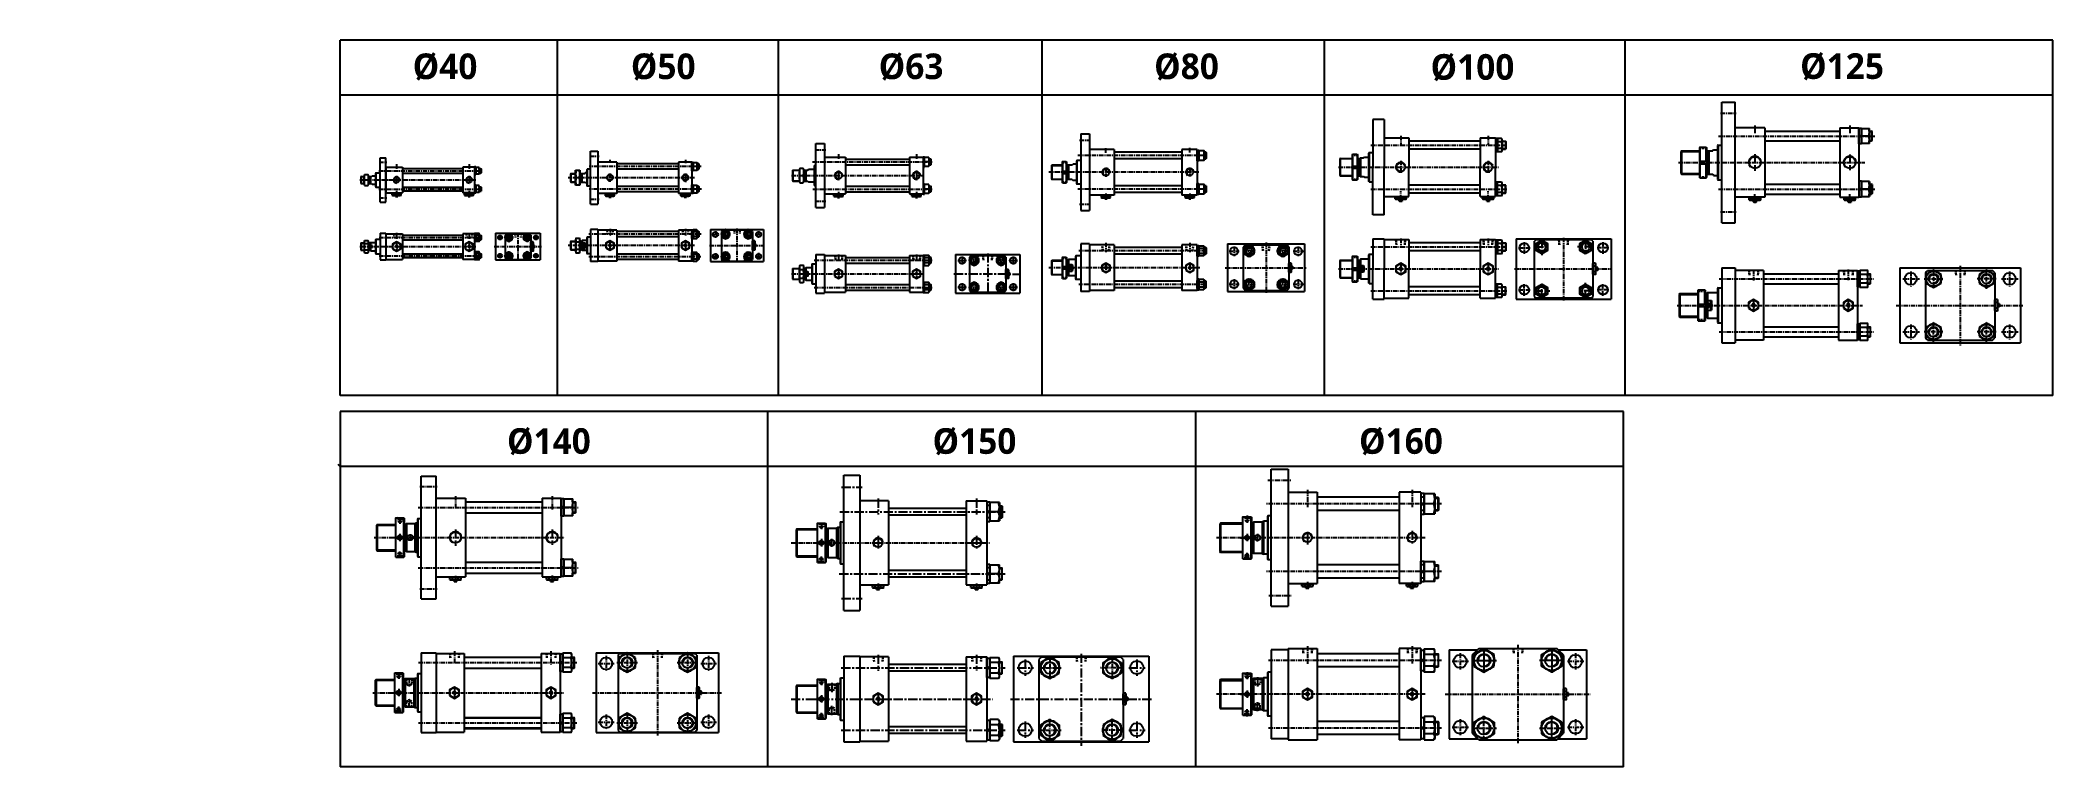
# Model space of a CAD drawing. Extents: x -819 to 4679, y 0 to 1986.
import ezdxf

# ---------------------------------------------------------------- set-up
doc = ezdxf.new("R2010")
doc.units = 0
doc.header["$LTSCALE"] = 10
doc.header["$MEASUREMENT"] = 0
for name, pattern in [('CENTER', [2, 1.25, -0.25, 0.25, -0.25]), ('CENTERX2', [4, 2.5, -0.5, 0.5, -0.5]), ('HIDDEN', [0.375, 0.25, -0.125]), ('HIDDENX2', [0.75, 0.5, -0.25])]:
    doc.linetypes.add(name, pattern=pattern)
doc.layers.get('0').update_dxf_attribs({"linetype": 'CONTINUOUS'})
doc.layers.get('DEFPOINTS').update_dxf_attribs({"linetype": 'CONTINUOUS'})
for name, color, linetype in [('CEN', 1, 'CENTERX2'), ('CENTER', 1, 'CENTER'), ('CL', 1, 'CENTER'), ('DIM', 2, 'CONTINUOUS'), ('HID', 2, 'HIDDENX2'), ('ML', 7, 'CONTINUOUS')]:
    doc.layers.add(name, color=color, linetype=linetype)
doc.styles.add('GHS', font='romans', dxfattribs={"bigfont": 'ghs'})
doc.styles.add('문자', font='romans.shx')

msp = doc.modelspace()

# ---------------------------------------------------------------- texts
at = {"char_height": 70, "attachment_point": 1, "style": '문자'}
for s, insert in [('{\\fMalgun Gothic|b1|i0|c129|p50;%%C40}', (198.3, 1950.1)), ('{\\fMalgun Gothic|b1|i0|c129|p50;%%C50}', (794.4, 1950.1)), ('{\\fMalgun Gothic|b1|i0|c129|p50;%%C63}', (1471.6, 1950.1)), ('{\\fMalgun Gothic|b1|i0|c129|p50;%%C80}', (2224.2, 1950.1)), ('{\\fMalgun Gothic|b1|i0|c129|p50;%%C100}', (2979.4, 1948.3)), ('{\\fMalgun Gothic|b1|i0|c129|p50;%%C125}', (3989.2, 1950.7)), ('{\\fMalgun Gothic|b1|i0|c129|p50;%%C140}', (455.9, 925.6)), ('{\\fMalgun Gothic|b1|i0|c129|p50;%%C150}', (1618.7, 925.6)), ('{\\fMalgun Gothic|b1|i0|c129|p50;%%C160}', (2784, 925.6))]:
    msp.add_mtext_dynamic_manual_height_columns(s, width=124.533, gutter_width=16, heights=[-75.6], dxfattribs=dict(at, insert=insert))
at = {"layer": 'ML', "color": 2, "insert": (-819.3, 74.1), "char_height": 3, "attachment_point": 7, "style": 'GHS'}
msp.add_mtext('\\A1;', dxfattribs=at)

# ---------------------------------------------------------------- blocks, each defined once
blk = doc.blocks.new('A$C47060626')
at = {"layer": 'ML', "color": 1, "linetype": 'CENTER'}
for p, q in [((0, 14), (24.2, 14)), ((12.1, 27.9), (12.1, 0))]:
    blk.add_line(p, q, dxfattribs=at)
at = {"layer": 'ML'}
for p, q in [((12.1, 26.7), (1.1, 20.3)), ((1.1, 20.3), (1.1, 7.6)), ((1.1, 7.6), (12.1, 1.3)), ((23.1, 20.3), (12.1, 26.7)), ((12.1, 1.3), (23.1, 7.6)), ((23.1, 7.6), (23.1, 20.3))]:
    blk.add_line(p, q, dxfattribs=at)
for radius in [11, 7.1, 7]:
    blk.add_circle((12.1, 14), radius, dxfattribs=at)
for start, end in [(157.6906, 202.3094), (97.6906, 142.3094), (217.6906, 262.3094), (37.6906, 82.3094), (277.6906, 322.3094), (337.6906, 22.3094)]:
    blk.add_arc((12.1, 14), 11.9, start, end, dxfattribs=at)
at = {"layer": 'ML', "color": 2}
blk.add_arc((12.1, 14), 5.92, 261.2184, 189.4357, dxfattribs=at)
blk = doc.blocks.new('A$C1F606966')
at = {"layer": 'ML'}
for p, q in [((0, 24.5), (3.5, 24.5)), ((0, 24.5), (0, 0.9)), ((0, 0.9), (0, 24.5)), ((3.5, 15.4), (0, 11.9)), ((3.5, 13.5), (0, 10)), ((3.5, 0.9), (0, 0.9)), ((3.5, 0), (3.5, 25.4)), ((3.5, 25.4), (13.5, 25.4)), ((3.5, 24.5), (3.5, 0.9)), ((13.5, 19.1), (3.5, 19.1)), ((13.5, 6.4), (3.5, 6.4)), ((13.5, 0), (3.5, 0)), ((14.5, 22.2), (14.5, 3.2)), ((18.4, 19.7), (14.5, 19.7)), ((14.5, 5.7), (18.4, 5.7)), ((18.4, 19.7), (18.4, 5.7)), ((19.5, 18.6), (18.4, 19.7)), ((18.4, 5.7), (19.5, 6.8)), ((19.5, 6.8), (19.5, 18.6))]:
    blk.add_line(p, q, dxfattribs=at)
at = {"layer": 'ML', "color": 2}
for p, q in [((19.5, 18.6), (14.5, 18.6)), ((19.5, 6.8), (14.5, 6.8))]:
    blk.add_line(p, q, dxfattribs=at)
at = {"layer": 'ML'}
for centre, radius, start, end in [((8.9, 22.2), 5.62, 325.6158, 34.3842), ((-6.5, 12.7), 21, 342.412, 17.588), ((8.9, 3.2), 5.62, 325.6158, 34.3842)]:
    blk.add_arc(centre, radius, start, end, dxfattribs=at)
blk = doc.blocks.new('A$C12A86003')
at = {"layer": 'ML'}
for p, q in [((0, 0), (0, 41)), ((0, 41), (12, 41)), ((10.2, 20.5), (1.8, 20.5)), ((12, 41), (12, 0)), ((12, 0), (0, 0))]:
    blk.add_line(p, q, dxfattribs=at)
for centre, start, end in [((29.6, 30.7), 159.7438, 200.2562), ((29.6, 10.2), 159.7438, 200.2562), ((-17.6, 30.7), 339.7438, 20.2562), ((-17.6, 10.2), 339.7438, 20.2562)]:
    blk.add_arc(centre, 29.6, start, end, dxfattribs=at)
blk = doc.blocks.new('A$C04FF1368')
at = {"layer": 'ML', "color": 1, "linetype": 'CENTER'}
for p, q in [((29, 15.2), (0, 15.2)), ((14.5, 0), (14.5, 30.5))]:
    blk.add_line(p, q, dxfattribs=at)
at = {"layer": 'ML'}
for p, q in [((14.5, 29.1), (2.5, 22.2)), ((2.5, 22.2), (2.5, 8.3)), ((2.5, 8.3), (14.5, 1.4)), ((26.5, 22.2), (14.5, 29.1)), ((14.5, 1.4), (26.5, 8.3)), ((26.5, 8.3), (26.5, 22.2))]:
    blk.add_line(p, q, dxfattribs=at)
for radius in [12, 8.1, 8]:
    blk.add_circle((14.5, 15.2), radius, dxfattribs=at)
for start, end in [(154.4562, 205.5438), (94.4562, 145.5438), (214.4562, 265.5438), (34.4562, 85.5438), (274.4562, 325.5438), (334.4562, 25.5438)]:
    blk.add_arc((14.5, 15.2), 13.3, start, end, dxfattribs=at)
at = {"layer": 'ML', "color": 2}
blk.add_arc((14.5, 15.2), 6.92, 257.6643, 189.0156, dxfattribs=at)

# ---------------------------------------------------------------- linework, layer by layer
for p, q in [((4679.4, 1986.4), (0, 1986.4)), ((0, 1015.4), (0, 1986.4)), ((594, 1015.4), (594, 1986.4)), ((1197.4, 1015.4), (1197.4, 1986.4)), ((1918.4, 1015.4), (1918.4, 1986.4)), ((2689.4, 1015.4), (2689.4, 1986.4)), ((3510.4, 1986.4), (3510.4, 1015.4)), ((4679.4, 1015.4), (4679.4, 1986.4)), ((4679.4, 1836.4), (0, 1836.4)), ((151.5, 1559.4), (152, 1558.9)), ((151.5, 1559.4), (157.5, 1559.4)), ((152, 1558.9), (157, 1558.9)), ((157.5, 1559.4), (157, 1558.9)), ((349.5, 1559.4), (350, 1558.9)), ((349.5, 1559.4), (355.5, 1559.4)), ((350, 1558.9), (355, 1558.9)), ((355.5, 1559.4), (355, 1558.9)), ((734.4, 1557.8), (734.9, 1557.3)), ((734.4, 1557.8), (740.4, 1557.8)), ((734.9, 1557.3), (739.9, 1557.3)), ((740.4, 1557.8), (739.9, 1557.3)), ((940.4, 1557.8), (940.9, 1557.3)), ((940.4, 1557.8), (946.4, 1557.8)), ((940.9, 1557.3), (945.9, 1557.3)), ((946.4, 1557.8), (945.9, 1557.3)), ((1358.9, 1556.6), (1359.4, 1556.1)), ((1358.9, 1556.6), (1364.9, 1556.6)), ((1359.4, 1556.1), (1364.4, 1556.1)), ((1364.9, 1556.6), (1364.4, 1556.1)), ((1571.9, 1556.6), (1572.4, 1556.1)), ((1571.9, 1556.6), (1577.9, 1556.6)), ((1572.4, 1556.1), (1577.4, 1556.1)), ((1577.9, 1556.6), (1577.4, 1556.1)), ((2089.6, 1553.1), (2090.1, 1552.6)), ((2089.6, 1553.1), (2095.6, 1553.1)), ((2090.1, 1552.6), (2095.1, 1552.6)), ((2095.6, 1553.1), (2095.1, 1552.6)), ((2318.6, 1553.1), (2319.1, 1552.6)), ((2318.6, 1553.1), (2324.6, 1553.1)), ((2319.1, 1552.6), (2324.1, 1552.6)), ((2324.6, 1553.1), (2324.1, 1552.6)), ((530.9, 1419.1), (530.9, 1425.1)), ((530.9, 1425.1), (531.4, 1424.6)), ((530.9, 1419.1), (531.4, 1419.6)), ((531.4, 1419.6), (531.4, 1424.6)), ((1136.7, 1422.3), (1136.7, 1428.3)), ((1136.7, 1428.3), (1137.2, 1427.8)), ((1136.7, 1422.3), (1137.2, 1422.8)), ((1137.2, 1422.8), (1137.2, 1427.8)), ((1829.2, 1344.3), (1829.2, 1350.3)), ((1829.2, 1350.3), (1829.7, 1349.8)), ((1829.2, 1344.3), (1829.7, 1344.8)), ((1829.7, 1344.8), (1829.7, 1349.8)), ((2602.4, 1361.4), (2602.4, 1367.4)), ((2602.4, 1367.4), (2602.9, 1366.9)), ((2602.4, 1361.4), (2602.9, 1361.9)), ((2602.9, 1361.9), (2602.9, 1366.9)), ((4679.4, 1015.4), (0, 1015.4)), ((3507, 971), (0, 971)), ((0, 971), (0, 0)), ((1169, 0), (1169, 971)), ((2338, 0), (2338, 971)), ((3507, 0), (3507, 971)), ((0, 821), (-5.7, 826.7)), ((3507, 821), (0, 821)), ((3507, 0), (0, 0)), ((3507, 0), (0, 0))]:
    msp.add_line(p, q)
at = {"color": 7, "linetype": 'Continuous'}
for p, q in [((141.8, 1562.9), (141.8, 1567.3)), ((141.8, 1567.3), (154.5, 1567.3)), ((142.5, 1569.3), (166.5, 1569.3)), ((142.5, 1567.3), (142.5, 1569.3)), ((145, 1561.9), (164.1, 1561.9)), ((148.2, 1562.9), (148.2, 1567.3)), ((151.5, 1559.4), (151.5, 1561.9)), ((154.5, 1567.3), (167.2, 1567.3)), ((157.5, 1559.4), (157.5, 1561.9)), ((160.9, 1562.9), (160.9, 1567.3)), ((166.5, 1567.3), (166.5, 1569.3)), ((167.2, 1562.9), (167.2, 1567.3)), ((339.8, 1562.9), (339.8, 1567.3)), ((339.8, 1567.3), (352.5, 1567.3)), ((340.5, 1569.3), (364.5, 1569.3)), ((340.5, 1567.3), (340.5, 1569.3)), ((343, 1561.9), (362.1, 1561.9)), ((346.2, 1562.9), (346.2, 1567.3)), ((349.5, 1559.4), (349.5, 1561.9)), ((352.5, 1567.3), (365.2, 1567.3)), ((355.5, 1559.4), (355.5, 1561.9)), ((358.9, 1562.9), (358.9, 1567.3)), ((364.5, 1567.3), (364.5, 1569.3)), ((365.2, 1562.9), (365.2, 1567.3)), ((724.7, 1561.3), (724.7, 1565.7)), ((724.7, 1565.7), (737.4, 1565.7)), ((725.4, 1567.7), (749.4, 1567.7)), ((725.4, 1565.7), (725.4, 1567.7)), ((727.9, 1560.3), (746.9, 1560.3)), ((731.1, 1561.3), (731.1, 1565.7)), ((734.4, 1557.8), (734.4, 1560.3)), ((737.4, 1565.7), (750.1, 1565.7)), ((740.4, 1557.8), (740.4, 1560.3)), ((743.8, 1561.3), (743.8, 1565.7)), ((749.4, 1565.7), (749.4, 1567.7)), ((750.1, 1561.3), (750.1, 1565.7)), ((930.7, 1561.3), (930.7, 1565.7)), ((930.7, 1565.7), (943.4, 1565.7)), ((931.4, 1567.7), (955.4, 1567.7)), ((931.4, 1565.7), (931.4, 1567.7)), ((933.9, 1560.3), (952.9, 1560.3)), ((937.1, 1561.3), (937.1, 1565.7)), ((940.4, 1557.8), (940.4, 1560.3)), ((943.4, 1565.7), (956.1, 1565.7)), ((946.4, 1557.8), (946.4, 1560.3)), ((949.8, 1561.3), (949.8, 1565.7)), ((955.4, 1565.7), (955.4, 1567.7)), ((956.1, 1561.3), (956.1, 1565.7)), ((1349.2, 1560.1), (1349.2, 1564.5)), ((1349.2, 1564.5), (1361.9, 1564.5)), ((1349.9, 1566.5), (1373.9, 1566.5)), ((1349.9, 1564.5), (1349.9, 1566.5)), ((1352.4, 1559.1), (1371.5, 1559.1)), ((1355.6, 1560.1), (1355.6, 1564.5)), ((1358.9, 1556.6), (1358.9, 1559.1)), ((1361.9, 1564.5), (1374.6, 1564.5)), ((1364.9, 1556.6), (1364.9, 1559.1)), ((1368.3, 1560.1), (1368.3, 1564.5)), ((1373.9, 1564.5), (1373.9, 1566.5)), ((1374.6, 1560.1), (1374.6, 1564.5)), ((1562.2, 1560.1), (1562.2, 1564.5)), ((1562.2, 1564.5), (1574.9, 1564.5)), ((1562.9, 1566.5), (1586.9, 1566.5)), ((1562.9, 1564.5), (1562.9, 1566.5)), ((1565.4, 1559.1), (1584.5, 1559.1)), ((1568.6, 1560.1), (1568.6, 1564.5)), ((1571.9, 1556.6), (1571.9, 1559.1)), ((1574.9, 1564.5), (1587.6, 1564.5)), ((1577.9, 1556.6), (1577.9, 1559.1)), ((1581.3, 1560.1), (1581.3, 1564.5)), ((1586.9, 1564.5), (1586.9, 1566.5)), ((1587.6, 1560.1), (1587.6, 1564.5)), ((2079.9, 1556.6), (2079.9, 1561)), ((2079.9, 1561), (2092.6, 1561)), ((2080.6, 1563), (2104.6, 1563)), ((2080.6, 1561), (2080.6, 1563)), ((2083, 1555.6), (2102.1, 1555.6)), ((2086.2, 1556.6), (2086.2, 1561)), ((2089.6, 1553.1), (2089.6, 1555.6)), ((2092.6, 1561), (2105.3, 1561)), ((2095.6, 1553.1), (2095.6, 1555.6)), ((2098.9, 1556.6), (2098.9, 1561)), ((2104.6, 1561), (2104.6, 1563)), ((2105.3, 1556.6), (2105.3, 1561)), ((2308.9, 1556.6), (2308.9, 1561)), ((2308.9, 1561), (2321.6, 1561)), ((2309.6, 1563), (2333.6, 1563)), ((2309.6, 1561), (2309.6, 1563)), ((2312, 1555.6), (2331.1, 1555.6)), ((2315.2, 1556.6), (2315.2, 1561)), ((2318.6, 1553.1), (2318.6, 1555.6)), ((2321.6, 1561), (2334.3, 1561)), ((2324.6, 1553.1), (2324.6, 1555.6)), ((2327.9, 1556.6), (2327.9, 1561)), ((2333.6, 1561), (2333.6, 1563)), ((2334.3, 1556.6), (2334.3, 1561)), ((2882.4, 1552.5), (2882.4, 1557.5)), ((2882.4, 1557.5), (2888.7, 1557.5)), ((2883.4, 1557.5), (2883.4, 1559.5)), ((2883.4, 1559.5), (2912.5, 1559.5)), ((2885.5, 1551.5), (2910.4, 1551.5)), ((2888.7, 1557.5), (2913.5, 1557.5)), ((2890.2, 1552.5), (2890.2, 1557.5)), ((2893.9, 1551.8), (2893.9, 1551.8)), ((2893.9, 1547), (2893.9, 1551.5)), ((2893.9, 1547), (2894.4, 1546.5)), ((2901.9, 1547), (2893.9, 1547)), ((2894.4, 1546.5), (2901.4, 1546.5)), ((2901.9, 1547), (2901.4, 1546.5)), ((2901.9, 1547), (2901.9, 1551.5)), ((2905.7, 1552.5), (2905.7, 1557.5)), ((2912.5, 1557.5), (2912.5, 1559.5)), ((2913.5, 1552.5), (2913.5, 1557.5)), ((3121.4, 1552.5), (3121.4, 1557.5)), ((3121.4, 1557.5), (3127.7, 1557.5)), ((3122.4, 1557.5), (3122.4, 1559.5)), ((3122.4, 1559.5), (3151.5, 1559.5)), ((3124.5, 1551.5), (3149.4, 1551.5)), ((3127.7, 1557.5), (3152.5, 1557.5)), ((3129.2, 1552.5), (3129.2, 1557.5)), ((3132.9, 1551.8), (3132.9, 1551.8)), ((3132.9, 1547), (3132.9, 1551.5)), ((3132.9, 1547), (3133.4, 1546.5)), ((3140.9, 1547), (3132.9, 1547)), ((3133.4, 1546.5), (3140.4, 1546.5)), ((3140.9, 1547), (3140.4, 1546.5)), ((3140.9, 1547), (3140.9, 1551.5)), ((3144.7, 1552.5), (3144.7, 1557.5)), ((3151.5, 1557.5), (3151.5, 1559.5)), ((3152.5, 1552.5), (3152.5, 1557.5)), ((3850.2, 1550), (3850.2, 1555)), ((3850.2, 1555), (3856.6, 1555)), ((3851.2, 1555), (3851.2, 1557)), ((3851.2, 1557), (3880.4, 1557)), ((3853.4, 1549), (3878.2, 1549)), ((3856.6, 1555), (3881.4, 1555)), ((3858, 1550), (3858, 1555)), ((3861.8, 1549.3), (3861.8, 1549.3)), ((3861.8, 1544.5), (3861.8, 1549)), ((3861.8, 1544.5), (3862.3, 1544)), ((3869.8, 1544.5), (3861.8, 1544.5)), ((3862.3, 1544), (3869.3, 1544)), ((3869.8, 1544.5), (3869.3, 1544)), ((3869.8, 1544.5), (3869.8, 1549)), ((3873.6, 1550), (3873.6, 1555)), ((3880.4, 1555), (3880.4, 1557)), ((3881.4, 1550), (3881.4, 1555)), ((4109.2, 1550), (4109.2, 1555)), ((4109.2, 1555), (4115.6, 1555)), ((4110.2, 1555), (4110.2, 1557)), ((4110.2, 1557), (4139.4, 1557)), ((4112.4, 1549), (4137.2, 1549)), ((4115.6, 1555), (4140.4, 1555)), ((4117, 1550), (4117, 1555)), ((4120.8, 1549.3), (4120.8, 1549.3)), ((4120.8, 1544.5), (4120.8, 1549)), ((4120.8, 1544.5), (4121.3, 1544)), ((4128.8, 1544.5), (4120.8, 1544.5)), ((4121.3, 1544), (4128.3, 1544)), ((4128.8, 1544.5), (4128.3, 1544)), ((4128.8, 1544.5), (4128.8, 1549)), ((4132.6, 1550), (4132.6, 1555)), ((4139.4, 1555), (4139.4, 1557)), ((4140.4, 1550), (4140.4, 1555)), ((521, 1410.1), (521, 1434.1)), ((523, 1434.1), (521, 1434.1)), ((527.5, 1434.8), (523, 1434.8)), ((523, 1422.1), (523, 1434.8)), ((528.4, 1412.5), (528.4, 1431.6)), ((1126.8, 1413.3), (1126.8, 1437.3)), ((1128.8, 1437.3), (1126.8, 1437.3)), ((1133.2, 1438), (1128.8, 1438)), ((1128.8, 1425.3), (1128.8, 1438)), ((1133.2, 1431.6), (1128.8, 1431.6)), ((1134.2, 1415.7), (1134.2, 1434.8)), ((523, 1410.1), (521, 1410.1)), ((527.5, 1428.4), (523, 1428.4)), ((523, 1409.4), (523, 1422.1)), ((527.5, 1415.7), (523, 1415.7)), ((527.5, 1409.4), (523, 1409.4)), ((530.9, 1425.1), (528.4, 1425.1)), ((530.9, 1419.1), (528.4, 1419.1)), ((1128.8, 1413.3), (1126.8, 1413.3)), ((1128.8, 1412.6), (1128.8, 1425.3)), ((1133.2, 1418.9), (1128.8, 1418.9)), ((1133.2, 1412.6), (1128.8, 1412.6)), ((1136.7, 1428.3), (1134.2, 1428.3)), ((1136.7, 1422.3), (1134.2, 1422.3)), ((2592.5, 1352.4), (2592.5, 1376.4)), ((2594.5, 1376.4), (2592.5, 1376.4)), ((2598.9, 1377.1), (2594.5, 1377.1)), ((2594.5, 1364.4), (2594.5, 1377.1)), ((3423, 1346.6), (3423, 1375.8)), ((3425, 1375.8), (3423, 1375.8)), ((3430, 1376.8), (3425, 1376.8)), ((3425, 1351.9), (3425, 1376.8)), ((1819.3, 1335.3), (1819.3, 1359.3)), ((1821.3, 1359.3), (1819.3, 1359.3)), ((1821.3, 1335.3), (1819.3, 1335.3)), ((1825.7, 1360), (1821.3, 1360)), ((1821.3, 1347.3), (1821.3, 1360)), ((1825.7, 1353.7), (1821.3, 1353.7)), ((1821.3, 1334.6), (1821.3, 1347.3)), ((1825.7, 1341), (1821.3, 1341)), ((1825.7, 1334.6), (1821.3, 1334.6)), ((1826.7, 1337.8), (1826.7, 1356.9)), ((1829.2, 1350.3), (1826.7, 1350.3)), ((1829.2, 1344.3), (1826.7, 1344.3)), ((2594.5, 1352.4), (2592.5, 1352.4)), ((2598.9, 1370.8), (2594.5, 1370.8)), ((2594.5, 1351.7), (2594.5, 1364.4)), ((2598.9, 1358.1), (2594.5, 1358.1)), ((2598.9, 1351.7), (2594.5, 1351.7)), ((2599.9, 1354.9), (2599.9, 1374)), ((2602.4, 1367.4), (2599.9, 1367.4)), ((2602.4, 1361.4), (2599.9, 1361.4)), ((3425, 1346.6), (3423, 1346.6)), ((3430, 1369), (3425, 1369)), ((3430, 1353.4), (3425, 1353.4)), ((3425, 1345.6), (3425, 1351.9)), ((3430, 1345.6), (3425, 1345.6)), ((3430.8, 1357.2), (3430.8, 1357.2)), ((3431, 1348.8), (3431, 1373.6)), ((3435.5, 1365.2), (3431, 1365.2)), ((3435.5, 1357.2), (3431, 1357.2)), ((3435.5, 1365.2), (3436, 1364.7)), ((3435.5, 1365.2), (3435.5, 1357.2)), ((3435.5, 1357.2), (3436, 1357.7)), ((3436, 1357.7), (3436, 1364.7)), ((4521.3, 1247.1), (4521.3, 1276.2)), ((4523.3, 1276.2), (4521.3, 1276.2)), ((4528.3, 1277.2), (4523.3, 1277.2)), ((4523.3, 1252.4), (4523.3, 1277.2)), ((4528.3, 1269.4), (4523.3, 1269.4)), ((4529.3, 1249.2), (4529.3, 1274.1)), ((4533.8, 1265.6), (4529.3, 1265.6)), ((4533.8, 1265.6), (4534.3, 1265.1)), ((4533.8, 1265.6), (4533.8, 1257.6)), ((4534.3, 1258.1), (4534.3, 1265.1)), ((4523.3, 1247.1), (4521.3, 1247.1)), ((4528.3, 1253.9), (4523.3, 1253.9)), ((4523.3, 1246.1), (4523.3, 1252.4)), ((4528.3, 1246.1), (4523.3, 1246.1)), ((4529, 1257.6), (4529, 1257.6)), ((4533.8, 1257.6), (4529.3, 1257.6)), ((4533.8, 1257.6), (4534.3, 1258.1)), ((299.6, 512.2), (299.6, 517.2)), ((299.6, 517.2), (306, 517.2)), ((300.6, 517.2), (300.6, 519.2)), ((300.6, 519.2), (329.8, 519.2)), ((302.8, 511.2), (327.6, 511.2)), ((306, 517.2), (330.8, 517.2)), ((307.4, 512.2), (307.4, 517.2)), ((311.2, 511.5), (311.2, 511.5)), ((311.2, 506.7), (311.2, 511.2)), ((311.2, 506.7), (311.7, 506.2)), ((319.2, 506.7), (311.2, 506.7)), ((311.7, 506.2), (318.7, 506.2)), ((319.2, 506.7), (318.7, 506.2)), ((319.2, 506.7), (319.2, 511.2)), ((323, 512.2), (323, 517.2)), ((329.8, 517.2), (329.8, 519.2)), ((330.8, 512.2), (330.8, 517.2)), ((563.6, 512.2), (563.6, 517.2)), ((563.6, 517.2), (570, 517.2)), ((564.6, 517.2), (564.6, 519.2)), ((564.6, 519.2), (593.8, 519.2)), ((566.8, 511.2), (591.6, 511.2)), ((570, 517.2), (594.8, 517.2)), ((571.4, 512.2), (571.4, 517.2)), ((575.2, 511.5), (575.2, 511.5)), ((575.2, 506.7), (575.2, 511.2)), ((575.2, 506.7), (575.7, 506.2)), ((583.2, 506.7), (575.2, 506.7)), ((575.7, 506.2), (582.7, 506.2)), ((583.2, 506.7), (582.7, 506.2)), ((583.2, 506.7), (583.2, 511.2)), ((587, 512.2), (587, 517.2)), ((593.8, 517.2), (593.8, 519.2)), ((594.8, 512.2), (594.8, 517.2)), ((1454.4, 490.3), (1454.4, 495.3)), ((1454.4, 495.3), (1460.7, 495.3)), ((1455.4, 495.3), (1455.4, 497.3)), ((1455.4, 497.3), (1484.6, 497.3)), ((1460.7, 495.3), (1485.6, 495.3)), ((1462.2, 490.3), (1462.2, 495.3)), ((1477.8, 490.3), (1477.8, 495.3)), ((1484.6, 495.3), (1484.6, 497.3)), ((1485.6, 490.3), (1485.6, 495.3)), ((1723.4, 490.3), (1723.4, 495.3)), ((1723.4, 495.3), (1729.7, 495.3)), ((1724.4, 495.3), (1724.4, 497.3)), ((1724.4, 497.3), (1753.6, 497.3)), ((1729.7, 495.3), (1754.6, 495.3)), ((1731.2, 490.3), (1731.2, 495.3)), ((1746.8, 490.3), (1746.8, 495.3)), ((1753.6, 495.3), (1753.6, 497.3)), ((1754.6, 490.3), (1754.6, 495.3)), ((2627.3, 494.2), (2627.3, 499.2)), ((2627.3, 499.2), (2633.6, 499.2)), ((2628.3, 499.2), (2628.3, 501.2)), ((2628.3, 501.2), (2657.5, 501.2)), ((2633.6, 499.2), (2658.5, 499.2)), ((2635.1, 494.2), (2635.1, 499.2)), ((2650.7, 494.2), (2650.7, 499.2)), ((2657.5, 499.2), (2657.5, 501.2)), ((2658.5, 494.2), (2658.5, 499.2)), ((2913.3, 494.2), (2913.3, 499.2)), ((2913.3, 499.2), (2919.6, 499.2)), ((2914.3, 499.2), (2914.3, 501.2)), ((2914.3, 501.2), (2943.5, 501.2)), ((2919.6, 499.2), (2944.5, 499.2)), ((2921.1, 494.2), (2921.1, 499.2)), ((2936.7, 494.2), (2936.7, 499.2)), ((2943.5, 499.2), (2943.5, 501.2)), ((2944.5, 494.2), (2944.5, 499.2)), ((1457.6, 489.3), (1482.4, 489.3)), ((1466, 489.5), (1466, 489.5)), ((1466, 484.8), (1466, 489.3)), ((1466, 484.8), (1466.5, 484.3)), ((1474, 484.8), (1466, 484.8)), ((1466.5, 484.3), (1473.5, 484.3)), ((1474, 484.8), (1473.5, 484.3)), ((1474, 484.8), (1474, 489.3)), ((1726.6, 489.3), (1751.4, 489.3)), ((1735, 489.5), (1735, 489.5)), ((1735, 484.8), (1735, 489.3)), ((1735, 484.8), (1735.5, 484.3)), ((1743, 484.8), (1735, 484.8)), ((1735.5, 484.3), (1742.5, 484.3)), ((1743, 484.8), (1742.5, 484.3)), ((1743, 484.8), (1743, 489.3)), ((2630.5, 493.2), (2655.3, 493.2)), ((2638.9, 493.5), (2638.9, 493.5)), ((2638.9, 488.7), (2638.9, 493.2)), ((2638.9, 488.7), (2639.4, 488.2)), ((2646.9, 488.7), (2638.9, 488.7)), ((2639.4, 488.2), (2646.4, 488.2)), ((2646.9, 488.7), (2646.4, 488.2)), ((2646.9, 488.7), (2646.9, 493.2)), ((2916.5, 493.2), (2941.3, 493.2)), ((2924.9, 493.5), (2924.9, 493.5)), ((2924.9, 488.7), (2924.9, 493.2)), ((2924.9, 488.7), (2925.4, 488.2)), ((2932.9, 488.7), (2924.9, 488.7)), ((2925.4, 488.2), (2932.4, 488.2)), ((2932.9, 488.7), (2932.4, 488.2)), ((2932.9, 488.7), (2932.9, 493.2)), ((974.3, 187.8), (974.3, 217)), ((976.3, 217), (974.3, 217)), ((976.3, 187.8), (974.3, 187.8)), ((981.3, 218), (976.3, 218)), ((976.3, 193.1), (976.3, 218)), ((981.3, 210.2), (976.3, 210.2)), ((981.3, 194.6), (976.3, 194.6)), ((976.3, 186.8), (976.3, 193.1)), ((981.3, 186.8), (976.3, 186.8)), ((982, 198.4), (982, 198.4)), ((982.3, 190), (982.3, 214.8)), ((986.8, 206.4), (982.3, 206.4)), ((986.8, 198.4), (982.3, 198.4)), ((986.8, 206.4), (987.3, 205.9)), ((986.8, 206.4), (986.8, 198.4)), ((986.8, 198.4), (987.3, 198.9)), ((987.3, 198.9), (987.3, 205.9)), ((2139.5, 170.7), (2139.5, 199.8)), ((2141.5, 199.8), (2139.5, 199.8)), ((2141.5, 170.7), (2139.5, 170.7)), ((2146.5, 200.8), (2141.5, 200.8)), ((2141.5, 176), (2141.5, 200.8)), ((2146.5, 193.1), (2141.5, 193.1)), ((2146.5, 177.5), (2141.5, 177.5)), ((2141.5, 169.7), (2141.5, 176)), ((2146.5, 169.7), (2141.5, 169.7)), ((2147.2, 181.3), (2147.2, 181.3)), ((2147.5, 172.8), (2147.5, 197.7)), ((2152, 189.3), (2147.5, 189.3)), ((2152, 181.3), (2147.5, 181.3)), ((2152, 189.3), (2152.5, 188.8)), ((2152, 189.3), (2152, 181.3)), ((2152, 181.3), (2152.5, 181.8)), ((2152.5, 181.8), (2152.5, 188.8)), ((3342.9, 183.7), (3342.9, 212.8)), ((3344.9, 212.8), (3342.9, 212.8)), ((3344.9, 183.7), (3342.9, 183.7)), ((3349.9, 213.8), (3344.9, 213.8)), ((3344.9, 189), (3344.9, 213.8)), ((3349.9, 206), (3344.9, 206)), ((3349.9, 190.5), (3344.9, 190.5)), ((3344.9, 182.7), (3344.9, 189)), ((3349.9, 182.7), (3344.9, 182.7)), ((3350.7, 194.3), (3350.7, 194.3)), ((3350.9, 185.8), (3350.9, 210.7)), ((3355.4, 202.3), (3350.9, 202.3)), ((3355.4, 194.3), (3350.9, 194.3)), ((3355.4, 202.3), (3355.9, 201.8)), ((3355.4, 202.3), (3355.4, 194.3)), ((3355.4, 194.3), (3355.9, 194.8)), ((3355.9, 194.8), (3355.9, 201.8))]:
    msp.add_line(p, q, dxfattribs=at)
for points in [[(143.5, 1415.7), (154.5, 1409.4), (165.5, 1415.7), (165.5, 1428.4), (154.5, 1434.8), (143.5, 1428.4)], [(341.5, 1415.7), (352.5, 1409.4), (363.5, 1415.7), (363.5, 1428.4), (352.5, 1434.8), (341.5, 1428.4)], [(726.4, 1419), (737.4, 1412.6), (748.4, 1419), (748.4, 1431.7), (737.4, 1438), (726.4, 1431.7)], [(932.4, 1419), (943.4, 1412.6), (954.4, 1419), (954.4, 1431.7), (943.4, 1438), (932.4, 1431.7)], [(153.7, 1423.6), (152.8, 1422.1), (153.7, 1420.6), (155.4, 1420.6), (156.3, 1422.1), (155.4, 1423.6)], [(351.7, 1423.6), (350.8, 1422.1), (351.7, 1420.6), (353.4, 1420.6), (354.3, 1422.1), (353.4, 1423.6)], [(736.5, 1426.8), (735.7, 1425.3), (736.5, 1423.8), (738.3, 1423.8), (739.1, 1425.3), (738.3, 1426.8)], [(942.5, 1426.8), (941.7, 1425.3), (942.5, 1423.8), (944.3, 1423.8), (945.1, 1425.3), (944.3, 1426.8)], [(2081.6, 1358.1), (2092.6, 1351.7), (2103.6, 1358.1), (2103.6, 1370.8), (2092.6, 1377.1), (2081.6, 1370.8)], [(2310.6, 1357.8), (2321.6, 1351.5), (2332.6, 1357.8), (2332.6, 1370.5), (2321.6, 1376.9), (2310.6, 1370.5)], [(2884.4, 1353.4), (2897.9, 1345.6), (2911.4, 1353.4), (2911.4, 1369), (2897.9, 1376.8), (2884.4, 1369)], [(3123.4, 1353.4), (3136.9, 1345.6), (3150.4, 1353.4), (3150.4, 1369), (3136.9, 1376.8), (3123.4, 1369)], [(1350.9, 1341.4), (1361.9, 1335), (1372.9, 1341.4), (1372.9, 1354.1), (1361.9, 1360.4), (1350.9, 1354.1)], [(1361.1, 1349.2), (1360.2, 1347.7), (1361.1, 1346.2), (1362.8, 1346.2), (1363.7, 1347.7), (1362.8, 1349.2)], [(1563.9, 1341.4), (1574.9, 1335), (1585.9, 1341.4), (1585.9, 1354.1), (1574.9, 1360.4), (1563.9, 1354.1)], [(1574.1, 1349.2), (1573.2, 1347.7), (1574.1, 1346.2), (1575.8, 1346.2), (1576.7, 1347.7), (1575.8, 1349.2)], [(2091.7, 1365.9), (2090.8, 1364.4), (2091.7, 1362.9), (2093.4, 1362.9), (2094.3, 1364.4), (2093.4, 1365.9)], [(2320.7, 1365.7), (2319.8, 1364.2), (2320.7, 1362.7), (2322.4, 1362.7), (2323.3, 1364.2), (2322.4, 1365.7)], [(2896.5, 1363.7), (2895.1, 1361.2), (2896.5, 1358.7), (2899.4, 1358.7), (2900.8, 1361.2), (2899.4, 1363.7)], [(3135.5, 1363.7), (3134.1, 1361.2), (3135.5, 1358.7), (3138.4, 1358.7), (3139.8, 1361.2), (3138.4, 1363.7)], [(3848.3, 1253.8), (3861.8, 1246), (3875.3, 1253.8), (3875.3, 1269.4), (3861.8, 1277.2), (3848.3, 1269.4)], [(4107.3, 1253.8), (4120.8, 1246), (4134.3, 1253.8), (4134.3, 1269.4), (4120.8, 1277.2), (4107.3, 1269.4)], [(3860.4, 1264.1), (3858.9, 1261.6), (3860.4, 1259.1), (3863.3, 1259.1), (3864.7, 1261.6), (3863.3, 1264.1)], [(4119.4, 1264.1), (4117.9, 1261.6), (4119.4, 1259.1), (4122.3, 1259.1), (4123.7, 1261.6), (4122.3, 1264.1)], [(298.7, 194.6), (312.2, 186.8), (325.7, 194.6), (325.7, 210.2), (312.2, 218), (298.7, 210.2)], [(310.8, 204.9), (309.3, 202.4), (310.8, 199.9), (313.6, 199.9), (315.1, 202.4), (313.6, 204.9)], [(562.7, 194.6), (576.2, 186.8), (589.7, 194.6), (589.7, 210.2), (576.2, 218), (562.7, 210.2)], [(574.8, 204.9), (573.3, 202.4), (574.8, 199.9), (577.6, 199.9), (579.1, 202.4), (577.6, 204.9)], [(1456.5, 177.5), (1470, 169.7), (1483.5, 177.5), (1483.5, 193.1), (1470, 200.8), (1456.5, 193.1)], [(1468.5, 187.8), (1467.1, 185.3), (1468.5, 182.8), (1471.4, 182.8), (1472.9, 185.3), (1471.4, 187.8)], [(1725.5, 177.5), (1739, 169.7), (1752.5, 177.5), (1752.5, 193.1), (1739, 200.8), (1725.5, 193.1)], [(1737.5, 187.8), (1736.1, 185.3), (1737.5, 182.8), (1740.4, 182.8), (1741.9, 185.3), (1740.4, 187.8)], [(2629.4, 190.5), (2642.9, 182.7), (2656.4, 190.5), (2656.4, 206), (2642.9, 213.8), (2629.4, 206)], [(2641.4, 200.8), (2640, 198.3), (2641.4, 195.8), (2644.3, 195.8), (2645.8, 198.3), (2644.3, 200.8)], [(2915.4, 190.5), (2928.9, 182.7), (2942.4, 190.5), (2942.4, 206.1), (2928.9, 213.9), (2915.4, 206.1)], [(2927.4, 200.8), (2926, 198.3), (2927.4, 195.8), (2930.3, 195.8), (2931.8, 198.3), (2930.3, 200.8)]]:
    msp.add_lwpolyline(points, close=True, dxfattribs=at)
for centre, radius in [((154.5, 1422.1), 11), ((352.5, 1422.1), 11), ((737.4, 1425.3), 11), ((943.4, 1425.3), 11), ((154.5, 1422.1), 2.5), ((352.5, 1422.1), 2.5), ((737.4, 1425.3), 2.5), ((943.4, 1425.3), 2.5), ((2092.6, 1364.4), 11), ((2321.6, 1364.2), 11), ((1361.9, 1347.7), 11), ((1361.9, 1347.7), 2.5), ((1574.9, 1347.7), 11), ((1574.9, 1347.7), 2.5), ((2092.6, 1364.4), 2.5), ((2321.6, 1364.2), 2.5), ((2897.9, 1361.2), 13.5), ((2897.9, 1361.2), 3.5), ((3136.9, 1361.2), 13.5), ((3136.9, 1361.2), 3.5), ((3861.8, 1261.6), 13.5), ((3861.8, 1261.6), 3.5), ((4120.8, 1261.6), 13.5), ((4120.8, 1261.6), 3.5), ((312.2, 202.4), 13.5), ((312.2, 202.4), 3.5), ((576.2, 202.4), 13.5), ((576.2, 202.4), 3.5), ((1470, 185.3), 13.5), ((1470, 185.3), 3.5), ((1739, 185.3), 13.5), ((1739, 185.3), 3.5), ((2642.9, 198.3), 13.5), ((2642.9, 198.3), 3.5), ((2928.9, 198.3), 13.5), ((2928.9, 198.3), 3.5)]:
    msp.add_circle(centre, radius, dxfattribs=at)
for centre, radius, start, end in [((145, 1567.6), 5.62, 235.6158, 270), ((145, 1567.6), 5.62, 235.6158, 304.3842), ((154.5, 1582.9), 21, 252.412, 270), ((154.5, 1582.9), 21, 270, 287.588), ((164.1, 1567.6), 5.62, 235.6158, 304.3842), ((343, 1567.6), 5.62, 235.6158, 270), ((343, 1567.6), 5.62, 235.6158, 304.3842), ((352.5, 1582.9), 21, 252.412, 270), ((352.5, 1582.9), 21, 270, 287.588), ((362.1, 1567.6), 5.62, 235.6158, 304.3842), ((727.9, 1565.9), 5.62, 235.6158, 270), ((727.9, 1565.9), 5.62, 235.6158, 304.3842), ((737.4, 1581.3), 21, 252.412, 270), ((737.4, 1581.3), 21, 270, 287.588), ((746.9, 1565.9), 5.62, 235.6158, 304.3842), ((933.9, 1565.9), 5.62, 235.6158, 270), ((933.9, 1565.9), 5.62, 235.6158, 304.3842), ((943.4, 1581.3), 21, 252.412, 270), ((943.4, 1581.3), 21, 270, 287.588), ((952.9, 1565.9), 5.62, 235.6158, 304.3842), ((1352.4, 1564.8), 5.62, 235.6158, 270), ((1352.4, 1564.8), 5.62, 235.6158, 304.3842), ((1361.9, 1580.1), 21, 252.412, 270), ((1361.9, 1580.1), 21, 270, 287.588), ((1371.5, 1564.8), 5.62, 235.6158, 304.3842), ((1565.4, 1564.8), 5.62, 235.6158, 270), ((1565.4, 1564.8), 5.62, 235.6158, 304.3842), ((1574.9, 1580.1), 21, 252.412, 270), ((1574.9, 1580.1), 21, 270, 287.588), ((1584.5, 1564.8), 5.62, 235.6158, 304.3842), ((2083, 1561.3), 5.62, 235.6158, 270), ((2083, 1561.3), 5.62, 235.6158, 304.3842), ((2092.6, 1576.6), 21, 252.412, 270), ((2092.6, 1576.6), 21, 270, 287.588), ((2102.1, 1561.3), 5.62, 235.6158, 304.3842), ((2312, 1561.3), 5.62, 235.6158, 270), ((2312, 1561.3), 5.62, 235.6158, 304.3842), ((2321.6, 1576.6), 21, 252.412, 270), ((2321.6, 1576.6), 21, 270, 287.588), ((2331.1, 1561.3), 5.62, 235.6158, 304.3842), ((2885.5, 1557.2), 5.62, 235.6158, 270), ((2886.3, 1559.8), 8.22, 241.7006, 298.2994), ((2897.9, 1582.9), 31.3, 255.6172, 270.0141), ((2898, 1582.9), 31.3, 269.9859, 284.3828), ((2909.6, 1559.8), 8.22, 241.7006, 298.2994), ((3124.5, 1557.2), 5.62, 235.6158, 270), ((3125.3, 1559.8), 8.22, 241.7006, 298.2994), ((3136.9, 1582.9), 31.3, 255.6172, 270.0141), ((3137, 1582.9), 31.3, 269.9859, 284.3828), ((3148.6, 1559.8), 8.22, 241.7006, 298.2994), ((3853.4, 1554.7), 5.62, 235.6158, 270), ((3854.1, 1557.3), 8.22, 241.7006, 298.2994), ((3865.8, 1580.4), 31.3, 255.6172, 270.0141), ((3865.8, 1580.4), 31.3, 269.9859, 284.3828), ((3877.5, 1557.3), 8.22, 241.7006, 298.2994), ((4112.4, 1554.7), 5.62, 235.6158, 270), ((4113.1, 1557.3), 8.22, 241.7006, 298.2994), ((4124.8, 1580.4), 31.3, 255.6172, 270.0141), ((4124.8, 1580.4), 31.3, 269.9859, 284.3828), ((4136.5, 1557.3), 8.22, 241.7006, 298.2994), ((522.8, 1431.6), 5.62, 325.6158, 34.3842), ((1128.5, 1434.8), 5.62, 325.6158, 34.3842), ((1113.2, 1425.3), 21, 0, 17.588), ((507.4, 1422.1), 21, 0, 17.588), ((507.4, 1422.1), 21, 342.412, 0), ((522.8, 1412.5), 5.62, 325.6158, 34.3842), ((522.8, 1412.5), 5.62, 325.6158, 0), ((1113.2, 1425.3), 21, 342.412, 0), ((1128.5, 1415.7), 5.62, 325.6158, 34.3842), ((1128.5, 1415.7), 5.62, 325.6158, 0), ((2594.2, 1374), 5.62, 325.6158, 34.3842), ((3422.8, 1372.9), 8.22, 331.7006, 28.2994), ((1821.1, 1356.9), 5.62, 325.6158, 34.3842), ((1805.7, 1347.3), 21, 0, 17.588), ((1805.7, 1347.3), 21, 342.412, 0), ((1821.1, 1337.8), 5.62, 325.6158, 34.3842), ((1821.1, 1337.8), 5.62, 325.6158, 0), ((2578.8, 1364.4), 21, 0, 17.588), ((2578.8, 1364.4), 21, 342.412, 0), ((2594.2, 1354.9), 5.62, 325.6158, 34.3842), ((2594.2, 1354.9), 5.62, 325.6158, 0), ((3399.7, 1361.2), 31.3, 359.9859, 14.3828), ((3399.7, 1361.2), 31.3, 345.6172, 0.0141), ((3422.8, 1349.5), 8.22, 331.7006, 28.2994), ((3425.4, 1348.8), 5.62, 325.6158, 0), ((4521.1, 1273.3), 8.22, 331.7006, 28.2994), ((4497.9, 1261.7), 31.3, 359.9859, 14.3828), ((4497.9, 1261.6), 31.3, 345.6172, 0.0141), ((4521.1, 1250), 8.22, 331.7006, 28.2994), ((4523.7, 1249.2), 5.62, 325.6158, 0), ((302.8, 516.8), 5.62, 235.6158, 270), ((303.5, 519.4), 8.22, 241.7006, 298.2994), ((315.2, 542.6), 31.3, 255.6172, 270.0141), ((315.2, 542.6), 31.3, 269.9859, 284.3828), ((326.9, 519.4), 8.22, 241.7006, 298.2994), ((566.8, 516.8), 5.62, 235.6158, 270), ((567.5, 519.4), 8.22, 241.7006, 298.2994), ((579.2, 542.6), 31.3, 255.6172, 270.0141), ((579.2, 542.6), 31.3, 269.9859, 284.3828), ((590.9, 519.4), 8.22, 241.7006, 298.2994), ((1457.6, 494.9), 5.62, 235.6158, 270), ((1458.3, 497.5), 8.22, 241.7006, 298.2994), ((1470, 520.6), 31.3, 255.6172, 270.0141), ((1470, 520.6), 31.3, 269.9859, 284.3828), ((1481.7, 497.5), 8.22, 241.7006, 298.2994), ((1726.6, 494.9), 5.62, 235.6158, 270), ((1727.3, 497.5), 8.22, 241.7006, 298.2994), ((1739, 520.6), 31.3, 255.6172, 270.0141), ((1739, 520.6), 31.3, 269.9859, 284.3828), ((1750.7, 497.5), 8.22, 241.7006, 298.2994), ((2630.5, 498.8), 5.62, 235.6158, 270), ((2631.2, 501.4), 8.22, 241.7006, 298.2994), ((2642.9, 524.5), 31.3, 255.6172, 270.0141), ((2642.9, 524.5), 31.3, 269.9859, 284.3828), ((2654.6, 501.4), 8.22, 241.7006, 298.2994), ((2916.5, 498.8), 5.62, 235.6158, 270), ((2917.2, 501.4), 8.22, 241.7006, 298.2994), ((2928.9, 524.5), 31.3, 255.6172, 270.0141), ((2928.9, 524.5), 31.3, 269.9859, 284.3828), ((2940.6, 501.4), 8.22, 241.7006, 298.2994), ((974.1, 214.1), 8.22, 331.7006, 28.2994), ((951, 202.4), 31.3, 359.9859, 14.3828), ((951, 202.4), 31.3, 345.6172, 0.0141), ((974.1, 190.7), 8.22, 331.7006, 28.2994), ((976.7, 190), 5.62, 325.6158, 0), ((2139.2, 197), 8.22, 331.7006, 28.2994), ((2116.1, 185.3), 31.3, 359.9859, 14.3828), ((2116.1, 185.3), 31.3, 345.6172, 0.0141), ((2139.2, 173.6), 8.22, 331.7006, 28.2994), ((2141.8, 172.8), 5.62, 325.6158, 0), ((3342.7, 209.9), 8.22, 331.7006, 28.2994), ((3319.6, 198.3), 31.3, 359.9859, 14.3828), ((3319.6, 198.2), 31.3, 345.6172, 0.0141), ((3342.7, 186.6), 8.22, 331.7006, 28.2994), ((3345.3, 185.8), 5.62, 325.6158, 0)]:
    msp.add_arc(centre, radius, start, end, dxfattribs=at)
at = {"layer": 'CEN', "color": 1, "linetype": 'CENTER'}
for p, q in [((2897.9, 1724.6), (2897.9, 1700.8)), ((3136.9, 1724.6), (3136.9, 1700.8)), ((106.5, 1653.3), (127.5, 1653.3)), ((1290.6, 1653.5), (1617.9, 1653.5)), ((1296.9, 1686.5), (1326.9, 1686.5)), ((1361.9, 1674.5), (1361.9, 1661.5)), ((1574.9, 1674.5), (1574.9, 1661.5)), ((2816.4, 1699.5), (3188, 1699.5)), ((2897.9, 1657), (2897.9, 1622.1)), ((3136.9, 1657), (3136.9, 1622.1)), ((53.5, 1604.3), (370.5, 1604.3)), ((105.7, 1629.3), (388.5, 1629.3)), ((154.5, 1647.3), (154.5, 1634.3)), ((352.5, 1647.3), (352.5, 1634.3)), ((1232.9, 1616.5), (1595.9, 1616.5)), ((2727.9, 1639.5), (3166.8, 1639.5)), ((105.7, 1579.3), (388.5, 1579.3)), ((106.5, 1555.3), (127.5, 1555.3)), ((154.5, 1574.3), (154.5, 1560.3)), ((352.5, 1574.3), (352.5, 1560.3)), ((1291.9, 1579.5), (1617.9, 1579.5)), ((1296.9, 1546.5), (1326.9, 1546.5)), ((1361.9, 1571.5), (1361.9, 1557.5)), ((1574.9, 1571.5), (1574.9, 1557.5)), ((2816.4, 1579.5), (3188, 1579.5)), ((2897.9, 1550.3), (2897.9, 1574.1)), ((3136.9, 1550.3), (3136.9, 1574.1)), ((106.5, 1447.1), (388.5, 1447.1)), ((154.5, 1460.1), (154.5, 1443.1)), ((154.5, 1431.1), (154.5, 1413.1)), ((352.5, 1460.1), (352.5, 1443.1)), ((352.5, 1431.1), (352.5, 1413.1)), ((437, 1454.1), (437, 1439.9)), ((442, 1447.1), (444.4, 1447.1)), ((486, 1461.1), (486, 1383.1)), ((528, 1447.1), (542.4, 1447.1)), ((535, 1454.1), (535, 1439.9)), ((2897.9, 1444.2), (2897.9, 1423.5)), ((3136.9, 1444.3), (3136.9, 1423.8)), ((3235.5, 1434.7), (3235.5, 1402.7)), ((3343, 1446.6), (3343, 1274.7)), ((3450.5, 1434.7), (3450.5, 1402.7)), ((53.5, 1422.1), (370.5, 1422.1)), ((106.5, 1397.1), (388.5, 1397.1)), ((421, 1422.1), (550, 1422.1)), ((430, 1397.1), (444.4, 1397.1)), ((437, 1404.1), (437, 1389.9)), ((528, 1397.1), (542.4, 1397.1)), ((535, 1404.1), (535, 1389.9)), ((1295.5, 1384.7), (1617.9, 1384.7)), ((2816.4, 1421.2), (3188, 1421.2)), ((3219.5, 1418.7), (3251.5, 1418.7)), ((3466.5, 1418.7), (3434.5, 1418.7)), ((1232.9, 1347.7), (1595.9, 1347.7)), ((1361.9, 1356.7), (1361.9, 1338.7)), ((1574.9, 1356.7), (1574.9, 1338.7)), ((2727.9, 1361.2), (3166.8, 1361.2)), ((2897.9, 1371.7), (2897.9, 1350.7)), ((3136.9, 1371.7), (3136.9, 1350.7)), ((3208.7, 1361.2), (3475.5, 1361.2)), ((1294.9, 1310.7), (1617.9, 1310.7)), ((2816.4, 1301.2), (3188, 1301.2)), ((3219.5, 1303.7), (3251.5, 1303.7)), ((3235.5, 1287.7), (3235.5, 1319.7)), ((3466.5, 1303.7), (3434.5, 1303.7)), ((3450.5, 1287.7), (3450.5, 1319.7))]:
    msp.add_line(p, q, dxfattribs=at)
at = {"layer": 'CEN'}
for p, q in [((3865.8, 1753), (3865.8, 1732.6)), ((4124.8, 1753), (4124.8, 1732.6)), ((3865.8, 1674.6), (3865.8, 1629.7)), ((4124.8, 1674.4), (4124.8, 1631)), ((3865.8, 1546.3), (3865.8, 1566)), ((4124.8, 1546.3), (4124.8, 1566)), ((1687.8, 1384.2), (1711, 1384.2)), ((1699.3, 1395.4), (1699.3, 1373.5)), ((1769.3, 1403.7), (1769.3, 1291.7)), ((1827.8, 1384.2), (1851, 1384.2)), ((1839.3, 1395.4), (1839.3, 1373.5)), ((1677.3, 1347.7), (1859.8, 1347.2)), ((1699.3, 1322.4), (1699.3, 1300.5)), ((1839.3, 1322.4), (1839.3, 1300.5)), ((1687.8, 1311.2), (1711, 1311.2)), ((1827.8, 1311.2), (1851, 1311.2)), ((3861.8, 1274.9), (3861.8, 1248.3)), ((4120.8, 1274.9), (4120.8, 1248.3)), ((1370, 764.8), (1426, 764.8)), ((1470, 733.3), (1470, 689.4)), ((1739, 733.3), (1739, 690.1)), ((163.2, 682.5), (163.2, 664.4)), ((1315, 668), (1315, 650)), ((1365.5, 697.3), (1817.2, 697.3)), ((2477.9, 686.9), (2477.9, 667.4)), ((145.1, 626.7), (180.4, 626.7)), ((163.2, 637.2), (163.2, 616.9)), ((315.2, 649), (315.2, 604.4)), ((579.2, 649), (579.2, 607.1)), ((1296.8, 612.3), (1332.1, 612.3)), ((1315, 622.8), (1315, 602.5)), ((1343.5, 601.3), (1343.5, 623.6)), ((1456.7, 612.3), (1483.3, 612.3)), ((1470, 631.6), (1470, 595.8)), ((1470, 625.6), (1470, 598.8)), ((1725.7, 612.3), (1752.3, 612.3)), ((1739, 631.6), (1739, 595.2)), ((2459.7, 626.2), (2495, 626.2)), ((2459.7, 626.2), (2495, 626.2)), ((2477.9, 636.7), (2477.9, 616.4)), ((2506.4, 636.5), (2506.4, 626.2)), ((2506.4, 615.8), (2506.4, 626.2)), ((2642.9, 642.6), (2642.9, 608.1)), ((2928.9, 645.5), (2928.9, 608.2)), ((163.2, 571), (163.2, 589)), ((1315, 556.5), (1315, 574.6)), ((2477.9, 565.5), (2477.9, 585)), ((315.2, 522.4), (315.2, 509.8)), ((579.2, 522.7), (579.2, 509.1)), ((1363.7, 527.3), (1817.2, 527.3)), ((1470, 501), (1470, 485.3)), ((1739, 501.1), (1739, 485.3)), ((2642.9, 505.6), (2642.9, 489.2)), ((2928.9, 505.4), (2928.9, 490.2)), ((1370, 459.8), (1426, 459.8)), ((1470, 306.3), (1470, 262.4)), ((1739, 306.3), (1739, 263.1)), ((1872, 293.5), (1872, 249)), ((2024.5, 308.9), (2024.5, 57.4)), ((2177, 293.5), (2177, 249)), ((160.2, 258.1), (160.2, 240.1)), ((1315, 241), (1315, 222.9)), ((1343.5, 229.3), (1343.5, 204)), ((1369.4, 270.3), (1817.2, 270.3)), ((1850, 270.3), (1894.8, 270.3)), ((2155, 270.3), (2199.8, 270.3)), ((2477.9, 259), (2477.9, 239.4)), ((2506.4, 244.8), (2506.4, 219.5)), ((142.1, 202.4), (177.4, 202.4)), ((160.2, 212.9), (160.2, 192.6)), ((312.2, 215.7), (312.2, 189.1)), ((576.2, 215.7), (576.2, 189.1)), ((1232.4, 185.3), (1783.8, 185.3)), ((1296.8, 185.3), (1332.1, 185.3)), ((1296.8, 185.3), (1332.1, 185.3)), ((1315, 195.8), (1315, 175.5)), ((1343.5, 141.2), (1343.5, 166.4)), ((1470, 198.5), (1470, 172)), ((1739, 198.5), (1739, 172)), ((1831.7, 185.3), (2219.4, 185.3)), ((2459.7, 198.3), (2495, 198.3)), ((2459.7, 198.3), (2495, 198.3)), ((2477.9, 208.8), (2477.9, 188.5)), ((2506.4, 151.7), (2506.4, 176.8)), ((2642.9, 211.7), (2642.9, 185.1)), ((2928.9, 211.6), (2928.9, 185)), ((160.2, 146.7), (160.2, 164.7)), ((1315, 129.5), (1315, 147.6)), ((1872, 123.5), (1872, 79)), ((2177, 123.5), (2177, 79)), ((2477.9, 137.5), (2477.9, 157.1)), ((1369.4, 100.3), (1817.2, 100.3)), ((1849.9, 100.3), (1894.7, 100.3)), ((2155, 100.3), (2199.8, 100.3))]:
    msp.add_line(p, q, dxfattribs=at)
at = {"layer": 'CEN', "ltscale": 0.2}
msp.add_line((943.4, 1659.7), (943.4, 1650.3), dxfattribs=at)
at = {"layer": 'CEN', "color": 1, "linetype": 'CENTER', "ltscale": 1.5}
for p, q in [((154.5, 1615.6), (154.5, 1593)), ((352.5, 1615.6), (352.5, 1593)), ((1361.9, 1630), (1361.9, 1603)), ((1574.9, 1630), (1574.9, 1603)), ((430, 1447.1), (444.4, 1447.1)), ((473.5, 1447.1), (448.6, 1447.1)), ((461, 1460.3), (461, 1433.8)), ((523.5, 1447.1), (498.6, 1447.1)), ((511, 1460.3), (511, 1433.8)), ((448.6, 1397.1), (473.5, 1397.1)), ((461, 1383.8), (461, 1410.3)), ((523.5, 1397.1), (498.6, 1397.1)), ((511, 1383.8), (511, 1410.3)), ((1361.9, 1400.7), (1361.9, 1380.7)), ((1574.9, 1400.7), (1574.9, 1380.7))]:
    msp.add_line(p, q, dxfattribs=at)
at = {"layer": 'CEN', "ltscale": 0.5}
msp.add_line((943.4, 1622.3), (943.4, 1598.5), dxfattribs=at)
at = {"layer": 'CEN', "color": 1, "ltscale": 0.2}
msp.add_line((943.4, 1559.1), (943.4, 1570), dxfattribs=at)
at = {"layer": 'CEN', "color": 1, "linetype": 'CENTER', "ltscale": 2}
for p, q in [((3283, 1443.1), (3283, 1399.2)), ((3403, 1441.2), (3403, 1401.1)), ((3263, 1421.2), (3303, 1421.2)), ((3425, 1421.2), (3381.1, 1421.2)), ((3283, 1281.1), (3283, 1321.2)), ((3403, 1279.2), (3403, 1323.1)), ((3261.1, 1301.2), (3305, 1301.2)), ((3423, 1301.2), (3383, 1301.2))]:
    msp.add_line(p, q, dxfattribs=at)
at = {"layer": 'CENTER'}
for p, q in [((3771.8, 1787), (3814.8, 1787)), ((2020.6, 1713), (2050.6, 1713)), ((3766, 1724.5), (4193.6, 1724.5)), ((681.4, 1669.5), (707.4, 1669.5)), ((2366.2, 1671.5), (2015.6, 1671.5)), ((2092.6, 1678.7), (2092.6, 1691.8)), ((2321.6, 1679.3), (2321.6, 1691.8)), ((3657.2, 1652), (4165.7, 1652)), ((986.5, 1641.1), (680.3, 1641.2)), ((737.4, 1621.5), (737.4, 1599.4)), ((2346.6, 1625.5), (1936, 1625.5)), ((2092.6, 1637), (2092.6, 1613.2)), ((2321.6, 1637), (2321.6, 1613.5)), ((987, 1579.6), (680.6, 1579.2)), ((681.4, 1551.5), (707.4, 1551.5)), ((2366.2, 1579.5), (2015.6, 1579.5)), ((2092.6, 1567.2), (2092.6, 1552.4)), ((2321.6, 1567), (2321.6, 1551.6)), ((3766.2, 1579.5), (4193.6, 1579.5)), ((2020.6, 1538), (2050.2, 1538)), ((3771.8, 1517), (3814.8, 1517)), ((986.5, 1456), (679.9, 1456)), ((737.4, 1435.4), (737.4, 1415.3)), ((943.4, 1435.4), (943.4, 1415.3)), ((1016.5, 1455.4), (1035, 1455.3)), ((1025.5, 1464.6), (1025.5, 1446.5)), ((1084.4, 1471.8), (1084.4, 1378.8)), ((1134.5, 1455.4), (1153, 1455.4)), ((1143.5, 1464.7), (1143.5, 1446.5)), ((2092.6, 1432.9), (2092.6, 1406.7)), ((2321.6, 1432.9), (2321.6, 1407.1)), ((2530, 1433.4), (2530, 1295.4)), ((1008.9, 1425.4), (1159.9, 1425.4)), ((1016.4, 1395.4), (1034.9, 1395.3)), ((1025.4, 1404.6), (1025.4, 1386.5)), ((1134.4, 1395.4), (1152.9, 1395.4)), ((1143.4, 1404.8), (1143.4, 1386.6)), ((2366, 1410.4), (2018.7, 1410.4)), ((2092.6, 1375.9), (2092.6, 1352.2)), ((2321.6, 1375.9), (2321.6, 1352.4)), ((2428.7, 1409.4), (2456.9, 1409.4)), ((2442.5, 1422.8), (2442.5, 1395.8)), ((2603.7, 1409.4), (2631.9, 1409.4)), ((2617.5, 1422.8), (2617.5, 1395.8)), ((2348.7, 1364.4), (1936.4, 1364.4)), ((2418.1, 1364.4), (2639.3, 1364.4)), ((2442.5, 1332.8), (2442.5, 1305.8)), ((2617.5, 1332.8), (2617.5, 1305.8)), ((3767.6, 1334.1), (4189.6, 1334.1)), ((3861.8, 1359.6), (3861.8, 1329.6)), ((4120.8, 1359.6), (4120.8, 1330.6)), ((4269.8, 1334.1), (4315, 1334.1)), ((4291.3, 1354.1), (4291.3, 1312.9)), ((4426.3, 1369.4), (4426.3, 1151.8)), ((4524.4, 1334.1), (4473.1, 1334.1)), ((4498.8, 1306.5), (4498.8, 1361.8)), ((4539.8, 1334.1), (4585, 1334.1)), ((4561.3, 1354.1), (4561.3, 1312.9)), ((2365.5, 1318.4), (2018.1, 1318.4)), ((2428.7, 1319.4), (2456.9, 1319.4)), ((2603.7, 1319.4), (2631.9, 1319.4)), ((3653.2, 1261.6), (4159.8, 1261.6)), ((4251.4, 1261.6), (4597.8, 1261.6)), ((4353.8, 1161.5), (4353.8, 1216.8)), ((4498.8, 1161.5), (4498.8, 1216.8)), ((3767.6, 1189.1), (4189.6, 1189.1)), ((4269.8, 1189.1), (4315, 1189.1)), ((4291.3, 1209.1), (4291.3, 1167.9)), ((4379.4, 1189.1), (4328.1, 1189.1)), ((4524.4, 1189.1), (4473.1, 1189.1)), ((4539.8, 1189.1), (4585, 1189.1)), ((4561.3, 1209.1), (4561.3, 1167.9)), ((2534.9, 783.7), (2597.7, 783.7)), ((218.2, 766.7), (265.2, 766.7)), ((315.2, 740.2), (315.2, 705.4)), ((579.2, 740.2), (579.2, 703.5)), ((3008.9, 718.7), (2530.9, 718.7)), ((2642.9, 757.2), (2642.9, 709.8)), ((2928.9, 757.2), (2928.9, 710.2)), ((213.3, 709.2), (651.7, 709.2)), ((92.8, 626.7), (613.2, 626.7)), ((191.7, 635.8), (191.7, 616.9)), ((1232.4, 612.3), (1774.7, 612.3)), ((2964.4, 626.2), (2394.5, 626.2)), ((213.3, 544.2), (651.7, 544.2)), ((3008.9, 533.7), (2530.9, 533.7)), ((218.2, 486.7), (265.2, 486.7)), ((2537.9, 468.7), (2598.3, 468.7)), ((3217.9, 333.2), (3217.9, 64.2)), ((214.4, 284.9), (648.7, 284.9)), ((312.2, 315.9), (312.2, 281.1)), ((576.2, 315.9), (576.2, 279.2)), ((705.4, 282.4), (748.5, 282.4)), ((726.8, 303.2), (726.8, 262.5)), ((866.8, 318.4), (866.8, 83.4)), ((985.4, 282.4), (1028.5, 282.4)), ((1006.8, 303.2), (1006.8, 262.5)), ((3008.9, 290.8), (2535.2, 290.8)), ((2642.9, 329.3), (2642.9, 281.8)), ((2928.9, 329.3), (2928.9, 282.3)), ((3038.3, 288.3), (3082.9, 288.3)), ((3060.4, 310.4), (3060.4, 266.2)), ((3353.3, 288.3), (3397.9, 288.3)), ((3375.4, 310.4), (3375.4, 266.2)), ((188.7, 242.4), (188.7, 219.7)), ((89.8, 202.4), (610.2, 202.4)), ((188.7, 162.4), (188.7, 185.1)), ((689.2, 202.4), (1043, 202.4)), ((2964.4, 198.3), (2394.5, 198.3)), ((3019.2, 198.3), (3415.8, 198.3)), ((214.4, 119.9), (648.7, 119.9)), ((705.4, 122.4), (748.5, 122.4)), ((726.8, 143.2), (726.8, 102.5)), ((985.4, 122.4), (1028.5, 122.4)), ((1006.8, 143.2), (1006.8, 102.5)), ((3060.4, 130.4), (3060.4, 86.2)), ((3375.4, 130.4), (3375.4, 86.2)), ((3008.9, 105.8), (2534.2, 105.8)), ((3038.3, 108.3), (3082.9, 108.3)), ((3353.3, 108.3), (3397.9, 108.3))]:
    msp.add_line(p, q, dxfattribs=at)
at = {"layer": 'CENTER', "ltscale": 0.5}
msp.add_line((737.4, 1659.6), (737.4, 1649.6), dxfattribs=at)
at = {"layer": 'CENTER', "color": 1}
for p, q in [((968, 1610.5), (622.9, 1610.5)), ((968, 1425.3), (622.9, 1425.3)), ((985.3, 1394.3), (679.4, 1394.3))]:
    msp.add_line(p, q, dxfattribs=at)
at = {"layer": 'CENTER', "ltscale": 0.3}
msp.add_line((737.4, 1569.4), (737.4, 1559.8), dxfattribs=at)
at = {"layer": 'CENTER', "ltscale": 0.2}
for p, q in [((737.6, 1471.2), (737.4, 1452.6)), ((943.4, 1470.9), (943.4, 1451.9))]:
    msp.add_line(p, q, dxfattribs=at)
at = {"layer": 'CL'}
for p, q in [((2466.4, 1410.4), (2501.5, 1410.4)), ((2484, 1428), (2484, 1392.9)), ((2558.4, 1410.4), (2593.5, 1410.4)), ((2576, 1428), (2576, 1392.9)), ((2484, 1300.9), (2484, 1336)), ((2576, 1300.9), (2576, 1336)), ((4328.1, 1334.1), (4379.4, 1334.1)), ((4353.8, 1359.8), (4353.8, 1308.5)), ((2466.4, 1318.4), (2501.5, 1318.4)), ((2558.4, 1318.4), (2593.5, 1318.4)), ((755.8, 284.9), (812.8, 284.9)), ((784.3, 313.4), (784.3, 256.4)), ((920.8, 284.9), (977.8, 284.9)), ((949.3, 313.4), (949.3, 256.4)), ((1939.5, 301.1), (1939.5, 239.4)), ((2109.5, 301.1), (2109.5, 239.4)), ((3091.7, 290.8), (3159.2, 290.8)), ((3095, 290.8), (3155.9, 290.8)), ((3125.4, 324.5), (3125.4, 257)), ((3125.4, 321.2), (3125.4, 260.3)), ((3344.2, 290.8), (3276.7, 290.8)), ((3340.9, 290.8), (3280, 290.8)), ((3310.4, 324.5), (3310.4, 257)), ((3310.4, 321.2), (3310.4, 260.3)), ((1908.6, 270.3), (1970.3, 270.3)), ((2139.5, 270.3), (2077.8, 270.3)), ((755.8, 119.9), (812.8, 119.9)), ((784.3, 148.4), (784.3, 91.4)), ((920.8, 119.9), (977.8, 119.9)), ((949.3, 148.4), (949.3, 91.4)), ((1939.5, 69.4), (1939.5, 131.1)), ((2109.5, 69.4), (2109.5, 131.1)), ((3125.4, 72), (3125.4, 139.5)), ((3310.4, 72), (3310.4, 139.5)), ((3310.4, 75.3), (3310.4, 136.2)), ((1908.6, 100.3), (1970.3, 100.3)), ((2137.7, 100.3), (2081.2, 100.3)), ((3091.7, 105.8), (3159.2, 105.8)), ((3276.7, 105.8), (3344.2, 105.8))]:
    msp.add_line(p, q, dxfattribs=at)
at = {"layer": 'DEFPOINTS', "color": 0, "linetype": 'ByBlock'}
for p in [(1294.9, 1634), (1294.9, 1634), (1294.9, 1599), (1294.9, 1599), (1288.9, 1365.2), (1288.9, 1330.2)]:
    msp.add_point(p, dxfattribs=at)
at = {"layer": 'DIM'}
for p, q in [((3162.5, 1702.8), (3156.9, 1699.5)), ((3162.5, 1699.5), (3156.9, 1696.3)), ((3662.8, 1682), (3713.8, 1682)), ((3733.8, 1682), (3735.8, 1682)), ((3735.8, 1682), (3737.8, 1683.2)), ((56.5, 1613.6), (65.5, 1613.6)), ((56.5, 1595.1), (65.5, 1595.1)), ((77.5, 1613.6), (79.5, 1613.6)), ((77.5, 1595.1), (79.5, 1595.1)), ((79.5, 1613.6), (80.8, 1614.3)), ((79.5, 1595.1), (80.8, 1594.3)), ((629.4, 1621.4), (643.4, 1621.4)), ((629.4, 1599.4), (643.4, 1599.4)), ((643.4, 1621.4), (643.4, 1621.4)), ((655.4, 1621.4), (657.4, 1621.4)), ((655.4, 1599.4), (657.4, 1599.4)), ((657.4, 1621.4), (659.1, 1622.4)), ((657.4, 1599.4), (659.1, 1598.4)), ((1943.6, 1644), (1972.6, 1644)), ((1943.6, 1607), (1972.6, 1607)), ((1984.6, 1644), (1986.6, 1644)), ((1984.6, 1607), (1986.6, 1607)), ((1986.6, 1644), (1988.3, 1645)), ((1986.6, 1607), (1988.3, 1606)), ((3662.8, 1622), (3713.8, 1622)), ((3733.8, 1622), (3735.8, 1622)), ((3735.8, 1622), (3737.8, 1620.9)), ((152, 1558.9), (152, 1561.9)), ((157, 1558.9), (157, 1561.9)), ((350, 1558.9), (350, 1561.9)), ((355, 1558.9), (355, 1561.9)), ((734.9, 1557.3), (734.9, 1560.3)), ((739.9, 1557.3), (739.9, 1560.3)), ((940.9, 1557.3), (940.9, 1560.3)), ((945.9, 1557.3), (945.9, 1560.3)), ((1359.4, 1556.1), (1359.4, 1559.1)), ((1364.4, 1556.1), (1364.4, 1559.1)), ((1572.4, 1556.1), (1572.4, 1559.1)), ((1577.4, 1556.1), (1577.4, 1559.1)), ((2090.1, 1552.6), (2090.1, 1555.6)), ((2095.1, 1552.6), (2095.1, 1555.6)), ((2319.1, 1552.6), (2319.1, 1555.6)), ((2324.1, 1552.6), (2324.1, 1555.6)), ((3162.5, 1579.5), (3156.9, 1582.8)), ((3162.5, 1576.3), (3156.9, 1579.5)), ((56.5, 1431.3), (65.5, 1431.3)), ((77.5, 1431.3), (79.5, 1431.3)), ((79.5, 1431.3), (80.8, 1432.1)), ((370.5, 1448.8), (367.5, 1447.1)), ((370.5, 1447.1), (367.5, 1445.3)), ((629.4, 1436.2), (643.4, 1436.2)), ((655.4, 1436.2), (657.4, 1436.2)), ((657.4, 1436.2), (659.1, 1437.2)), ((669.4, 1432.6), (659.4, 1418.1)), ((669.4, 1418.1), (659.4, 1432.6)), ((56.5, 1412.8), (65.5, 1412.8)), ((77.5, 1412.8), (79.5, 1412.8)), ((79.5, 1412.8), (80.8, 1412.1)), ((81.5, 1417.5), (86.1, 1426.7)), ((86.1, 1417.5), (81.5, 1426.7)), ((370.5, 1398.8), (367.5, 1397.1)), ((370.5, 1397.1), (367.5, 1395.3)), ((531.4, 1424.6), (528.4, 1424.6)), ((531.4, 1419.6), (528.4, 1419.6)), ((629.4, 1414.2), (643.4, 1414.2)), ((655.4, 1414.2), (657.4, 1414.2)), ((657.4, 1414.2), (659.1, 1413.2)), ((1137.2, 1427.8), (1134.2, 1427.8)), ((1137.2, 1422.8), (1134.2, 1422.8)), ((1596.9, 1387.1), (1592.9, 1384.7)), ((1596.9, 1384.7), (1592.9, 1382.4)), ((1943.6, 1382.9), (1972.6, 1382.9)), ((1984.6, 1382.9), (1986.6, 1382.9)), ((1986.6, 1382.9), (1988.3, 1383.9)), ((3162.5, 1424.4), (3156.9, 1421.2)), ((3162.5, 1421.2), (3156.9, 1417.9)), ((1277.7, 1341), (1270.9, 1354.5)), ((1270.9, 1341), (1277.7, 1354.5)), ((1829.7, 1349.8), (1826.7, 1349.8)), ((1829.7, 1344.8), (1826.7, 1344.8)), ((1943.6, 1345.9), (1972.6, 1345.9)), ((1984.6, 1345.9), (1986.6, 1345.9)), ((1986.6, 1345.9), (1988.3, 1344.9)), ((1990.6, 1373.1), (2000.6, 1355.2)), ((2000.6, 1373.1), (1990.6, 1355.2)), ((2602.9, 1366.9), (2599.9, 1366.9)), ((2602.9, 1361.9), (2599.9, 1361.9)), ((2786.9, 1352.1), (2796, 1370.2)), ((2796, 1352.1), (2786.9, 1370.2)), ((1596.9, 1313.1), (1592.9, 1310.7)), ((1596.9, 1310.7), (1592.9, 1308.4)), ((3162.5, 1301.2), (3156.9, 1304.4)), ((3162.5, 1297.9), (3156.9, 1301.2)), ((3658.8, 1291.6), (3709.8, 1291.6)), ((3729.8, 1291.6), (3731.8, 1291.6)), ((3731.8, 1291.6), (3733.8, 1292.8)), ((3746.8, 1274.6), (3733.8, 1248.7)), ((3733.8, 1274.6), (3746.8, 1248.7)), ((3658.8, 1231.6), (3709.8, 1231.6)), ((3729.8, 1231.6), (3731.8, 1231.6)), ((3731.8, 1231.6), (3733.8, 1230.5)), ((99.2, 660.7), (151.2, 660.7)), ((175.2, 660.7), (177.2, 660.7)), ((177.2, 660.7), (179.2, 661.9)), ((2403.9, 664.2), (2465.9, 664.2)), ((2489.9, 664.2), (2491.9, 664.2)), ((2491.9, 664.2), (2493.9, 665.4)), ((1246, 648.3), (1303, 648.3)), ((1327, 648.3), (1329, 648.3)), ((1329, 648.3), (1331, 649.4)), ((99.2, 592.7), (151.2, 592.7)), ((175.2, 592.7), (177.2, 592.7)), ((177.2, 592.7), (179.2, 591.6)), ((1246, 576.3), (1303, 576.3)), ((1327, 576.3), (1329, 576.3)), ((1329, 576.3), (1331, 575.1)), ((2403.9, 588.2), (2465.9, 588.2)), ((2489.9, 588.2), (2491.9, 588.2)), ((2491.9, 588.2), (2493.9, 587)), ((96.2, 236.4), (148.2, 236.4)), ((172.2, 236.4), (174.2, 236.4)), ((174.2, 236.4), (176.2, 237.6)), ((1246, 221.3), (1303, 221.3)), ((1327, 221.3), (1329, 221.3)), ((1329, 221.3), (1331, 222.4)), ((2403.9, 236.3), (2465.9, 236.3)), ((2489.9, 236.3), (2491.9, 236.3)), ((2491.9, 236.3), (2493.9, 237.4)), ((96.2, 168.4), (148.2, 168.4)), ((172.2, 168.4), (174.2, 168.4)), ((174.2, 168.4), (176.2, 167.2)), ((1246, 149.3), (1303, 149.3)), ((1327, 149.3), (1329, 149.3)), ((1329, 149.3), (1331, 148.1)), ((2403.9, 160.3), (2465.9, 160.3)), ((2489.9, 160.3), (2491.9, 160.3)), ((2491.9, 160.3), (2493.9, 159.1))]:
    msp.add_line(p, q, dxfattribs=at)
for centre, radius, start, end in [((3865.8, 1652), 17.2, 0, 223.5957), ((4124.8, 1652), 17.2, 0, 223.5957), ((154.5, 1604.3), 8.3, 355.1621, 274.8379), ((352.5, 1604.3), 8.3, 355.1621, 274.8379), ((737.4, 1610.5), 8.54, 354.7535, 276.2214), ((943.4, 1610.5), 8.54, 354.7535, 276.2214), ((1361.9, 1616.5), 10.5, 356.1774, 273.8226), ((1574.9, 1616.5), 10.5, 356.1774, 273.8226), ((2092.6, 1625.5), 10.5, 0, 235.5546), ((2321.6, 1625.5), 10.5, 0, 235.5546), ((154.5, 1422.1), 3, 270, 180), ((352.5, 1422.1), 3, 270, 180), ((737.4, 1425.3), 3, 270, 180), ((943.4, 1425.3), 3, 270, 180), ((1361.9, 1347.7), 3, 270, 180), ((1574.9, 1347.7), 3, 270, 180), ((2092.6, 1364.4), 3, 270, 180), ((2321.6, 1364.2), 3, 270, 180), ((315.2, 626.7), 16.2, 0, 231.9959), ((579.2, 626.7), 16.2, 0, 231.9959), ((1470, 612.3), 13.2, 349.6369, 221.3938), ((1739, 612.3), 13.2, 349.6369, 221.3938), ((2642.9, 626.2), 13.2, 344.9927, 228.1925), ((2928.9, 626.2), 13.2, 344.9927, 228.1925)]:
    msp.add_arc(centre, radius, start, end, dxfattribs=at)
at = {"layer": 'HID'}
for p, q in [((1972.6, 1652), (1984.6, 1652)), ((3713.8, 1691), (3733.8, 1691)), ((1972.6, 1599), (1984.6, 1599)), ((3713.8, 1613), (3733.8, 1613)), ((146.2, 1457.1), (147, 1447.1)), ((147, 1457.1), (147.8, 1447.1)), ((162, 1457.1), (161.2, 1447.1)), ((162.8, 1457.1), (162, 1447.1)), ((344.2, 1457.1), (345, 1447.1)), ((345, 1457.1), (345.8, 1447.1)), ((360, 1457.1), (359.2, 1447.1)), ((360.8, 1457.1), (360, 1447.1)), ((477.7, 1457.1), (478.5, 1447.1)), ((478.5, 1457.1), (479.3, 1447.1)), ((493.5, 1457.1), (492.7, 1447.1)), ((494.3, 1457.1), (493.5, 1447.1)), ((728.9, 1467.5), (729.8, 1456)), ((729.7, 1467.5), (730.6, 1456)), ((744.7, 1467.5), (743.8, 1456)), ((745.5, 1467.5), (744.6, 1456)), ((934.9, 1467.5), (935.8, 1456)), ((935.7, 1467.5), (936.6, 1456)), ((950.7, 1467.5), (949.8, 1456)), ((951.5, 1467.5), (950.6, 1456)), ((1076, 1467.8), (1076.8, 1457.8)), ((1076.8, 1467.8), (1077.6, 1457.8)), ((1091.8, 1467.8), (1091, 1457.8)), ((1092.6, 1467.8), (1091.8, 1457.8)), ((2885.9, 1427.2), (2884.7, 1441.2)), ((2887.2, 1427.2), (2885.9, 1441.2)), ((2908.7, 1427.2), (2909.9, 1441.2)), ((2909.9, 1427.2), (2911.2, 1441.2)), ((3124.9, 1427.2), (3123.7, 1441.2)), ((3126.2, 1427.2), (3124.9, 1441.2)), ((3147.7, 1427.2), (3148.9, 1441.2)), ((3148.9, 1427.2), (3150.2, 1441.2)), ((3331, 1427.2), (3329.8, 1441.2)), ((3332.3, 1427.2), (3331, 1441.2)), ((3353.8, 1427.2), (3355, 1441.2)), ((3355, 1427.2), (3356.3, 1441.2)), ((1351.4, 1397.7), (1352.8, 1384.7)), ((1352.7, 1397.7), (1354, 1384.7)), ((1371.2, 1397.7), (1369.8, 1384.7)), ((1372.4, 1397.7), (1371.1, 1384.7)), ((1564.4, 1397.7), (1565.8, 1384.7)), ((1565.7, 1397.7), (1567, 1384.7)), ((1584.2, 1397.7), (1582.8, 1384.7)), ((1585.4, 1397.7), (1584.1, 1384.7)), ((1755.5, 1397.7), (1756.7, 1383.7)), ((1756.6, 1397.7), (1757.8, 1383.7)), ((1780.7, 1397.7), (1779.5, 1383.7)), ((1781.9, 1397.7), (1780.7, 1383.7)), ((1972.6, 1390.9), (1984.6, 1390.9)), ((2083.8, 1410.4), (2082.1, 1426.9)), ((2085.1, 1410.4), (2083.3, 1426.9)), ((2100, 1410.4), (2101.8, 1426.9)), ((2101.3, 1410.4), (2103.1, 1426.9)), ((2312.8, 1410.4), (2311.1, 1426.9)), ((2314.1, 1410.4), (2312.3, 1426.9)), ((2329, 1410.4), (2330.8, 1426.9)), ((2330.3, 1410.4), (2332.1, 1426.9)), ((2521.2, 1410.4), (2519.5, 1426.9)), ((2522.5, 1410.4), (2520.7, 1426.9)), ((2537.4, 1410.4), (2539.2, 1426.9)), ((2538.7, 1410.4), (2540.5, 1426.9)), ((1972.6, 1337.9), (1984.6, 1337.9)), ((3848.6, 1356.6), (3849.8, 1342.6)), ((3849.7, 1356.6), (3851, 1342.6)), ((3873.9, 1356.6), (3872.6, 1342.6)), ((3875, 1356.6), (3873.8, 1342.6)), ((4107.6, 1356.6), (4108.8, 1342.6)), ((4108.7, 1356.6), (4110, 1342.6)), ((4132.9, 1356.6), (4131.6, 1342.6)), ((4134, 1356.6), (4132.8, 1342.6)), ((4413.1, 1356.6), (4414.3, 1342.6)), ((4414.2, 1356.6), (4415.5, 1342.6)), ((4438.3, 1356.6), (4437.1, 1342.6)), ((4439.5, 1356.6), (4438.3, 1342.6)), ((3709.8, 1300.6), (3729.8, 1300.6)), ((3709.8, 1222.6), (3729.8, 1222.6)), ((158.2, 679.7), (157.2, 680.7)), ((158.2, 679.7), (158.2, 670.7)), ((158.2, 679.7), (168.2, 679.7)), ((158.2, 670.7), (168.2, 670.7)), ((158.2, 670.7), (163.2, 667.5)), ((163.2, 667.5), (168.2, 670.7)), ((168.2, 679.7), (169.2, 680.7)), ((168.2, 679.7), (168.2, 670.7)), ((1310, 665.3), (1309, 666.3)), ((1310, 665.3), (1310, 656.3)), ((1310, 665.3), (1320, 665.3)), ((1320, 665.3), (1321, 666.3)), ((1320, 665.3), (1320, 656.3)), ((2472.9, 682.7), (2471.9, 683.7)), ((2472.9, 682.7), (2472.9, 673.7)), ((2472.9, 682.7), (2482.9, 682.7)), ((2472.9, 673.7), (2482.9, 673.7)), ((2472.9, 673.7), (2477.9, 670.5)), ((2477.9, 670.5), (2482.9, 673.7)), ((2482.9, 682.7), (2483.9, 683.7)), ((2482.9, 682.7), (2482.9, 673.7)), ((1310, 656.3), (1315, 653.1)), ((1310, 656.3), (1320, 656.3)), ((1315, 653.1), (1320, 656.3)), ((158.2, 573.7), (157.2, 572.7)), ((158.2, 582.7), (163.2, 585.9)), ((158.2, 573.7), (158.2, 582.7)), ((158.2, 582.7), (168.2, 582.7)), ((158.2, 573.7), (168.2, 573.7)), ((163.2, 585.9), (168.2, 582.7)), ((168.2, 573.7), (168.2, 582.7)), ((168.2, 573.7), (169.2, 572.7)), ((1310, 559.3), (1309, 558.3)), ((1310, 568.3), (1315, 571.4)), ((1310, 559.3), (1310, 568.3)), ((1310, 568.3), (1320, 568.3)), ((1310, 559.3), (1320, 559.3)), ((1315, 571.4), (1320, 568.3)), ((1320, 559.3), (1320, 568.3)), ((1320, 559.3), (1321, 558.3)), ((2472.9, 569.7), (2471.9, 568.7)), ((2472.9, 578.7), (2477.9, 581.9)), ((2472.9, 569.7), (2472.9, 578.7)), ((2472.9, 578.7), (2482.9, 578.7)), ((2472.9, 569.7), (2482.9, 569.7)), ((2477.9, 581.9), (2482.9, 578.7)), ((2482.9, 569.7), (2482.9, 578.7)), ((2482.9, 569.7), (2483.9, 568.7)), ((299, 309.9), (300.2, 295.9)), ((300.1, 309.9), (301.4, 295.9)), ((324.3, 309.9), (323, 295.9)), ((325.4, 309.9), (324.2, 295.9)), ((563, 309.9), (564.2, 295.9)), ((564.1, 309.9), (565.4, 295.9)), ((588.3, 309.9), (587, 295.9)), ((589.4, 309.9), (588.2, 295.9)), ((853.6, 309.9), (854.8, 295.9)), ((854.7, 309.9), (856, 295.9)), ((878.9, 309.9), (877.6, 295.9)), ((880, 309.9), (878.8, 295.9)), ((1456.8, 300.3), (1458, 286.3)), ((1457.9, 300.3), (1459.1, 286.3)), ((1482, 300.3), (1480.8, 286.3)), ((1483.2, 300.3), (1482, 286.3)), ((1725.8, 300.3), (1727, 286.3)), ((1726.9, 300.3), (1728.1, 286.3)), ((1751, 300.3), (1749.8, 286.3)), ((1752.2, 300.3), (1751, 286.3)), ((2011.2, 300.3), (2012.5, 286.3)), ((2012.4, 300.3), (2013.6, 286.3)), ((2036.5, 300.3), (2035.3, 286.3)), ((2037.7, 300.3), (2036.5, 286.3)), ((2629.7, 323.2), (2630.9, 309.3)), ((2630.8, 323.3), (2632, 309.3)), ((2654.9, 323.3), (2653.7, 309.3)), ((2656.1, 323.2), (2654.9, 309.3)), ((2915.7, 323.2), (2916.9, 309.3)), ((2916.8, 323.3), (2918, 309.3)), ((2940.9, 323.3), (2939.7, 309.3)), ((2942.1, 323.2), (2940.9, 309.3)), ((3204.7, 323.2), (3205.9, 309.3)), ((3205.9, 323.3), (3207.1, 309.3)), ((3230, 323.3), (3228.8, 309.3)), ((3231.1, 323.2), (3229.9, 309.3)), ((155.2, 255.4), (154.2, 256.4)), ((155.2, 255.4), (155.2, 246.4)), ((155.2, 255.4), (165.2, 255.4)), ((155.2, 246.4), (165.2, 246.4)), ((155.2, 246.4), (160.2, 243.2)), ((160.2, 243.2), (165.2, 246.4)), ((165.2, 255.4), (166.2, 256.4)), ((165.2, 255.4), (165.2, 246.4)), ((180.7, 240.7), (181.2, 240.2)), ((181.2, 240.2), (181.2, 225.9)), ((181.2, 240.2), (196.2, 240.2)), ((181.2, 225.9), (196.2, 225.9)), ((181.2, 225.9), (188.7, 221.6)), ((196.1, 225.9), (188.7, 221.6)), ((196.7, 240.7), (196.2, 240.2)), ((196.2, 240.2), (196.2, 225.9)), ((1310, 238.3), (1309, 239.3)), ((1310, 238.3), (1310, 229.3)), ((1310, 238.3), (1320, 238.3)), ((1310, 229.3), (1315, 226.1)), ((1310, 229.3), (1320, 229.3)), ((1315, 226.1), (1320, 229.3)), ((1320, 238.3), (1321, 239.3)), ((1320, 238.3), (1320, 229.3)), ((1335.5, 225.8), (1336, 225.3)), ((1336, 225.3), (1336, 210.8)), ((1336, 225.3), (1351, 225.3)), ((1351.5, 225.8), (1351, 225.3)), ((1351, 225.3), (1351, 210.8)), ((2472.9, 254.8), (2471.9, 255.8)), ((2472.9, 254.8), (2472.9, 245.8)), ((2472.9, 254.8), (2482.9, 254.8)), ((2472.9, 245.8), (2482.9, 245.8)), ((2472.9, 245.8), (2477.9, 242.6)), ((2477.9, 242.6), (2482.9, 245.8)), ((2482.9, 254.8), (2483.9, 255.8)), ((2482.9, 254.8), (2482.9, 245.8)), ((2498.4, 241.3), (2498.9, 240.8)), ((2498.9, 240.8), (2498.9, 226.3)), ((2498.9, 240.8), (2513.9, 240.8)), ((2498.9, 226.3), (2513.9, 226.3)), ((2498.9, 226.3), (2506.4, 221.9)), ((2513.9, 226.3), (2506.4, 221.9)), ((2514.4, 241.3), (2513.9, 240.8)), ((2513.9, 240.8), (2513.9, 226.3)), ((181.2, 178.9), (188.7, 183.2)), ((181.2, 178.9), (196.2, 178.9)), ((181.2, 164.6), (181.2, 178.9)), ((196.1, 178.9), (188.7, 183.2)), ((196.2, 164.6), (196.2, 178.9)), ((1336, 210.8), (1351, 210.8)), ((1336, 210.8), (1343.5, 206.4)), ((1351, 210.8), (1343.5, 206.4)), ((2498.9, 170.3), (2506.4, 174.6)), ((2498.9, 170.3), (2513.9, 170.3)), ((2498.9, 155.8), (2498.9, 170.3)), ((2513.9, 170.3), (2506.4, 174.6)), ((2513.9, 155.8), (2513.9, 170.3)), ((155.2, 149.4), (154.2, 148.4)), ((155.2, 158.4), (160.2, 161.6)), ((155.2, 149.4), (155.2, 158.4)), ((155.2, 158.4), (165.2, 158.4)), ((155.2, 149.4), (165.2, 149.4)), ((160.2, 161.6), (165.2, 158.4)), ((165.2, 149.4), (165.2, 158.4)), ((165.2, 149.4), (166.2, 148.4)), ((180.7, 164.1), (181.2, 164.6)), ((181.2, 164.6), (196.2, 164.6)), ((196.7, 164.1), (196.2, 164.6)), ((1310, 132.3), (1309, 131.3)), ((1310, 141.3), (1315, 144.4)), ((1310, 132.3), (1310, 141.3)), ((1310, 141.3), (1320, 141.3)), ((1310, 132.3), (1320, 132.3)), ((1315, 144.4), (1320, 141.3)), ((1320, 132.3), (1320, 141.3)), ((1320, 132.3), (1321, 131.3)), ((1335.5, 144.8), (1336, 145.3)), ((1336, 159.8), (1343.5, 164.1)), ((1336, 159.8), (1351, 159.8)), ((1336, 145.3), (1336, 159.8)), ((1336, 145.3), (1351, 145.3)), ((1351, 159.8), (1343.5, 164.1)), ((1351, 145.3), (1351, 159.8)), ((1351.5, 144.8), (1351, 145.3)), ((2472.9, 141.8), (2471.9, 140.8)), ((2472.9, 150.8), (2477.9, 153.9)), ((2472.9, 141.8), (2472.9, 150.8)), ((2472.9, 150.8), (2482.9, 150.8)), ((2472.9, 141.8), (2482.9, 141.8)), ((2477.9, 153.9), (2482.9, 150.8)), ((2482.9, 141.8), (2482.9, 150.8)), ((2482.9, 141.8), (2483.9, 140.8)), ((2498.4, 155.3), (2498.9, 155.8)), ((2498.9, 155.8), (2513.9, 155.8)), ((2514.4, 155.3), (2513.9, 155.8))]:
    msp.add_line(p, q, dxfattribs=at)
at = {"layer": 'HID', "linetype": 'HIDDEN', "ltscale": 1.5}
for p, q in [((2764.9, 1672), (2779.9, 1672)), ((2764.9, 1607), (2779.9, 1607)), ((2764.9, 1393.7), (2779.9, 1393.7)), ((2764.9, 1328.7), (2779.9, 1328.7))]:
    msp.add_line(p, q, dxfattribs=at)
at = {"layer": 'ML', "color": 0}
for p, q in [((3774.8, 1817), (3811.8, 1817)), ((3774.8, 1487), (3774.8, 1817)), ((3811.8, 1487), (3811.8, 1817)), ((2821.9, 1769.5), (2821.9, 1639.5)), ((2852.9, 1769.5), (2821.9, 1769.5)), ((2852.9, 1769.5), (2852.9, 1639.5)), ((2023.6, 1730.5), (2023.6, 1662)), ((2023.6, 1730.5), (2047.6, 1730.5)), ((2047.6, 1730.5), (2047.6, 1520.5)), ((2852.9, 1719.5), (2919.9, 1719.5)), ((2919.9, 1719.5), (2919.9, 1639.5)), ((3114.9, 1710.5), (2919.9, 1710.5)), ((3114.9, 1719.5), (3114.9, 1639.5)), ((3114.9, 1719.5), (3156.9, 1719.5)), ((3156.9, 1719.5), (3156.9, 1639.5)), ((3156.9, 1719.5), (3156.9, 1639.5)), ((3173.4, 1718), (3156.9, 1718)), ((3162.5, 1718), (3162.5, 1681)), ((3173.4, 1708.8), (3162.5, 1708.8)), ((3174.9, 1713.4), (3174.9, 1685.7)), ((3174.9, 1710.5), (3184.2, 1710.5)), ((3184.9, 1709.8), (3174.9, 1709.8)), ((3184.2, 1710.5), (3184.2, 1688.5)), ((3184.2, 1710.5), (3184.9, 1709.8)), ((3184.9, 1709.8), (3184.9, 1689.3)), ((3892.8, 1747), (3811.8, 1747)), ((3892.8, 1747), (3892.8, 1557)), ((3892.8, 1738), (4097.8, 1738)), ((3892.8, 1711), (4097.8, 1711)), ((4097.8, 1747), (4149.8, 1747)), ((4097.8, 1747), (4097.8, 1557)), ((4149.8, 1747), (4149.8, 1557)), ((4149.8, 1702.9), (4149.8, 1746.2)), ((4149.8, 1746.2), (4156.6, 1746.2)), ((4156.6, 1729.1), (4149.8, 1722.3)), ((4156.6, 1726.8), (4149.8, 1720)), ((4156.6, 1746.2), (4156.6, 1702.9)), ((4156.6, 1704), (4156.6, 1745)), ((4156.6, 1745), (4178.6, 1745)), ((4176.8, 1724.5), (4156.6, 1724.5)), ((4178.6, 1704), (4178.6, 1745)), ((4178.6, 1738), (4184.6, 1738)), ((4178.6, 1736.5), (4185.6, 1736.5)), ((4178.6, 1712.5), (4185.6, 1712.5)), ((4178.6, 1711), (4184.6, 1711)), ((4185.6, 1737), (4184.6, 1738)), ((4184.6, 1738), (4184.6, 1711)), ((4185.6, 1712), (4184.6, 1711)), ((4185.6, 1712), (4185.6, 1737)), ((109.5, 1665.3), (124.5, 1665.3)), ((109.5, 1543.3), (109.5, 1665.3)), ((124.5, 1543.3), (124.5, 1665.3)), ((684.4, 1683), (704.4, 1683)), ((684.4, 1538), (684.4, 1683)), ((704.4, 1683), (704.4, 1538)), ((756.4, 1652.7), (704.4, 1652.7)), ((756.4, 1652.7), (756.4, 1567.7)), ((924.4, 1652.7), (924.4, 1567.7)), ((961.4, 1652.7), (924.4, 1652.7)), ((961.4, 1653), (961.4, 1629.4)), ((961.4, 1629.4), (961.4, 1653)), ((961.4, 1653), (964.9, 1653)), ((961.4, 1652.7), (961.4, 1567.7)), ((964.9, 1653), (964.9, 1629.4)), ((964.9, 1630.1), (964.9, 1652.1)), ((964.9, 1652.1), (975.9, 1652.1)), ((975.9, 1652.1), (975.9, 1630.1)), ((1299.9, 1704), (1323.9, 1704)), ((1299.9, 1529), (1299.9, 1704)), ((1323.9, 1704), (1323.9, 1529)), ((1323.9, 1666.5), (1380.9, 1666.5)), ((1380.9, 1666.5), (1380.9, 1566.5)), ((1380.9, 1661.5), (1555.9, 1661.5)), ((1555.9, 1666.5), (1555.9, 1566.5)), ((1555.9, 1666.5), (1592.9, 1666.5)), ((1592.9, 1667.5), (1592.9, 1565.5)), ((1592.9, 1667.5), (1596.9, 1667.5)), ((1596.9, 1639.5), (1596.9, 1667.5)), ((1608.9, 1665.7), (1596.9, 1665.7)), ((1608.9, 1653.5), (1596.9, 1653.5)), ((1609.8, 1661.5), (1614.2, 1661.5)), ((1614.9, 1660.8), (1609.9, 1660.8)), ((1609.9, 1647.5), (1609.9, 1659.6)), ((1614.2, 1661.5), (1614.2, 1645.5)), ((1614.2, 1661.5), (1614.9, 1660.8)), ((1614.9, 1646.3), (1614.9, 1660.8)), ((1973.6, 1654.5), (1972.6, 1653.5)), ((1972.6, 1653.5), (1972.6, 1597.5)), ((1973.6, 1654.5), (1983.6, 1654.5)), ((1973.6, 1654.5), (1973.6, 1628.5)), ((1983.6, 1654.5), (1984.6, 1653.5)), ((1983.6, 1654.5), (1983.6, 1628.5)), ((1984.6, 1653.5), (1984.6, 1597.5)), ((2012.6, 1658), (2011.6, 1657)), ((2011.6, 1657), (2011.6, 1594)), ((2023.6, 1658), (2012.6, 1658)), ((2012.6, 1658), (2012.6, 1593)), ((2023.6, 1688), (2023.6, 1520.5)), ((2114.6, 1688), (2047.6, 1688)), ((2114.6, 1688), (2114.6, 1563)), ((2299.6, 1680.5), (2114.6, 1680.5)), ((2299.6, 1662.5), (2114.6, 1662.5)), ((2341.6, 1688), (2299.6, 1688)), ((2299.6, 1688), (2299.6, 1563)), ((2341.6, 1688), (2341.6, 1563)), ((2341.6, 1656.7), (2341.6, 1686.3)), ((2341.6, 1686.3), (2346.2, 1686.3)), ((2341.6, 1662), (2341.6, 1681)), ((2346.2, 1674.6), (2341.6, 1670)), ((2346.2, 1673.1), (2341.6, 1668.5)), ((2346.2, 1656.7), (2341.6, 1656.7)), ((2346.2, 1686.3), (2346.2, 1656.7)), ((2346.2, 1657.7), (2346.2, 1685.4)), ((2346.2, 1658), (2346.2, 1685)), ((2346.2, 1685), (2361.2, 1685)), ((2359.9, 1671.5), (2346.2, 1671.5)), ((2361.2, 1658), (2346.2, 1658)), ((2361.2, 1658), (2361.2, 1685)), ((2365.5, 1680.5), (2361.2, 1680.5)), ((2366.2, 1679.9), (2361.2, 1679.9)), ((2366.2, 1663.1), (2361.2, 1663.1)), ((2365.5, 1662.5), (2361.2, 1662.5)), ((2362.2, 1680.5), (2365.5, 1680.5)), ((2362.2, 1662.5), (2365.5, 1662.5)), ((2365.5, 1680.5), (2366.2, 1679.9)), ((2365.5, 1662.5), (2365.5, 1680.5)), ((2366.2, 1663.1), (2365.5, 1662.5)), ((2366.2, 1679.9), (2366.2, 1663.1)), ((2732.7, 1663.5), (2731.9, 1662.8)), ((2731.9, 1662.8), (2731.9, 1616.3)), ((2731.9, 1662.8), (2764.9, 1662.8)), ((2732.7, 1663.5), (2732.7, 1615.5)), ((2732.7, 1663.5), (2764.9, 1663.5)), ((2765.9, 1674.5), (2764.9, 1673.5)), ((2764.9, 1673.5), (2764.9, 1605.5)), ((2765.9, 1674.5), (2765.9, 1642.5)), ((2765.9, 1674.5), (2778.9, 1674.5)), ((2778.9, 1674.5), (2778.9, 1642.5)), ((2778.9, 1674.5), (2779.9, 1673.5)), ((2779.9, 1673.5), (2779.9, 1605.5)), ((2779.9, 1663.5), (2786.9, 1663.5)), ((2779.9, 1662.8), (2784.9, 1662.8)), ((2784.9, 1663.5), (2784.9, 1615.5)), ((2784.9, 1662.8), (2786.2, 1663.5)), ((2786.9, 1665), (2786.9, 1614)), ((2786.9, 1665), (2796, 1665)), ((2788.9, 1639.5), (2788.9, 1665)), ((2796, 1665), (2798.6, 1667)), ((2798.6, 1667), (2809.9, 1667)), ((2811.4, 1679.5), (2809.9, 1678)), ((2809.9, 1678), (2809.9, 1601)), ((2811.4, 1679.5), (2811.4, 1599.5)), ((2811.4, 1679.5), (2821.9, 1679.5)), ((3114.9, 1688.5), (2919.9, 1688.5)), ((3173.4, 1681), (3156.9, 1681)), ((3173.4, 1690.3), (3162.5, 1690.3)), ((3184.9, 1689.3), (3174.9, 1689.3)), ((3174.9, 1688.5), (3184.2, 1688.5)), ((3184.9, 1689.3), (3184.2, 1688.5)), ((3664.8, 1684), (3662.8, 1682)), ((3662.8, 1682), (3662.8, 1622)), ((3664.8, 1684), (3713.8, 1684)), ((3664.8, 1684), (3664.8, 1620)), ((3714.8, 1694), (3713.8, 1693)), ((3713.8, 1693), (3713.8, 1611)), ((3713.8, 1655.5), (3733.8, 1655.5)), ((3714.8, 1694), (3732.8, 1694)), ((3714.8, 1694), (3714.8, 1655.5)), ((3732.8, 1694), (3733.8, 1693)), ((3732.8, 1655.5), (3732.8, 1694)), ((3733.8, 1693), (3733.8, 1611)), ((3733.8, 1685), (3733.8, 1619)), ((3733.8, 1684), (3750.8, 1684)), ((3735.8, 1684), (3735.8, 1620)), ((3737.8, 1684), (3737.8, 1620)), ((3739.8, 1684), (3739.8, 1652)), ((3739.8, 1652), (3739.8, 1620)), ((3752.8, 1687), (3750.8, 1684)), ((3752.8, 1687), (3763.8, 1687)), ((3764.8, 1699.5), (3763.8, 1698.5)), ((3763.8, 1698.5), (3763.8, 1605.5)), ((3764.8, 1699.5), (3774.8, 1699.5)), ((3764.8, 1699.5), (3764.8, 1604.5)), ((4156.6, 1702.9), (4149.8, 1702.9)), ((4178.6, 1704), (4156.6, 1704)), ((57.3, 1614.3), (56.5, 1613.6)), ((56.5, 1613.6), (56.5, 1595.1)), ((57.3, 1594.3), (56.5, 1595.1)), ((57.3, 1614.3), (57.3, 1594.3)), ((57.3, 1614.3), (65.5, 1614.3)), ((65.5, 1597), (65.5, 1611.7)), ((66.5, 1619.1), (76.6, 1619.1)), ((66.5, 1604.3), (76.6, 1604.3)), ((77.5, 1614.3), (81.5, 1614.3)), ((77.5, 1594.9), (77.5, 1613.8)), ((79.5, 1614.3), (79.5, 1594.3)), ((81.5, 1614.3), (81.5, 1594.3)), ((81.5, 1614.3), (86.1, 1614.3)), ((83, 1614.3), (83, 1604.3)), ((83, 1604.3), (83, 1594.3)), ((86.1, 1614.3), (87.4, 1615.5)), ((87.4, 1615.5), (96.5, 1615.5)), ((97.5, 1624.3), (96.5, 1623.3)), ((96.5, 1623.3), (96.5, 1585.3)), ((97.5, 1624.3), (109.5, 1624.3)), ((97.5, 1624.3), (97.5, 1584.3)), ((124.5, 1639.3), (170.5, 1639.3)), ((124.5, 1639.3), (124.5, 1569.3)), ((170.5, 1639.3), (170.5, 1569.3)), ((170.5, 1635.3), (335.5, 1635.3)), ((170.5, 1623.3), (335.5, 1623.3)), ((335.5, 1639.3), (335.5, 1569.3)), ((367.5, 1639.3), (335.5, 1639.3)), ((367.5, 1640.3), (367.5, 1568.4)), ((370.5, 1640.3), (367.5, 1640.3)), ((370.5, 1618.4), (367.5, 1618.4)), ((370.5, 1640.3), (370.5, 1618.4)), ((379.5, 1638.8), (370.5, 1638.8)), ((370.5, 1629.3), (379.5, 1629.3)), ((379.5, 1619.8), (370.5, 1619.8)), ((380.5, 1635.3), (384.8, 1635.3)), ((380.5, 1634.6), (385.5, 1634.6)), ((380.5, 1634.1), (380.5, 1624.6)), ((380.5, 1624.1), (385.5, 1624.1)), ((380.5, 1623.3), (384.8, 1623.3)), ((384.8, 1635.3), (385.5, 1634.6)), ((384.8, 1635.3), (384.8, 1623.3)), ((384.8, 1623.3), (385.5, 1624.1)), ((385.5, 1634.6), (385.5, 1624.1)), ((630.4, 1622.4), (629.4, 1621.4)), ((629.4, 1621.4), (629.4, 1599.4)), ((629.4, 1599.4), (630.4, 1598.4)), ((630.4, 1622.4), (630.4, 1598.4)), ((630.4, 1622.4), (643.4, 1622.4)), ((630.4, 1598.4), (643.4, 1598.4)), ((655.4, 1622.4), (669.4, 1622.4)), ((655.4, 1598.4), (669.4, 1598.4)), ((657.4, 1598.4), (657.4, 1622.4)), ((659.4, 1598.4), (659.4, 1622.4)), ((661.4, 1598.4), (661.4, 1622.4)), ((671.4, 1624.6), (669.4, 1622.4)), ((669.4, 1598.4), (671.4, 1596.6)), ((674.4, 1624.6), (671.4, 1624.6)), ((674.4, 1596.6), (671.4, 1596.6)), ((675.4, 1633.5), (674.4, 1632.5)), ((674.4, 1632.5), (674.4, 1588.5)), ((684.4, 1633.5), (675.4, 1633.5)), ((675.4, 1633.5), (675.4, 1587.5)), ((924.4, 1648.3), (756.4, 1648.3)), ((924.4, 1634.1), (756.4, 1634.1)), ((964.9, 1629.4), (961.4, 1629.4)), ((974.9, 1641.1), (964.9, 1641.1)), ((975.9, 1630.1), (964.9, 1630.1)), ((979.8, 1648.2), (975.9, 1648.2)), ((980.9, 1647.1), (975.9, 1647.1)), ((980.9, 1635.3), (975.9, 1635.3)), ((975.9, 1634.2), (979.8, 1634.2)), ((979.8, 1648.2), (979.8, 1634.2)), ((980.9, 1647.1), (979.8, 1648.2)), ((979.8, 1634.2), (980.9, 1635.3)), ((980.9, 1635.3), (980.9, 1647.1)), ((1235.9, 1630.8), (1236.7, 1631.5)), ((1235.9, 1630.8), (1235.9, 1602.3)), ((1235.9, 1630.8), (1255.2, 1630.8)), ((1235.9, 1602.3), (1255.2, 1602.3)), ((1235.9, 1602.3), (1236.7, 1601.5)), ((1236.7, 1631.5), (1236.7, 1601.5)), ((1236.7, 1631.5), (1255.3, 1631.5)), ((1236.7, 1601.5), (1255.3, 1601.5)), ((1254.9, 1606.4), (1254.9, 1626.7)), ((1256.4, 1636.9), (1265.4, 1636.9)), ((1256.4, 1616.5), (1265.4, 1616.5)), ((1256.4, 1596.2), (1265.4, 1596.2)), ((1266.6, 1631.5), (1277.7, 1631.5)), ((1266.6, 1601.5), (1277.7, 1601.5)), ((1266.7, 1630.8), (1268.9, 1630.8)), ((1266.7, 1602.3), (1268.9, 1602.3)), ((1266.9, 1606.4), (1266.9, 1626.7)), ((1268.9, 1631.5), (1268.9, 1601.5)), ((1268.9, 1630.8), (1270.2, 1631.5)), ((1268.9, 1602.3), (1270.2, 1601.5)), ((1270.9, 1631.5), (1270.9, 1601.5)), ((1272.9, 1631.5), (1272.9, 1601.5)), ((1277.7, 1631.5), (1279.7, 1634)), ((1277.7, 1601.5), (1279.7, 1599)), ((1279.7, 1634), (1294.9, 1634)), ((1279.7, 1599), (1294.9, 1599)), ((1295.9, 1644), (1294.9, 1643)), ((1294.9, 1643), (1294.9, 1590)), ((1295.9, 1644), (1299.9, 1644)), ((1295.9, 1644), (1295.9, 1589)), ((1380.9, 1645.5), (1555.9, 1645.5)), ((1592.9, 1639.5), (1596.9, 1639.5)), ((1608.9, 1641.4), (1596.9, 1641.4)), ((1609.8, 1645.5), (1614.2, 1645.5)), ((1614.9, 1646.3), (1609.9, 1646.3)), ((1614.9, 1646.3), (1614.2, 1645.5)), ((1943.6, 1644), (1944.6, 1645)), ((1943.6, 1644), (1943.6, 1607)), ((1943.6, 1607), (1944.6, 1606)), ((1972.6, 1645), (1944.6, 1645)), ((1944.6, 1645), (1944.6, 1606)), ((1972.6, 1606), (1944.6, 1606)), ((1972.6, 1628.5), (1984.6, 1628.5)), ((1972.6, 1622.5), (1984.6, 1622.5)), ((1973.6, 1596.5), (1972.6, 1597.5)), ((1973.6, 1622.5), (1973.6, 1596.5)), ((1973.6, 1596.5), (1983.6, 1596.5)), ((1983.6, 1622.5), (1983.6, 1596.5)), ((1983.6, 1596.5), (1984.6, 1597.5)), ((2000.6, 1645), (1984.6, 1645)), ((1984.6, 1645), (1984.6, 1606)), ((2000.6, 1606), (1984.6, 1606)), ((1986.6, 1645), (1986.6, 1606)), ((1988.6, 1645), (1988.6, 1606)), ((1990.6, 1645), (1990.6, 1606)), ((2002.6, 1648), (2000.6, 1645)), ((2000.6, 1606), (2002.6, 1603)), ((2011.6, 1648), (2002.6, 1648)), ((2011.6, 1603), (2002.6, 1603)), ((2731.9, 1616.3), (2764.9, 1616.3)), ((2731.9, 1616.3), (2732.7, 1615.5)), ((2732.7, 1615.5), (2764.9, 1615.5)), ((2764.9, 1642.5), (2779.9, 1642.5)), ((2764.9, 1636.5), (2779.9, 1636.5)), ((2764.9, 1605.5), (2765.9, 1604.5)), ((2765.9, 1636.5), (2765.9, 1604.5)), ((2765.9, 1604.5), (2778.9, 1604.5)), ((2778.9, 1636.5), (2778.9, 1604.5)), ((2779.9, 1605.5), (2778.9, 1604.5)), ((2779.9, 1616.3), (2784.9, 1616.3)), ((2779.9, 1615.5), (2786.9, 1615.5)), ((2784.9, 1616.3), (2786.2, 1615.5)), ((2786.9, 1614), (2796, 1614)), ((2788.9, 1614), (2788.9, 1639.5)), ((2796, 1614), (2798.6, 1612)), ((2798.6, 1612), (2809.9, 1612)), ((2811.4, 1599.5), (2809.9, 1601)), ((2811.4, 1599.5), (2821.9, 1599.5)), ((2821.9, 1509.5), (2821.9, 1639.5)), ((2852.9, 1509.5), (2852.9, 1639.5)), ((2919.9, 1559.5), (2919.9, 1639.5)), ((3114.9, 1559.5), (3114.9, 1639.5)), ((3156.9, 1559.5), (3156.9, 1639.5)), ((3156.9, 1559.5), (3156.9, 1639.5)), ((3173.4, 1598), (3156.9, 1598)), ((3162.5, 1561), (3162.5, 1598)), ((3662.8, 1622), (3664.8, 1620)), ((3664.8, 1620), (3713.8, 1620)), ((3713.8, 1648.5), (3733.8, 1648.5)), ((3714.8, 1610), (3713.8, 1611)), ((3714.8, 1648.5), (3714.8, 1610)), ((3714.8, 1610), (3732.8, 1610)), ((3732.8, 1610), (3732.8, 1648.5)), ((3732.8, 1610), (3733.8, 1611)), ((3733.8, 1620), (3750.8, 1620)), ((3750.8, 1620), (3752.8, 1617)), ((3752.8, 1617), (3763.8, 1617)), ((3763.8, 1605.5), (3764.8, 1604.5)), ((3764.8, 1604.5), (3774.8, 1604.5)), ((4156.6, 1601.2), (4149.8, 1601.2)), ((4149.8, 1601.2), (4149.8, 1557.9)), ((4156.6, 1557.9), (4156.6, 1601.2)), ((4178.6, 1600), (4156.6, 1600)), ((4156.6, 1600), (4156.6, 1559)), ((4178.6, 1600), (4178.6, 1559)), ((57.3, 1594.3), (65.5, 1594.3)), ((66.5, 1589.6), (76.6, 1589.6)), ((77.5, 1594.3), (81.5, 1594.3)), ((81.5, 1594.3), (86.1, 1594.3)), ((86.1, 1594.3), (87.4, 1593.1)), ((87.4, 1593.1), (96.5, 1593.1)), ((96.5, 1585.3), (97.5, 1584.3)), ((97.5, 1584.3), (109.5, 1584.3)), ((109.5, 1543.3), (124.5, 1543.3)), ((124.5, 1569.3), (170.5, 1569.3)), ((170.5, 1584.3), (335.5, 1584.3)), ((170.5, 1574.3), (335.5, 1574.3)), ((367.5, 1569.3), (335.5, 1569.3)), ((370.5, 1590.3), (367.5, 1590.3)), ((370.5, 1568.4), (367.5, 1568.4)), ((370.5, 1590.3), (370.5, 1568.4)), ((379.5, 1588.8), (370.5, 1588.8)), ((370.5, 1579.3), (379.5, 1579.3)), ((379.5, 1569.8), (370.5, 1569.8)), ((380.5, 1585.3), (384.8, 1585.3)), ((380.5, 1584.6), (385.5, 1584.6)), ((380.5, 1584.1), (380.5, 1574.6)), ((380.5, 1574.1), (385.5, 1574.1)), ((380.5, 1573.3), (384.8, 1573.3)), ((384.8, 1585.3), (384.8, 1573.3)), ((384.8, 1585.3), (385.5, 1584.6)), ((384.8, 1573.3), (385.5, 1574.1)), ((385.5, 1584.6), (385.5, 1574.1)), ((674.4, 1588.5), (675.4, 1587.5)), ((684.4, 1587.5), (675.4, 1587.5)), ((756.4, 1567.7), (704.4, 1567.7)), ((924.4, 1586.3), (756.4, 1586.3)), ((924.4, 1572.1), (756.4, 1572.1)), ((961.4, 1567.7), (924.4, 1567.7)), ((961.4, 1591.4), (961.4, 1567.8)), ((961.4, 1567.8), (961.4, 1591.4)), ((961.4, 1591.4), (964.9, 1591.4)), ((964.9, 1567.8), (961.4, 1567.8)), ((964.9, 1591.4), (964.9, 1567.8)), ((964.9, 1568.6), (964.9, 1590.6)), ((964.9, 1590.6), (975.9, 1590.6)), ((974.9, 1579.6), (964.9, 1579.6)), ((975.9, 1568.6), (964.9, 1568.6)), ((975.9, 1590.6), (975.9, 1568.6)), ((979.8, 1586.6), (975.9, 1586.6)), ((980.9, 1585.6), (975.9, 1585.6)), ((980.9, 1573.7), (975.9, 1573.7)), ((975.9, 1572.6), (979.8, 1572.6)), ((979.8, 1586.6), (979.8, 1572.6)), ((980.9, 1585.6), (979.8, 1586.6)), ((979.8, 1572.6), (980.9, 1573.7)), ((980.9, 1573.7), (980.9, 1585.6)), ((1294.9, 1590), (1295.9, 1589)), ((1295.9, 1589), (1299.9, 1589)), ((1323.9, 1566.5), (1380.9, 1566.5)), ((1380.9, 1587.5), (1555.9, 1587.5)), ((1380.9, 1571.5), (1555.9, 1571.5)), ((1555.9, 1566.5), (1592.9, 1566.5)), ((1592.9, 1593.5), (1596.9, 1593.5)), ((1592.9, 1565.5), (1596.9, 1565.5)), ((1596.9, 1565.5), (1596.9, 1593.5)), ((1608.9, 1591.7), (1596.9, 1591.7)), ((1608.9, 1579.5), (1596.9, 1579.5)), ((1608.9, 1567.4), (1596.9, 1567.4)), ((1609.8, 1587.5), (1614.2, 1587.5)), ((1609.8, 1571.5), (1614.2, 1571.5)), ((1614.9, 1586.8), (1609.9, 1586.8)), ((1609.9, 1573.5), (1609.9, 1585.6)), ((1614.9, 1572.3), (1609.9, 1572.3)), ((1614.2, 1587.5), (1614.2, 1571.5)), ((1614.2, 1587.5), (1614.9, 1586.8)), ((1614.9, 1572.3), (1614.2, 1571.5)), ((1614.9, 1572.3), (1614.9, 1586.8)), ((2011.6, 1594), (2012.6, 1593)), ((2023.6, 1593), (2012.6, 1593)), ((2114.6, 1563), (2047.6, 1563)), ((2299.6, 1588.5), (2114.6, 1588.5)), ((2299.6, 1570.5), (2114.6, 1570.5)), ((2341.6, 1563), (2299.6, 1563)), ((2341.6, 1564.7), (2341.6, 1594.3)), ((2341.6, 1594.3), (2346.2, 1594.3)), ((2341.6, 1570), (2341.6, 1589)), ((2346.2, 1582.6), (2341.6, 1578)), ((2346.2, 1581.1), (2341.6, 1576.5)), ((2346.2, 1564.7), (2341.6, 1564.7)), ((2346.2, 1594.3), (2346.2, 1564.7)), ((2346.2, 1565.7), (2346.2, 1593.4)), ((2346.2, 1566), (2346.2, 1593)), ((2346.2, 1593), (2361.2, 1593)), ((2359.9, 1579.5), (2346.2, 1579.5)), ((2361.2, 1566), (2346.2, 1566)), ((2361.2, 1566), (2361.2, 1593)), ((2365.5, 1588.5), (2361.2, 1588.5)), ((2366.2, 1587.9), (2361.2, 1587.9)), ((2366.2, 1571.1), (2361.2, 1571.1)), ((2365.5, 1570.5), (2361.2, 1570.5)), ((2362.2, 1588.5), (2365.5, 1588.5)), ((2362.2, 1570.5), (2365.5, 1570.5)), ((2365.5, 1588.5), (2366.2, 1587.9)), ((2365.5, 1570.5), (2365.5, 1588.5)), ((2366.2, 1571.1), (2365.5, 1570.5)), ((2366.2, 1587.9), (2366.2, 1571.1)), ((2852.9, 1559.5), (2919.9, 1559.5)), ((3114.9, 1590.5), (2919.9, 1590.5)), ((3114.9, 1568.5), (2919.9, 1568.5)), ((3114.9, 1559.5), (3156.9, 1559.5)), ((3173.4, 1561), (3156.9, 1561)), ((3173.4, 1588.8), (3162.5, 1588.8)), ((3173.4, 1570.3), (3162.5, 1570.3)), ((3174.9, 1565.7), (3174.9, 1593.4)), ((3174.9, 1590.5), (3184.2, 1590.5)), ((3184.9, 1589.8), (3174.9, 1589.8)), ((3184.9, 1569.3), (3174.9, 1569.3)), ((3174.9, 1568.5), (3184.2, 1568.5)), ((3184.2, 1568.5), (3184.2, 1590.5)), ((3184.9, 1589.8), (3184.2, 1590.5)), ((3184.2, 1568.5), (3184.9, 1569.3)), ((3184.9, 1569.3), (3184.9, 1589.8)), ((3892.8, 1557), (3811.8, 1557)), ((3892.8, 1593), (4097.8, 1593)), ((3892.8, 1566), (4097.8, 1566)), ((4097.8, 1557), (4149.8, 1557)), ((4156.6, 1577.3), (4149.8, 1584.1)), ((4156.6, 1575), (4149.8, 1581.8)), ((4149.8, 1557.9), (4156.6, 1557.9)), ((4176.8, 1579.5), (4156.6, 1579.5)), ((4156.6, 1559), (4178.6, 1559)), ((4178.6, 1593), (4184.6, 1593)), ((4178.6, 1591.5), (4185.6, 1591.5)), ((4178.6, 1567.5), (4185.6, 1567.5)), ((4178.6, 1566), (4184.6, 1566)), ((4185.6, 1592), (4184.6, 1593)), ((4184.6, 1566), (4184.6, 1593)), ((4185.6, 1567), (4184.6, 1566)), ((4185.6, 1592), (4185.6, 1567)), ((684.4, 1538), (704.4, 1538)), ((1299.9, 1529), (1323.9, 1529)), ((2023.6, 1520.5), (2047.6, 1520.5)), ((2852.9, 1509.5), (2821.9, 1509.5)), ((3774.8, 1487), (3811.8, 1487)), ((57.3, 1432.1), (56.5, 1431.3)), ((56.5, 1431.3), (56.5, 1412.8)), ((57.3, 1432.1), (57.3, 1412.1)), ((57.3, 1432.1), (65.5, 1432.1)), ((65.5, 1434.8), (65.5, 1409.3)), ((66.5, 1439.1), (76.5, 1439.1)), ((66.5, 1430.6), (76.5, 1430.6)), ((77.5, 1434.8), (77.5, 1409.3)), ((77.5, 1434.8), (77.5, 1409.3)), ((77.5, 1432.1), (81.5, 1432.1)), ((79.5, 1432.1), (79.5, 1412.1)), ((81.5, 1432.1), (83, 1433.3)), ((81.5, 1432.1), (81.5, 1412.1)), ((83, 1433.3), (96.5, 1433.3)), ((83, 1433.3), (83, 1426.7)), ((97.5, 1442.1), (96.5, 1441.1)), ((96.5, 1441.1), (96.5, 1403.1)), ((97.5, 1442.1), (109.5, 1442.1)), ((97.5, 1442.1), (97.5, 1402.1)), ((109.5, 1458.6), (124.5, 1458.6)), ((109.5, 1458.6), (109.5, 1385.6)), ((124.5, 1458.6), (124.5, 1385.6)), ((124.5, 1457.1), (170.5, 1457.1)), ((170.5, 1457.1), (170.5, 1387.1)), ((170.5, 1453.1), (335.5, 1453.1)), ((170.5, 1441.1), (335.5, 1441.1)), ((335.5, 1457.1), (335.5, 1387.1)), ((367.5, 1457.1), (335.5, 1457.1)), ((367.5, 1458), (367.5, 1386.1)), ((379.5, 1458), (367.5, 1458)), ((379.5, 1436.1), (367.5, 1436.1)), ((370.5, 1458), (370.5, 1436.1)), ((379.5, 1452.5), (370.5, 1452.5)), ((379.5, 1441.6), (370.5, 1441.6)), ((380.5, 1455.3), (380.5, 1438.9)), ((380.5, 1453.1), (384.8, 1453.1)), ((380.5, 1452.3), (385.5, 1452.3)), ((380.5, 1441.8), (385.5, 1441.8)), ((380.5, 1441.1), (384.8, 1441.1)), ((384.8, 1453.1), (384.8, 1441.1)), ((384.8, 1453.1), (385.5, 1452.3)), ((384.8, 1441.1), (385.5, 1441.8)), ((385.5, 1452.3), (385.5, 1441.8)), ((425, 1458.6), (547, 1458.6)), ((425, 1458.6), (425, 1385.6)), ((451, 1453.5), (451, 1390.7)), ((454.6, 1457.1), (459.4, 1457.1)), ((462.7, 1457.1), (509.4, 1457.1)), ((512.7, 1457.1), (517.5, 1457.1)), ((521, 1453.5), (521, 1390.7)), ((547, 1458.6), (547, 1385.6)), ((630.4, 1437.2), (629.4, 1436.2)), ((629.4, 1436.2), (629.4, 1414.2)), ((630.4, 1437.2), (630.4, 1413.2)), ((630.4, 1437.2), (643.4, 1437.2)), ((643.4, 1440.6), (643.4, 1409.8)), ((644.4, 1445.7), (654.4, 1445.7)), ((644.4, 1435.5), (654.4, 1435.5)), ((655.4, 1440.6), (655.4, 1409.8)), ((655.4, 1437.2), (655.4, 1413.2)), ((655.4, 1437.2), (659.4, 1437.2)), ((657.4, 1437.2), (657.4, 1413.2)), ((661.4, 1439.3), (659.4, 1437.2)), ((659.4, 1437.2), (659.4, 1413.2)), ((659.4, 1432.6), (669.4, 1432.6)), ((661.4, 1439.3), (661.4, 1432.6)), ((674.4, 1439.3), (661.4, 1439.3)), ((669.4, 1432.6), (669.4, 1418.1)), ((675.4, 1448.3), (674.4, 1447.3)), ((674.4, 1447.3), (674.4, 1403.3)), ((684.4, 1448.3), (675.4, 1448.3)), ((675.4, 1448.3), (675.4, 1402.3)), ((684.4, 1469.3), (684.4, 1381.3)), ((704.4, 1469.3), (684.4, 1469.3)), ((704.4, 1469.3), (704.4, 1381.3)), ((756.4, 1467.5), (704.4, 1467.5)), ((756.4, 1467.5), (756.4, 1382.5)), ((924.4, 1463.1), (756.4, 1463.1)), ((924.4, 1448.9), (756.4, 1448.9)), ((924.4, 1467.5), (924.4, 1382.5)), ((961.4, 1467.5), (924.4, 1467.5)), ((961.4, 1467.5), (961.4, 1382.5)), ((1012, 1469.4), (1011.9, 1381.4)), ((1012, 1469.4), (1157, 1469.4)), ((1041.8, 1463.1), (1041.8, 1387.5)), ((1046.5, 1467.8), (1122.3, 1467.8)), ((1126.8, 1463.4), (1126.8, 1387.1)), ((1157, 1469.4), (1156.9, 1381.4)), ((2821.9, 1443.7), (2821.9, 1361.2)), ((2821.9, 1443.7), (2852.9, 1443.7)), ((2852.9, 1443.7), (2852.9, 1361.2)), ((2852.9, 1441.2), (2919.9, 1441.2)), ((2919.9, 1441.2), (2919.9, 1361.2)), ((3114.9, 1432.2), (2919.9, 1432.2)), ((3114.9, 1441.2), (3114.9, 1361.2)), ((3114.9, 1441.2), (3156.9, 1441.2)), ((3156.9, 1441.2), (3156.9, 1361.2)), ((3156.9, 1441.2), (3156.9, 1361.2)), ((3173.4, 1439.7), (3156.9, 1439.7)), ((3162.5, 1439.7), (3162.5, 1402.7)), ((3173.4, 1430.4), (3162.5, 1430.4)), ((3174.9, 1435), (3174.9, 1407.3)), ((3174.9, 1432.2), (3184.2, 1432.2)), ((3184.9, 1431.4), (3174.9, 1431.4)), ((3184.2, 1432.2), (3184.2, 1410.2)), ((3184.2, 1432.2), (3184.9, 1431.4)), ((3184.9, 1431.4), (3184.9, 1410.9)), ((3213, 1443.7), (3213, 1278.7)), ((3213, 1443.7), (3473, 1443.7)), ((3263, 1285.5), (3263, 1436.9)), ((3267.3, 1441.2), (3418.7, 1441.2)), ((3423, 1436.9), (3423, 1285.5)), ((3473, 1443.7), (3473, 1278.7)), ((57.3, 1412.1), (56.5, 1412.8)), ((57.3, 1412.1), (65.5, 1412.1)), ((66.5, 1413.6), (76.5, 1413.6)), ((66.5, 1405.1), (76.5, 1405.1)), ((77.5, 1412.1), (80.1, 1412.1)), ((77.5, 1412.1), (81.5, 1412.1)), ((81.5, 1426.7), (86.1, 1426.7)), ((86.1, 1417.5), (81.5, 1417.5)), ((83, 1410.9), (81.5, 1412.1)), ((83, 1417.5), (83, 1410.9)), ((83, 1410.9), (96.5, 1410.9)), ((86.1, 1426.7), (86.1, 1417.5)), ((96.5, 1403.1), (97.5, 1402.1)), ((97.5, 1402.1), (109.5, 1402.1)), ((109.5, 1385.6), (124.5, 1385.6)), ((124.5, 1387.1), (170.5, 1387.1)), ((170.5, 1402.1), (335.5, 1402.1)), ((170.5, 1392.1), (335.5, 1392.1)), ((367.5, 1387.1), (335.5, 1387.1)), ((379.5, 1408), (367.5, 1408)), ((379.5, 1386.1), (367.5, 1386.1)), ((370.5, 1408), (370.5, 1386.1)), ((379.5, 1402.5), (370.5, 1402.5)), ((379.5, 1391.6), (370.5, 1391.6)), ((380.5, 1405.3), (380.5, 1388.9)), ((380.5, 1403.1), (384.8, 1403.1)), ((380.5, 1402.3), (385.5, 1402.3)), ((380.5, 1391.8), (385.5, 1391.8)), ((380.5, 1391.1), (384.8, 1391.1)), ((384.8, 1403.1), (384.8, 1391.1)), ((384.8, 1403.1), (385.5, 1402.3)), ((384.8, 1391.1), (385.5, 1391.8)), ((385.5, 1402.3), (385.5, 1391.8)), ((425, 1385.6), (547, 1385.6)), ((454.6, 1387.1), (459.4, 1387.1)), ((462.7, 1387.1), (509.4, 1387.1)), ((512.7, 1387.1), (517.5, 1387.1)), ((629.4, 1414.2), (630.4, 1413.2)), ((630.4, 1413.2), (643.4, 1413.2)), ((644.4, 1415), (654.4, 1415)), ((644.4, 1404.7), (654.4, 1404.7)), ((655.4, 1413.2), (659.4, 1413.2)), ((659.4, 1418.1), (669.4, 1418.1)), ((661.4, 1411.3), (659.4, 1413.2)), ((661.4, 1418.1), (661.4, 1411.3)), ((674.4, 1411.3), (661.4, 1411.3)), ((674.4, 1403.3), (675.4, 1402.3)), ((684.4, 1402.3), (675.4, 1402.3)), ((704.4, 1381.3), (684.4, 1381.3)), ((756.4, 1382.5), (704.4, 1382.5)), ((924.4, 1401.1), (756.4, 1401.1)), ((924.4, 1386.9), (756.4, 1386.9)), ((961.4, 1382.5), (924.4, 1382.5)), ((1011.9, 1381.4), (1156.9, 1381.4)), ((1046.4, 1382.8), (1122.5, 1382.8)), ((1289.9, 1375.2), (1288.9, 1374.2)), ((1289.9, 1375.2), (1299.9, 1375.2)), ((1289.9, 1375.2), (1289.9, 1320.2)), ((1299.9, 1400.7), (1323.9, 1400.7)), ((1299.9, 1400.7), (1299.9, 1294.7)), ((1323.9, 1400.7), (1323.9, 1294.7)), ((1323.9, 1397.7), (1380.9, 1397.7)), ((1380.9, 1397.7), (1380.9, 1297.7)), ((1380.9, 1392.7), (1555.9, 1392.7)), ((1380.9, 1376.7), (1555.9, 1376.7)), ((1555.9, 1397.7), (1555.9, 1297.7)), ((1555.9, 1397.7), (1592.9, 1397.7)), ((1592.9, 1398.7), (1592.9, 1296.7)), ((1592.9, 1398.7), (1608.9, 1398.7)), ((1596.9, 1370.7), (1596.9, 1398.7)), ((1608.9, 1391.7), (1596.9, 1391.7)), ((1608.9, 1377.7), (1596.9, 1377.7)), ((1609.9, 1374.2), (1609.9, 1395.2)), ((1609.9, 1392.7), (1614.2, 1392.7)), ((1614.9, 1392), (1609.9, 1392)), ((1614.9, 1377.5), (1609.9, 1377.5)), ((1609.9, 1376.7), (1614.2, 1376.7)), ((1614.2, 1392.7), (1614.2, 1376.7)), ((1614.2, 1392.7), (1614.9, 1392)), ((1614.9, 1377.5), (1614.2, 1376.7)), ((1614.9, 1377.5), (1614.9, 1392)), ((1681.8, 1400.7), (1856.8, 1400.7)), ((1681.8, 1400.7), (1681.8, 1294.7)), ((1719.3, 1393.1), (1719.3, 1302.4)), ((1724, 1397.7), (1814.7, 1397.7)), ((1819.3, 1393.1), (1819.3, 1302.4)), ((1856.8, 1400.7), (1856.8, 1294.7)), ((1943.6, 1382.9), (1944.6, 1383.9)), ((1943.6, 1382.9), (1943.6, 1345.9)), ((1972.6, 1383.9), (1944.6, 1383.9)), ((1944.6, 1383.9), (1944.6, 1344.9)), ((1973.6, 1393.4), (1972.6, 1392.4)), ((1972.6, 1392.4), (1972.6, 1336.4)), ((1973.6, 1393.4), (1983.6, 1393.4)), ((1973.6, 1393.4), (1973.6, 1367.4)), ((1983.6, 1393.4), (1984.6, 1392.4)), ((1983.6, 1393.4), (1983.6, 1367.4)), ((1984.6, 1392.4), (1984.6, 1336.4)), ((1988.6, 1383.9), (1984.6, 1383.9)), ((1984.6, 1383.9), (1984.6, 1344.9)), ((1986.6, 1383.9), (1986.6, 1344.9)), ((1990.6, 1386.9), (1988.6, 1384.9)), ((1988.6, 1384.9), (1988.6, 1343.9)), ((2009.6, 1386.9), (1990.6, 1386.9)), ((1990.6, 1386.9), (1990.6, 1341.9)), ((2010.6, 1396.9), (2009.6, 1395.9)), ((2009.6, 1395.9), (2009.6, 1332.9)), ((2023.6, 1396.9), (2010.6, 1396.9)), ((2010.6, 1396.9), (2010.6, 1331.9)), ((2047.6, 1429.4), (2023.6, 1429.4)), ((2023.6, 1429.4), (2023.6, 1299.4)), ((2023.6, 1426.9), (2023.6, 1301.9)), ((2047.6, 1429.4), (2047.6, 1299.4)), ((2114.6, 1426.9), (2047.6, 1426.9)), ((2114.6, 1426.9), (2114.6, 1301.9)), ((2299.6, 1419.4), (2114.6, 1419.4)), ((2299.6, 1401.4), (2114.6, 1401.4)), ((2341.6, 1426.9), (2299.6, 1426.9)), ((2299.6, 1426.9), (2299.6, 1301.9)), ((2299.6, 1416.4), (2299.6, 1312.4)), ((2341.6, 1426.9), (2341.6, 1301.9)), ((2341.6, 1395.6), (2341.6, 1425.2)), ((2341.6, 1425.2), (2346.2, 1425.2)), ((2341.6, 1399.5), (2341.6, 1421.4)), ((2346.2, 1413.5), (2341.6, 1408.9)), ((2346.2, 1412), (2341.6, 1407.4)), ((2346.2, 1395.6), (2341.6, 1395.6)), ((2346.2, 1425.2), (2346.2, 1395.6)), ((2346.2, 1396.6), (2346.2, 1424.3)), ((2346.2, 1424.3), (2360.1, 1424.3)), ((2360.1, 1417.4), (2346.2, 1417.4)), ((2360.1, 1403.5), (2346.2, 1403.5)), ((2360.1, 1396.6), (2346.2, 1396.6)), ((2361.2, 1422.4), (2360.1, 1424.3)), ((2360.1, 1396.6), (2361.2, 1398.4)), ((2361.2, 1398.4), (2361.2, 1422.4)), ((2365.5, 1419.4), (2361.2, 1419.4)), ((2366.2, 1418.8), (2361.2, 1418.8)), ((2366.2, 1402), (2361.2, 1402)), ((2365.5, 1401.4), (2361.2, 1401.4)), ((2362.2, 1419.4), (2365.5, 1419.4)), ((2362.2, 1401.4), (2365.5, 1401.4)), ((2365.5, 1419.4), (2366.2, 1418.8)), ((2365.5, 1401.4), (2365.5, 1419.4)), ((2366.2, 1402), (2365.5, 1401.4)), ((2366.2, 1418.8), (2366.2, 1402)), ((2425, 1429.4), (2635, 1429.4)), ((2425, 1429.4), (2425, 1299.4)), ((2467.5, 1420.6), (2467.5, 1308.3)), ((2484, 1426), (2470.5, 1418.2)), ((2470.5, 1418.2), (2470.5, 1402.6)), ((2470.5, 1402.6), (2484, 1394.9)), ((2473.8, 1426.9), (2586.1, 1426.9)), ((2497.5, 1418.2), (2484, 1426)), ((2484, 1394.9), (2497.5, 1402.6)), ((2497.5, 1402.6), (2497.5, 1418.2)), ((2576, 1426), (2562.5, 1418.2)), ((2562.5, 1418.2), (2562.5, 1402.6)), ((2562.5, 1402.6), (2576, 1394.9)), ((2589.5, 1418.2), (2576, 1426)), ((2576, 1394.9), (2589.5, 1402.6)), ((2589.5, 1402.6), (2589.5, 1418.2)), ((2592.5, 1420.6), (2592.5, 1308.3)), ((2635, 1429.4), (2635, 1299.4)), ((2732.7, 1385.2), (2731.9, 1384.4)), ((2731.9, 1384.4), (2764.9, 1384.4)), ((2731.9, 1384.4), (2731.9, 1337.9)), ((2732.7, 1385.2), (2764.9, 1385.2)), ((2732.7, 1385.2), (2732.7, 1337.2)), ((2765.9, 1396.2), (2764.9, 1395.2)), ((2764.9, 1395.2), (2764.9, 1327.2)), ((2765.9, 1396.2), (2765.9, 1364.2)), ((2765.9, 1396.2), (2778.9, 1396.2)), ((2778.9, 1396.2), (2778.9, 1364.2)), ((2778.9, 1396.2), (2779.9, 1395.2)), ((2779.9, 1395.2), (2779.9, 1327.2)), ((2779.9, 1385.2), (2786.9, 1385.2)), ((2779.9, 1384.4), (2784.9, 1384.4)), ((2784.9, 1385.2), (2784.9, 1337.2)), ((2784.9, 1384.4), (2786.2, 1385.2)), ((2788.9, 1388.7), (2786.9, 1386.7)), ((2786.9, 1386.7), (2786.9, 1335.7)), ((2788.9, 1388.7), (2809.9, 1388.7)), ((2788.9, 1370.2), (2788.9, 1388.7)), ((2811.4, 1401.2), (2809.9, 1399.7)), ((2809.9, 1399.7), (2809.9, 1322.7)), ((2811.4, 1401.2), (2821.9, 1401.2)), ((2811.4, 1401.2), (2811.4, 1321.2)), ((3114.9, 1410.2), (2919.9, 1410.2)), ((3173.4, 1402.7), (3156.9, 1402.7)), ((3173.4, 1411.9), (3162.5, 1411.9)), ((3184.9, 1410.9), (3174.9, 1410.9)), ((3174.9, 1410.2), (3184.2, 1410.2)), ((3184.9, 1410.9), (3184.2, 1410.2)), ((1235.9, 1362), (1236.7, 1362.7)), ((1235.9, 1362), (1235.9, 1333.5)), ((1235.9, 1362), (1254.9, 1362)), ((1235.9, 1333.5), (1254.9, 1333.5)), ((1235.9, 1333.5), (1236.7, 1332.7)), ((1236.7, 1362.7), (1236.7, 1332.7)), ((1236.7, 1362.7), (1254.9, 1362.7)), ((1236.7, 1332.7), (1254.9, 1332.7)), ((1254.9, 1330.1), (1254.9, 1365.4)), ((1256.4, 1371.2), (1265.4, 1371.2)), ((1256.4, 1359.5), (1265.4, 1359.5)), ((1256.4, 1336), (1265.4, 1336)), ((1256.4, 1324.2), (1265.4, 1324.2)), ((1266.9, 1330.1), (1266.9, 1365.4)), ((1266.9, 1330.1), (1266.9, 1365.4)), ((1266.9, 1362.7), (1270.9, 1362.7)), ((1266.9, 1362), (1268.9, 1362)), ((1266.9, 1333.5), (1268.9, 1333.5)), ((1266.9, 1332.7), (1270.9, 1332.7)), ((1268.9, 1362.7), (1268.9, 1332.7)), ((1268.9, 1362), (1270.2, 1362.7)), ((1268.9, 1333.5), (1270.2, 1332.7)), ((1270.9, 1363.2), (1272.9, 1365.2)), ((1270.9, 1363.2), (1270.9, 1332.2)), ((1270.9, 1354.5), (1277.7, 1354.5)), ((1277.7, 1341), (1270.9, 1341)), ((1270.9, 1332.2), (1272.9, 1330.2)), ((1272.9, 1365.2), (1288.9, 1365.2)), ((1272.9, 1365.2), (1272.9, 1354.5)), ((1272.9, 1341), (1272.9, 1330.2)), ((1272.9, 1330.2), (1288.9, 1330.2)), ((1277.7, 1354.5), (1277.7, 1341)), ((1288.9, 1374.2), (1288.9, 1321.2)), ((1288.9, 1321.2), (1289.9, 1320.2)), ((1289.9, 1320.2), (1299.9, 1320.2)), ((1592.9, 1370.7), (1608.9, 1370.7)), ((1592.9, 1324.7), (1608.9, 1324.7)), ((1596.9, 1296.7), (1596.9, 1324.7)), ((1609.9, 1300.2), (1609.9, 1321.2)), ((1943.6, 1345.9), (1944.6, 1344.9)), ((1972.6, 1344.9), (1944.6, 1344.9)), ((1972.6, 1367.4), (1984.6, 1367.4)), ((1972.6, 1361.4), (1984.6, 1361.4)), ((1973.6, 1335.4), (1972.6, 1336.4)), ((1973.6, 1361.4), (1973.6, 1335.4)), ((1973.6, 1335.4), (1983.6, 1335.4)), ((1983.6, 1361.4), (1983.6, 1335.4)), ((1983.6, 1335.4), (1984.6, 1336.4)), ((1988.6, 1344.9), (1984.6, 1344.9)), ((1988.6, 1343.9), (1990.6, 1341.9)), ((1990.6, 1373.1), (2000.6, 1373.1)), ((1990.6, 1355.2), (2000.6, 1355.2)), ((2009.6, 1341.9), (1990.6, 1341.9)), ((2000.6, 1373.1), (2000.6, 1355.2)), ((2009.6, 1332.9), (2010.6, 1331.9)), ((2023.6, 1331.9), (2010.6, 1331.9)), ((2299.6, 1327.4), (2114.6, 1327.4)), ((2346.2, 1333.2), (2341.6, 1333.2)), ((2341.6, 1333.2), (2341.6, 1303.6)), ((2341.6, 1307.5), (2341.6, 1329.4)), ((2346.2, 1316.9), (2341.6, 1321.5)), ((2346.2, 1315.4), (2341.6, 1320)), ((2346.2, 1303.6), (2346.2, 1333.2)), ((2360.1, 1332.3), (2346.2, 1332.3)), ((2346.2, 1332.3), (2346.2, 1304.6)), ((2360.1, 1325.4), (2346.2, 1325.4)), ((2360.1, 1332.3), (2361.2, 1330.4)), ((2361.2, 1330.4), (2361.2, 1306.4)), ((2365.5, 1327.5), (2361.2, 1327.5)), ((2366.2, 1326.8), (2361.2, 1326.8)), ((2362.2, 1327.5), (2365.5, 1327.5)), ((2366.2, 1326.8), (2365.5, 1327.5)), ((2365.5, 1327.5), (2365.5, 1309.5)), ((2366.2, 1310.1), (2366.2, 1326.8)), ((2470.5, 1326.2), (2484, 1334)), ((2470.5, 1310.6), (2470.5, 1326.2)), ((2484, 1334), (2497.5, 1326.2)), ((2497.5, 1326.2), (2497.5, 1310.6)), ((2562.5, 1326.2), (2576, 1334)), ((2562.5, 1310.6), (2562.5, 1326.2)), ((2576, 1334), (2589.5, 1326.2)), ((2589.5, 1326.2), (2589.5, 1310.6)), ((2731.9, 1337.9), (2764.9, 1337.9)), ((2731.9, 1337.9), (2732.7, 1337.2)), ((2732.7, 1337.2), (2764.9, 1337.2)), ((2764.9, 1364.2), (2779.9, 1364.2)), ((2764.9, 1358.2), (2779.9, 1358.2)), ((2764.9, 1327.2), (2765.9, 1326.2)), ((2765.9, 1358.2), (2765.9, 1326.2)), ((2765.9, 1326.2), (2778.9, 1326.2)), ((2778.9, 1358.2), (2778.9, 1326.2)), ((2779.9, 1327.2), (2778.9, 1326.2)), ((2779.9, 1337.9), (2784.9, 1337.9)), ((2779.9, 1337.2), (2786.9, 1337.2)), ((2784.9, 1337.9), (2786.2, 1337.2)), ((2786.9, 1370.2), (2796, 1370.2)), ((2796, 1352.1), (2786.9, 1352.1)), ((2786.9, 1335.7), (2788.9, 1333.7)), ((2788.9, 1333.7), (2788.9, 1352.1)), ((2788.9, 1333.7), (2809.9, 1333.7)), ((2796, 1370.2), (2796, 1352.1)), ((2811.4, 1321.2), (2809.9, 1322.7)), ((2811.4, 1321.2), (2821.9, 1321.2)), ((2821.9, 1278.7), (2821.9, 1361.2)), ((2852.9, 1278.7), (2852.9, 1361.2)), ((2919.9, 1281.2), (2919.9, 1361.2)), ((3114.9, 1281.2), (3114.9, 1361.2)), ((3156.9, 1281.2), (3156.9, 1361.2)), ((3156.9, 1281.2), (3156.9, 1361.2)), ((3774.8, 1364.1), (3811.8, 1364.1)), ((3774.8, 1364.1), (3774.8, 1159.1)), ((3811.8, 1364.1), (3811.8, 1159.1)), ((3888.8, 1356.6), (3811.8, 1356.6)), ((3888.8, 1356.6), (3888.8, 1166.6)), ((3888.8, 1347.6), (4093.8, 1347.6)), ((3888.8, 1320.6), (4093.8, 1320.6)), ((4093.8, 1356.6), (4145.8, 1356.6)), ((4093.8, 1356.6), (4093.8, 1166.6)), ((4145.8, 1356.6), (4145.8, 1166.6)), ((4145.8, 1312.5), (4145.8, 1355.8)), ((4145.8, 1355.8), (4152.6, 1355.8)), ((4152.6, 1338.7), (4145.8, 1331.9)), ((4152.6, 1336.4), (4145.8, 1329.6)), ((4152.6, 1310.5), (4152.6, 1357.8)), ((4152.6, 1357.8), (4172.8, 1357.8)), ((4152.6, 1355.8), (4152.6, 1312.5)), ((4172.8, 1346), (4152.6, 1346)), ((4172.8, 1322.3), (4152.6, 1322.3)), ((4174.6, 1354.6), (4172.8, 1357.8)), ((4174.6, 1313.6), (4174.6, 1354.6)), ((4174.6, 1347.6), (4180.6, 1347.6)), ((4174.6, 1346.1), (4181.6, 1346.1)), ((4174.6, 1322.1), (4181.6, 1322.1)), ((4174.6, 1320.6), (4180.6, 1320.6)), ((4181.6, 1346.6), (4180.6, 1347.6)), ((4180.6, 1347.6), (4180.6, 1320.6)), ((4181.6, 1321.6), (4180.6, 1320.6)), ((4181.6, 1321.6), (4181.6, 1346.6)), ((4261.3, 1364.1), (4591.3, 1364.1)), ((4261.3, 1364.1), (4261.3, 1159.1)), ((4331.3, 1350.4), (4331.3, 1172.9)), ((4353.8, 1357.8), (4333.3, 1346)), ((4333.3, 1346), (4333.3, 1322.3)), ((4333.3, 1322.3), (4353.8, 1310.5)), ((4337.5, 1356.6), (4515, 1356.6)), ((4374.3, 1346), (4353.8, 1357.8)), ((4353.8, 1310.5), (4374.3, 1322.3)), ((4374.3, 1322.3), (4374.3, 1346)), ((4498.8, 1357.8), (4478.3, 1346)), ((4478.3, 1346), (4478.3, 1322.3)), ((4478.3, 1322.3), (4498.8, 1310.5)), ((4519.3, 1346), (4498.8, 1357.8)), ((4498.8, 1310.5), (4519.3, 1322.3)), ((4519.3, 1322.3), (4519.3, 1346)), ((4521.3, 1350.4), (4521.3, 1172.9)), ((4591.3, 1364.1), (4591.3, 1159.1)), ((1299.9, 1294.7), (1323.9, 1294.7)), ((1323.9, 1297.7), (1380.9, 1297.7)), ((1380.9, 1318.7), (1555.9, 1318.7)), ((1380.9, 1302.7), (1555.9, 1302.7)), ((1555.9, 1297.7), (1592.9, 1297.7)), ((1592.9, 1296.7), (1608.9, 1296.7)), ((1608.9, 1317.7), (1596.9, 1317.7)), ((1608.9, 1303.7), (1596.9, 1303.7)), ((1609.9, 1318.7), (1614.2, 1318.7)), ((1614.9, 1318), (1609.9, 1318)), ((1614.9, 1303.5), (1609.9, 1303.5)), ((1609.9, 1302.7), (1614.2, 1302.7)), ((1614.2, 1318.7), (1614.2, 1302.7)), ((1614.2, 1318.7), (1614.9, 1318)), ((1614.9, 1303.5), (1614.2, 1302.7)), ((1614.9, 1303.5), (1614.9, 1318)), ((1681.8, 1294.7), (1856.8, 1294.7)), ((1724, 1297.7), (1814.7, 1297.7)), ((2047.6, 1299.4), (2023.6, 1299.4)), ((2114.6, 1301.9), (2047.6, 1301.9)), ((2299.6, 1309.4), (2114.6, 1309.4)), ((2341.6, 1301.9), (2299.6, 1301.9)), ((2341.6, 1303.6), (2346.2, 1303.6)), ((2360.1, 1311.5), (2346.2, 1311.5)), ((2346.2, 1304.6), (2360.1, 1304.6)), ((2361.2, 1306.4), (2360.1, 1304.6)), ((2366.2, 1310.1), (2361.2, 1310.1)), ((2365.5, 1309.5), (2361.2, 1309.5)), ((2362.2, 1309.5), (2365.5, 1309.5)), ((2365.5, 1309.5), (2366.2, 1310.1)), ((2425, 1299.4), (2635, 1299.4)), ((2484, 1302.9), (2470.5, 1310.6)), ((2473.8, 1301.9), (2586.1, 1301.9)), ((2497.5, 1310.6), (2484, 1302.9)), ((2576, 1302.9), (2562.5, 1310.6)), ((2589.5, 1310.6), (2576, 1302.9)), ((2821.9, 1278.7), (2852.9, 1278.7)), ((2852.9, 1281.2), (2919.9, 1281.2)), ((3114.9, 1312.2), (2919.9, 1312.2)), ((3114.9, 1290.2), (2919.9, 1290.2)), ((3114.9, 1281.2), (3156.9, 1281.2)), ((3173.4, 1319.7), (3156.9, 1319.7)), ((3173.4, 1282.7), (3156.9, 1282.7)), ((3162.5, 1282.7), (3162.5, 1319.7)), ((3173.4, 1310.4), (3162.5, 1310.4)), ((3173.4, 1291.9), (3162.5, 1291.9)), ((3174.9, 1287.3), (3174.9, 1315)), ((3174.9, 1312.2), (3184.2, 1312.2)), ((3184.9, 1311.4), (3174.9, 1311.4)), ((3184.9, 1290.9), (3174.9, 1290.9)), ((3174.9, 1290.2), (3184.2, 1290.2)), ((3184.2, 1290.2), (3184.2, 1312.2)), ((3184.9, 1311.4), (3184.2, 1312.2)), ((3184.2, 1290.2), (3184.9, 1290.9)), ((3184.9, 1290.9), (3184.9, 1311.4)), ((3213, 1278.7), (3473, 1278.7)), ((3418.7, 1281.2), (3267.3, 1281.2)), ((3660.8, 1293.6), (3658.8, 1291.6)), ((3658.8, 1291.6), (3658.8, 1231.6)), ((3660.8, 1293.6), (3709.8, 1293.6)), ((3660.8, 1293.6), (3660.8, 1229.6)), ((3710.8, 1303.6), (3709.8, 1302.6)), ((3709.8, 1302.6), (3709.8, 1220.6)), ((3709.8, 1265.1), (3729.8, 1265.1)), ((3710.8, 1303.6), (3728.8, 1303.6)), ((3710.8, 1303.6), (3710.8, 1265.1)), ((3728.8, 1303.6), (3729.8, 1302.6)), ((3728.8, 1265.1), (3728.8, 1303.6)), ((3729.8, 1302.6), (3729.8, 1220.6)), ((3729.8, 1294.6), (3729.8, 1228.6)), ((3729.8, 1293.6), (3733.8, 1293.6)), ((3731.8, 1293.6), (3731.8, 1229.6)), ((3735.8, 1296.6), (3733.8, 1294.6)), ((3733.8, 1294.6), (3733.8, 1228.6)), ((3733.8, 1274.6), (3746.8, 1274.6)), ((3735.8, 1296.6), (3763.8, 1296.6)), ((3735.8, 1296.6), (3735.8, 1274.6)), ((3746.8, 1274.6), (3746.8, 1248.7)), ((3764.8, 1309.1), (3763.8, 1308.1)), ((3763.8, 1308.1), (3763.8, 1215.1)), ((3764.8, 1309.1), (3774.8, 1309.1)), ((3764.8, 1309.1), (3764.8, 1214.1)), ((4152.6, 1312.5), (4145.8, 1312.5)), ((4172.8, 1310.5), (4152.6, 1310.5)), ((4172.8, 1310.5), (4174.6, 1313.6)), ((3658.8, 1231.6), (3660.8, 1229.6)), ((3660.8, 1229.6), (3709.8, 1229.6)), ((3709.8, 1258.1), (3729.8, 1258.1)), ((3710.8, 1219.6), (3709.8, 1220.6)), ((3710.8, 1258.1), (3710.8, 1219.6)), ((3710.8, 1219.6), (3728.8, 1219.6)), ((3728.8, 1219.6), (3728.8, 1258.1)), ((3728.8, 1219.6), (3729.8, 1220.6)), ((3729.8, 1229.6), (3733.8, 1229.6)), ((3733.8, 1248.7), (3746.8, 1248.7)), ((3733.8, 1228.6), (3735.8, 1226.6)), ((3735.8, 1248.7), (3735.8, 1226.6)), ((3735.8, 1226.6), (3763.8, 1226.6)), ((3763.8, 1215.1), (3764.8, 1214.1)), ((3764.8, 1214.1), (3774.8, 1214.1)), ((4145.8, 1167.5), (4145.8, 1210.8)), ((4145.8, 1210.8), (4152.6, 1210.8)), ((4152.6, 1165.5), (4152.6, 1212.8)), ((4152.6, 1212.8), (4172.8, 1212.8)), ((4152.6, 1210.8), (4152.6, 1167.5)), ((4174.6, 1209.6), (4172.8, 1212.8)), ((4353.8, 1212.8), (4333.3, 1201)), ((4374.3, 1201), (4353.8, 1212.8)), ((4498.8, 1212.8), (4478.3, 1201)), ((4519.3, 1201), (4498.8, 1212.8)), ((3774.8, 1159.1), (3811.8, 1159.1)), ((3888.8, 1166.6), (3811.8, 1166.6)), ((3888.8, 1202.6), (4093.8, 1202.6)), ((3888.8, 1175.6), (4093.8, 1175.6)), ((4093.8, 1166.6), (4145.8, 1166.6)), ((4152.6, 1193.7), (4145.8, 1186.9)), ((4152.6, 1191.4), (4145.8, 1184.6)), ((4152.6, 1167.5), (4145.8, 1167.5)), ((4172.8, 1201), (4152.6, 1201)), ((4172.8, 1177.3), (4152.6, 1177.3)), ((4172.8, 1165.5), (4152.6, 1165.5)), ((4172.8, 1165.5), (4174.6, 1168.6)), ((4174.6, 1168.6), (4174.6, 1209.6)), ((4174.6, 1202.6), (4180.6, 1202.6)), ((4174.6, 1201.1), (4181.6, 1201.1)), ((4174.6, 1177.1), (4181.6, 1177.1)), ((4174.6, 1175.6), (4180.6, 1175.6)), ((4181.6, 1201.6), (4180.6, 1202.6)), ((4180.6, 1202.6), (4180.6, 1175.6)), ((4181.6, 1176.6), (4180.6, 1175.6)), ((4181.6, 1176.6), (4181.6, 1201.6)), ((4261.3, 1159.1), (4591.3, 1159.1)), ((4333.3, 1201), (4333.3, 1177.3)), ((4333.3, 1177.3), (4353.8, 1165.5)), ((4337.5, 1166.6), (4515, 1166.6)), ((4353.8, 1165.5), (4374.3, 1177.3)), ((4374.3, 1177.3), (4374.3, 1201)), ((4478.3, 1201), (4478.3, 1177.3)), ((4478.3, 1177.3), (4498.8, 1165.5)), ((4498.8, 1165.5), (4519.3, 1177.3)), ((4519.3, 1177.3), (4519.3, 1201)), ((221.2, 794.2), (262.2, 794.2)), ((221.2, 459.2), (221.2, 794.2)), ((262.2, 459.2), (262.2, 794.2)), ((1376, 797.3), (1420, 797.3)), ((1376, 427.3), (1376, 797.3)), ((1420, 797.3), (1420, 427.3)), ((2543.9, 813.7), (2589.9, 813.7)), ((2543.9, 438.7), (2543.9, 813.7)), ((2589.9, 813.7), (2589.9, 438.7)), ((262.2, 734.2), (342.2, 734.2)), ((342.2, 734.2), (342.2, 519.2)), ((342.2, 724.2), (552.2, 724.2)), ((552.2, 734.2), (604.2, 734.2)), ((552.2, 734.2), (552.2, 519.2)), ((604.2, 734.2), (604.2, 519.2)), ((604.2, 685.3), (604.2, 733.2)), ((604.2, 733.2), (611.7, 733.2)), ((611.7, 733.2), (611.7, 685.3)), ((611.7, 686.2), (611.7, 732.2)), ((611.7, 732.2), (635.7, 732.2)), ((635.7, 686.2), (635.7, 732.2)), ((635.7, 724.2), (642.7, 724.2)), ((635.7, 722.5), (643.7, 722.5)), ((643.7, 723.2), (642.7, 724.2)), ((642.7, 694.2), (642.7, 724.2)), ((643.7, 695.2), (643.7, 723.2)), ((1498, 727.3), (1420, 727.3)), ((1498, 727.3), (1498, 497.3)), ((1711, 727.3), (1767, 727.3)), ((1711, 727.3), (1711, 497.3)), ((1767, 727.3), (1767, 497.3)), ((1775.2, 723.5), (1767, 723.5)), ((1775.2, 671), (1775.2, 723.5)), ((1801.2, 722.3), (1775.2, 722.3)), ((1775.2, 722.3), (1775.2, 672.3)), ((1801.2, 722.3), (1801.2, 672.3)), ((2589.9, 751.2), (2669.9, 751.2)), ((2669.9, 751.2), (2669.9, 501.2)), ((2893.9, 736.7), (2669.9, 736.7)), ((2952.9, 751.2), (2893.9, 751.2)), ((2893.9, 751.2), (2893.9, 501.2)), ((2952.9, 751.2), (2952.9, 501.2)), ((2961.9, 747.1), (2952.9, 747.1)), ((2952.9, 747.1), (2952.9, 690.2)), ((2961.9, 736.9), (2952.9, 736.9)), ((2961.9, 715.7), (2952.9, 724.7)), ((2961.9, 712.7), (2952.9, 721.7)), ((2961.9, 690.2), (2961.9, 747.1)), ((2990.9, 746.2), (2961.9, 746.2)), ((2961.9, 746.2), (2961.9, 691.2)), ((2988.4, 718.7), (2961.9, 718.7)), ((2990.9, 746.2), (2990.9, 691.2)), ((2990.9, 736.7), (2999.9, 736.7)), ((2990.9, 734.7), (3000.9, 734.7)), ((3000.9, 735.7), (2999.9, 736.7)), ((2999.9, 700.7), (2999.9, 736.7)), ((3000.9, 735.7), (3000.9, 701.7)), ((101.2, 662.7), (99.2, 660.7)), ((99.2, 660.7), (99.2, 592.7)), ((101.2, 662.7), (151.2, 662.7)), ((101.2, 662.7), (101.2, 590.7)), ((152.2, 680.7), (151.2, 679.7)), ((151.2, 679.7), (151.2, 573.7)), ((152.2, 680.7), (174.2, 680.7)), ((152.2, 572.7), (152.2, 680.7)), ((174.2, 680.7), (175.2, 679.7)), ((174.2, 572.7), (174.2, 680.7)), ((175.2, 679.7), (175.2, 573.7)), ((175.2, 662.7), (179.2, 662.7)), ((177.2, 662.7), (177.2, 590.7)), ((181.2, 665.2), (179.2, 663.2)), ((179.2, 663.2), (179.2, 590.2)), ((181.2, 665.2), (181.2, 588.2)), ((181.2, 665.2), (204.2, 665.2)), ((204.2, 665.2), (208.2, 666.7)), ((204.2, 665.2), (204.2, 588.2)), ((208.2, 666.7), (211.2, 666.7)), ((208.2, 666.7), (208.2, 586.7)), ((212.2, 679.2), (211.2, 678.2)), ((211.2, 678.2), (211.2, 575.2)), ((212.2, 679.2), (221.2, 679.2)), ((212.2, 679.2), (212.2, 574.2)), ((342.2, 694.2), (552.2, 694.2)), ((611.7, 714.2), (604.2, 706.7)), ((611.7, 711.7), (604.2, 704.2)), ((611.7, 685.3), (604.2, 685.3)), ((633.6, 709.2), (611.7, 709.2)), ((635.7, 686.2), (611.7, 686.2)), ((635.7, 696), (643.7, 696)), ((635.7, 694.2), (642.7, 694.2)), ((643.7, 695.2), (642.7, 694.2)), ((1304, 666.3), (1303, 665.3)), ((1303, 665.3), (1303, 559.3)), ((1304, 558.3), (1304, 666.3)), ((1304, 666.3), (1326, 666.3)), ((1326, 558.3), (1326, 666.3)), ((1326, 666.3), (1327, 665.3)), ((1327, 665.3), (1327, 559.3)), ((1367.1, 669.8), (1366.1, 668.8)), ((1366.1, 668.8), (1366.1, 555.8)), ((1367.1, 669.8), (1376.1, 669.8)), ((1367.1, 669.8), (1367.1, 554.8)), ((1711, 706.2), (1498, 706.2)), ((1711, 688.2), (1498, 688.2)), ((1775.2, 714), (1767, 714)), ((1775.2, 694.5), (1767, 702.7)), ((1775.2, 691.8), (1767, 700)), ((1775.2, 680.5), (1767, 680.5)), ((1767, 671), (1775.2, 671)), ((1798.9, 697.3), (1775.2, 697.3)), ((1775.2, 672.3), (1801.2, 672.3)), ((1801.2, 713.8), (1808.2, 713.8)), ((1801.2, 712), (1809.2, 712)), ((1801.2, 682.5), (1809.2, 682.5)), ((1801.2, 680.8), (1808.2, 680.8)), ((1809.2, 712.8), (1808.2, 713.8)), ((1808.2, 680.8), (1808.2, 713.8)), ((1809.2, 681.8), (1808.2, 680.8)), ((1809.2, 712.8), (1809.2, 681.8)), ((2405.9, 666.2), (2403.9, 664.2)), ((2403.9, 664.2), (2403.9, 588.2)), ((2465.9, 666.2), (2405.9, 666.2)), ((2405.9, 666.2), (2405.9, 586.2)), ((2466.9, 683.7), (2465.9, 682.7)), ((2465.9, 682.7), (2465.9, 569.7)), ((2466.9, 568.7), (2466.9, 683.7)), ((2466.9, 683.7), (2488.9, 683.7)), ((2488.9, 568.7), (2488.9, 683.7)), ((2488.9, 683.7), (2489.9, 682.7)), ((2489.9, 682.7), (2489.9, 569.7)), ((2493.9, 666.2), (2489.9, 666.2)), ((2491.9, 666.2), (2491.9, 586.2)), ((2495.9, 669.2), (2493.9, 667.2)), ((2493.9, 667.2), (2493.9, 585.2)), ((2518.9, 669.2), (2495.9, 669.2)), ((2495.9, 669.2), (2495.9, 583.2)), ((2518.9, 669.2), (2522.9, 671.2)), ((2518.9, 669.2), (2518.9, 583.2)), ((2533.9, 671.2), (2522.9, 671.2)), ((2522.9, 671.2), (2522.9, 581.2)), ((2534.9, 686.2), (2533.9, 685.2)), ((2533.9, 685.2), (2533.9, 567.2)), ((2543.9, 686.2), (2534.9, 686.2)), ((2534.9, 686.2), (2534.9, 566.2)), ((2893.9, 700.7), (2669.9, 700.7)), ((2961.9, 700.4), (2952.9, 700.4)), ((2952.9, 690.2), (2961.9, 690.2)), ((2961.9, 691.2), (2990.9, 691.2)), ((2990.9, 702.7), (3000.9, 702.7)), ((2990.9, 700.7), (2999.9, 700.7)), ((3000.9, 701.7), (2999.9, 700.7)), ((1248, 650.3), (1246, 648.3)), ((1246, 648.3), (1246, 576.3)), ((1248, 650.3), (1303, 650.3)), ((1248, 650.3), (1248, 574.3)), ((1327, 650.3), (1331, 650.3)), ((1329, 650.3), (1329, 574.3)), ((1333, 652.8), (1331, 650.8)), ((1331, 650.8), (1331, 573.8)), ((1333, 652.8), (1356, 652.8)), ((1333, 652.8), (1333, 571.8)), ((1360, 654.8), (1356, 652.8)), ((1356, 652.8), (1356, 571.8)), ((1360, 654.8), (1366.1, 654.8)), ((1360, 654.8), (1360, 569.8)), ((99.2, 592.7), (101.2, 590.7)), ((101.2, 590.7), (151.2, 590.7)), ((152.2, 572.7), (151.2, 573.7)), ((152.2, 572.7), (174.2, 572.7)), ((174.2, 572.7), (175.2, 573.7)), ((175.2, 590.7), (179.2, 590.7)), ((179.2, 590.2), (181.2, 588.2)), ((181.2, 588.2), (204.2, 588.2)), ((204.2, 588.2), (208.2, 586.7)), ((208.2, 586.7), (211.2, 586.7)), ((211.2, 575.2), (212.2, 574.2)), ((212.2, 574.2), (221.2, 574.2)), ((342.2, 559.2), (552.2, 559.2)), ((604.2, 520.3), (604.2, 568.2)), ((604.2, 568.2), (611.7, 568.2)), ((611.7, 568.2), (611.7, 520.3)), ((611.7, 521.2), (611.7, 567.2)), ((611.7, 567.2), (635.7, 567.2)), ((635.7, 521.2), (635.7, 567.2)), ((635.7, 559.2), (642.7, 559.2)), ((635.7, 557.5), (643.7, 557.5)), ((643.7, 558.2), (642.7, 559.2)), ((642.7, 529.2), (642.7, 559.2)), ((643.7, 530.2), (643.7, 558.2)), ((1246, 576.3), (1248, 574.3)), ((1248, 574.3), (1303, 574.3)), ((1304, 558.3), (1303, 559.3)), ((1304, 558.3), (1326, 558.3)), ((1326, 558.3), (1327, 559.3)), ((1327, 574.3), (1331, 574.3)), ((1331, 573.8), (1333, 571.8)), ((1333, 571.8), (1331, 573.8)), ((1333, 571.8), (1356, 571.8)), ((1360, 569.8), (1356, 571.8)), ((1360, 569.8), (1366.1, 569.8)), ((1366.1, 555.8), (1367.1, 554.8)), ((1367.1, 554.8), (1376.1, 554.8)), ((1767, 553.5), (1775.2, 553.5)), ((1775.2, 553.5), (1775.2, 501)), ((1775.2, 502.3), (1775.2, 552.3)), ((1775.2, 552.3), (1801.2, 552.3)), ((1801.2, 502.3), (1801.2, 552.3)), ((2403.9, 588.2), (2405.9, 586.2)), ((2465.9, 586.2), (2405.9, 586.2)), ((2466.9, 568.7), (2465.9, 569.7)), ((2466.9, 568.7), (2488.9, 568.7)), ((2488.9, 568.7), (2489.9, 569.7)), ((2493.9, 586.2), (2489.9, 586.2)), ((2493.9, 585.2), (2495.9, 583.2)), ((2518.9, 583.2), (2495.9, 583.2)), ((2518.9, 583.2), (2522.9, 581.2)), ((2533.9, 581.2), (2522.9, 581.2)), ((2533.9, 567.2), (2534.9, 566.2)), ((2543.9, 566.2), (2534.9, 566.2)), ((2893.9, 551.7), (2669.9, 551.7)), ((2952.9, 505.2), (2952.9, 562.1)), ((2952.9, 562.1), (2961.9, 562.1)), ((2961.9, 551.9), (2952.9, 551.9)), ((2961.9, 562.1), (2961.9, 505.2)), ((2961.9, 506.2), (2961.9, 561.2)), ((2961.9, 561.2), (2990.9, 561.2)), ((2990.9, 506.2), (2990.9, 561.2)), ((2990.9, 551.7), (2999.9, 551.7)), ((3000.9, 550.7), (2999.9, 551.7)), ((2999.9, 551.7), (2999.9, 515.7)), ((3000.9, 516.7), (3000.9, 550.7)), ((262.2, 519.2), (342.2, 519.2)), ((342.2, 529.2), (552.2, 529.2)), ((552.2, 519.2), (604.2, 519.2)), ((611.7, 549.2), (604.2, 541.7)), ((611.7, 546.7), (604.2, 539.2)), ((611.7, 520.3), (604.2, 520.3)), ((633.6, 544.2), (611.7, 544.2)), ((635.7, 521.2), (611.7, 521.2)), ((635.7, 531), (643.7, 531)), ((635.7, 529.2), (642.7, 529.2)), ((643.7, 530.2), (642.7, 529.2)), ((1420, 497.3), (1498, 497.3)), ((1711, 536.3), (1498, 536.3)), ((1711, 518.3), (1498, 518.3)), ((1711, 497.3), (1767, 497.3)), ((1775.2, 544), (1767, 544)), ((1775.2, 532.7), (1767, 524.5)), ((1775.2, 530), (1767, 521.8)), ((1775.2, 510.5), (1767, 510.5)), ((1775.2, 501), (1767, 501)), ((1798.9, 527.3), (1775.2, 527.3)), ((1801.2, 502.3), (1775.2, 502.3)), ((1801.2, 543.8), (1808.2, 543.8)), ((1801.2, 542), (1809.2, 542)), ((1801.2, 512.5), (1809.2, 512.5)), ((1801.2, 510.8), (1808.2, 510.8)), ((1809.2, 542.8), (1808.2, 543.8)), ((1808.2, 543.8), (1808.2, 510.8)), ((1809.2, 511.8), (1808.2, 510.8)), ((1809.2, 511.8), (1809.2, 542.8)), ((2589.9, 501.2), (2669.9, 501.2)), ((2893.9, 515.7), (2669.9, 515.7)), ((2952.9, 501.2), (2893.9, 501.2)), ((2961.9, 539.7), (2952.9, 530.7)), ((2961.9, 536.7), (2952.9, 527.7)), ((2961.9, 515.4), (2952.9, 515.4)), ((2961.9, 505.2), (2952.9, 505.2)), ((2988.4, 533.7), (2961.9, 533.7)), ((2990.9, 506.2), (2961.9, 506.2)), ((2990.9, 549.7), (3000.9, 549.7)), ((2990.9, 517.7), (3000.9, 517.7)), ((2990.9, 515.7), (2999.9, 515.7)), ((3000.9, 516.7), (2999.9, 515.7)), ((221.2, 459.2), (262.2, 459.2)), ((1376, 427.3), (1420, 427.3)), ((2543.9, 438.7), (2589.9, 438.7)), ((221.2, 311.4), (262.2, 311.4)), ((221.2, 311.4), (221.2, 93.4)), ((262.2, 311.4), (262.2, 93.4)), ((262.2, 309.9), (339.2, 309.9)), ((339.2, 309.9), (339.2, 94.9)), ((339.2, 299.9), (549.2, 299.9)), ((549.2, 309.9), (601.2, 309.9)), ((549.2, 309.9), (549.2, 94.9)), ((601.2, 309.9), (601.2, 94.9)), ((601.2, 260.9), (601.2, 308.8)), ((601.2, 308.8), (608.7, 308.8)), ((608.7, 289.9), (601.2, 282.4)), ((608.7, 287.4), (601.2, 279.9)), ((608.7, 258.3), (608.7, 311.5)), ((608.7, 311.5), (630.6, 311.5)), ((608.7, 308.8), (608.7, 260.9)), ((630.6, 298.2), (608.7, 298.2)), ((632.7, 307.9), (630.6, 311.5)), ((632.7, 261.9), (632.7, 307.9)), ((632.7, 299.9), (639.7, 299.9)), ((632.7, 298.1), (640.7, 298.1)), ((640.7, 298.9), (639.7, 299.9)), ((639.7, 269.9), (639.7, 299.9)), ((640.7, 270.9), (640.7, 298.9)), ((699.3, 311.4), (1034.3, 311.4)), ((699.3, 311.4), (699.3, 93.4)), ((759.3, 305.6), (759.3, 99.2)), ((784.3, 311.5), (761.3, 298.2)), ((761.3, 298.2), (761.3, 271.6)), ((763.6, 309.9), (970, 309.9)), ((807.3, 298.2), (784.3, 311.5)), ((807.3, 271.6), (807.3, 298.2)), ((949.3, 311.5), (926.3, 298.2)), ((926.3, 298.2), (926.3, 271.6)), ((972.3, 298.2), (949.3, 311.5)), ((972.3, 271.6), (972.3, 298.2)), ((974.3, 305.6), (974.3, 99.2)), ((1034.3, 311.4), (1034.3, 93.4)), ((1376, 302.8), (1420, 302.8)), ((1376, 302.8), (1376, 67.8)), ((1420, 302.8), (1420, 67.8)), ((1498, 300.3), (1420, 300.3)), ((1498, 300.3), (1498, 70.3)), ((1711, 279.2), (1498, 279.2)), ((1711, 300.3), (1767, 300.3)), ((1711, 300.3), (1711, 70.3)), ((1767, 300.3), (1767, 70.3)), ((1767, 244), (1767, 296.5)), ((1767, 296.5), (1775.2, 296.5)), ((1775.2, 275.7), (1767, 267.5)), ((1775.2, 241.4), (1775.2, 299.1)), ((1775.2, 299.1), (1798.9, 299.1)), ((1775.2, 296.5), (1775.2, 244)), ((1798.9, 284.7), (1775.2, 284.7)), ((1801.2, 295.3), (1798.9, 299.1)), ((1801.2, 245.3), (1801.2, 295.3)), ((1801.2, 286.8), (1808.2, 286.8)), ((1801.2, 285), (1809.2, 285)), ((1809.2, 285.8), (1808.2, 286.8)), ((1808.2, 286.8), (1808.2, 253.8)), ((1809.2, 254.8), (1809.2, 285.8)), ((1839.5, 302.8), (2209.5, 302.8)), ((1839.5, 302.8), (1839.5, 67.8)), ((1909.5, 292.9), (1909.5, 77.6)), ((1939.5, 299.1), (1914.5, 284.7)), ((1914.5, 284.7), (1914.5, 255.8)), ((1916.8, 300.3), (2132.1, 300.3)), ((1964.5, 284.7), (1939.5, 299.1)), ((1964.5, 255.8), (1964.5, 284.7)), ((2084.5, 284.7), (2109.5, 299.1)), ((2084.5, 255.8), (2084.5, 284.7)), ((2109.5, 299.1), (2134.5, 284.7)), ((2134.5, 284.7), (2134.5, 255.8)), ((2139.5, 292.9), (2139.5, 77.6)), ((2209.5, 302.8), (2209.5, 67.8)), ((2589.9, 319.8), (2543.9, 319.8)), ((2543.9, 319.8), (2543.9, 76.8)), ((2589.9, 323.3), (2589.9, 73.3)), ((2589.9, 323.3), (2669.9, 323.3)), ((2669.9, 323.3), (2669.9, 73.3)), ((2893.9, 308.8), (2669.9, 308.8)), ((2952.9, 323.3), (2893.9, 323.3)), ((2893.9, 323.3), (2893.9, 73.3)), ((2952.9, 323.3), (2952.9, 73.3)), ((2952.9, 262.3), (2952.9, 319.2)), ((2952.9, 319.2), (2961.9, 319.2)), ((2961.9, 296.8), (2952.9, 287.8)), ((2961.9, 293.8), (2952.9, 284.8)), ((2961.9, 259), (2961.9, 322.5)), ((2961.9, 322.5), (2988.4, 322.5)), ((2961.9, 319.2), (2961.9, 262.3)), ((2988.4, 306.6), (2961.9, 306.6)), ((2990.9, 318.3), (2988.4, 322.5)), ((2990.9, 263.3), (2990.9, 318.3)), ((2990.9, 308.8), (2999.9, 308.8)), ((2990.9, 306.8), (3000.9, 306.8)), ((3000.9, 307.8), (2999.9, 308.8)), ((2999.9, 308.8), (2999.9, 272.8)), ((3000.9, 273.8), (3000.9, 307.8)), ((3030.4, 319.8), (3107.8, 319.8)), ((3030.4, 319.8), (3030.4, 76.8)), ((3092.9, 304.4), (3092.9, 92.1)), ((3125.4, 322.5), (3097.9, 306.6)), ((3097.9, 306.6), (3097.9, 274.9)), ((3111.8, 323.3), (3324.1, 323.3)), ((3152.9, 306.6), (3125.4, 322.5)), ((3152.9, 274.9), (3152.9, 306.6)), ((3282.9, 306.6), (3310.4, 322.5)), ((3282.9, 274.9), (3282.9, 306.6)), ((3310.4, 322.5), (3337.9, 306.6)), ((3328.1, 319.8), (3405.4, 319.8)), ((3337.9, 306.6), (3337.9, 274.9)), ((3342.9, 304.4), (3342.9, 92.1)), ((3405.4, 319.8), (3405.4, 76.8)), ((98.2, 238.4), (96.2, 236.4)), ((96.2, 236.4), (96.2, 168.4)), ((98.2, 238.4), (148.2, 238.4)), ((98.2, 238.4), (98.2, 166.4)), ((149.2, 256.4), (148.2, 255.4)), ((148.2, 255.4), (148.2, 149.4)), ((149.2, 256.4), (171.2, 256.4)), ((149.2, 148.4), (149.2, 256.4)), ((171.2, 256.4), (172.2, 255.4)), ((171.2, 148.4), (171.2, 256.4)), ((172.2, 255.4), (172.2, 149.4)), ((172.2, 238.4), (176.2, 238.4)), ((174.2, 238.4), (174.2, 166.4)), ((178.2, 240.9), (176.2, 238.9)), ((176.2, 238.9), (176.2, 165.9)), ((178.2, 240.9), (201.2, 240.9)), ((178.2, 240.9), (178.2, 163.9)), ((201.2, 240.9), (205.2, 242.4)), ((201.2, 240.9), (201.2, 163.9)), ((205.2, 242.4), (211.2, 242.4)), ((205.2, 242.4), (205.2, 162.4)), ((212.2, 254.9), (211.2, 253.9)), ((211.2, 253.9), (211.2, 150.9)), ((212.2, 254.9), (221.2, 254.9)), ((212.2, 254.9), (212.2, 149.9)), ((339.2, 269.9), (549.2, 269.9)), ((608.7, 260.9), (601.2, 260.9)), ((630.6, 271.6), (608.7, 271.6)), ((630.6, 258.3), (608.7, 258.3)), ((630.6, 258.3), (632.7, 261.9)), ((632.7, 271.6), (640.7, 271.6)), ((632.7, 269.9), (639.7, 269.9)), ((640.7, 270.9), (639.7, 269.9)), ((761.3, 271.6), (784.3, 258.3)), ((784.3, 258.3), (807.3, 271.6)), ((926.3, 271.6), (949.3, 258.3)), ((949.3, 258.3), (972.3, 271.6)), ((1248, 223.3), (1246, 221.3)), ((1246, 221.3), (1246, 149.3)), ((1248, 223.3), (1303, 223.3)), ((1248, 223.3), (1248, 147.3)), ((1304, 239.3), (1303, 238.3)), ((1303, 238.3), (1303, 132.3)), ((1304, 131.3), (1304, 239.3)), ((1304, 239.3), (1326, 239.3)), ((1326, 131.3), (1326, 239.3)), ((1326, 239.3), (1327, 238.3)), ((1327, 238.3), (1327, 132.3)), ((1327, 223.3), (1331, 223.3)), ((1329, 223.3), (1329, 147.3)), ((1333, 225.8), (1331, 223.8)), ((1331, 223.8), (1331, 146.8)), ((1333, 225.8), (1356, 225.8)), ((1333, 225.8), (1333, 144.8)), ((1360, 227.8), (1356, 225.8)), ((1356, 225.8), (1356, 144.8)), ((1360, 227.8), (1366, 227.8)), ((1360, 227.8), (1360, 142.8)), ((1367, 242.8), (1366, 241.8)), ((1366, 241.8), (1366, 128.8)), ((1367, 242.8), (1376, 242.8)), ((1367, 242.8), (1367, 127.8)), ((1711, 261.2), (1498, 261.2)), ((1775.2, 273), (1767, 264.8)), ((1775.2, 244), (1767, 244)), ((1798.9, 255.8), (1775.2, 255.8)), ((1798.9, 241.4), (1775.2, 241.4)), ((1798.9, 241.4), (1801.2, 245.3)), ((1801.2, 255.5), (1809.2, 255.5)), ((1801.2, 253.8), (1808.2, 253.8)), ((1809.2, 254.8), (1808.2, 253.8)), ((1914.5, 255.8), (1939.5, 241.4)), ((1939.5, 241.4), (1964.5, 255.8)), ((2109.5, 241.4), (2084.5, 255.8)), ((2134.5, 255.8), (2109.5, 241.4)), ((2405.9, 238.3), (2403.9, 236.3)), ((2403.9, 236.3), (2403.9, 160.3)), ((2465.9, 238.3), (2405.9, 238.3)), ((2405.9, 238.3), (2405.9, 158.3)), ((2466.9, 255.8), (2465.9, 254.8)), ((2465.9, 254.8), (2465.9, 141.8)), ((2466.9, 140.8), (2466.9, 255.8)), ((2466.9, 255.8), (2488.9, 255.8)), ((2488.9, 140.8), (2488.9, 255.8)), ((2488.9, 255.8), (2489.9, 254.8)), ((2489.9, 254.8), (2489.9, 141.8)), ((2493.9, 238.3), (2489.9, 238.3)), ((2491.9, 238.3), (2491.9, 158.3)), ((2495.9, 241.3), (2493.9, 239.3)), ((2493.9, 239.3), (2493.9, 157.3)), ((2518.9, 241.3), (2495.9, 241.3)), ((2495.9, 241.3), (2495.9, 155.3)), ((2518.9, 241.3), (2522.9, 243.3)), ((2518.9, 241.3), (2518.9, 155.3)), ((2533.9, 243.3), (2522.9, 243.3)), ((2522.9, 243.3), (2522.9, 153.3)), ((2534.9, 258.3), (2533.9, 257.3)), ((2533.9, 257.3), (2533.9, 139.3)), ((2543.9, 258.3), (2534.9, 258.3)), ((2534.9, 258.3), (2534.9, 138.3)), ((2893.9, 272.8), (2669.9, 272.8)), ((2961.9, 262.3), (2952.9, 262.3)), ((2988.4, 274.9), (2961.9, 274.9)), ((2988.4, 259), (2961.9, 259)), ((2988.4, 259), (2990.9, 263.3)), ((2990.9, 274.8), (3000.9, 274.8)), ((2990.9, 272.8), (2999.9, 272.8)), ((3000.9, 273.8), (2999.9, 272.8)), ((3097.9, 274.9), (3125.4, 259)), ((3125.4, 259), (3152.9, 274.9)), ((3310.4, 259), (3282.9, 274.9)), ((3337.9, 274.9), (3310.4, 259)), ((96.2, 168.4), (98.2, 166.4)), ((98.2, 166.4), (148.2, 166.4)), ((172.2, 166.4), (176.2, 166.4)), ((176.2, 165.9), (178.2, 163.9)), ((149.2, 148.4), (148.2, 149.4)), ((149.2, 148.4), (171.2, 148.4)), ((171.2, 148.4), (172.2, 149.4)), ((178.2, 163.9), (201.2, 163.9)), ((201.2, 163.9), (205.2, 162.4)), ((205.2, 162.4), (211.2, 162.4)), ((211.2, 150.9), (212.2, 149.9)), ((212.2, 149.9), (221.2, 149.9)), ((339.2, 134.9), (549.2, 134.9)), ((339.2, 133.4), (549.2, 133.4)), ((601.2, 95.9), (601.2, 143.8)), ((601.2, 143.8), (608.7, 143.8)), ((608.7, 124.9), (601.2, 117.4)), ((608.7, 122.4), (601.2, 114.9)), ((608.7, 93.3), (608.7, 146.5)), ((608.7, 146.5), (630.6, 146.5)), ((608.7, 143.8), (608.7, 95.9)), ((630.6, 133.2), (608.7, 133.2)), ((632.7, 142.9), (630.6, 146.5)), ((632.7, 96.9), (632.7, 142.9)), ((632.7, 134.9), (639.7, 134.9)), ((632.7, 133.1), (640.7, 133.1)), ((640.7, 133.9), (639.7, 134.9)), ((639.7, 104.9), (639.7, 134.9)), ((640.7, 105.9), (640.7, 133.9)), ((784.3, 146.5), (761.3, 133.2)), ((761.3, 133.2), (761.3, 106.6)), ((807.3, 133.2), (784.3, 146.5)), ((807.3, 106.6), (807.3, 133.2)), ((949.3, 146.5), (926.3, 133.2)), ((926.3, 133.2), (926.3, 106.6)), ((972.3, 133.2), (949.3, 146.5)), ((972.3, 106.6), (972.3, 133.2)), ((1246, 149.3), (1248, 147.3)), ((1248, 147.3), (1303, 147.3)), ((1304, 131.3), (1303, 132.3)), ((1304, 131.3), (1326, 131.3)), ((1326, 131.3), (1327, 132.3)), ((1327, 147.3), (1331, 147.3)), ((1331, 146.8), (1333, 144.8)), ((1333, 144.8), (1331, 146.8)), ((1333, 144.8), (1356, 144.8)), ((1360, 142.8), (1356, 144.8)), ((1360, 142.8), (1366, 142.8)), ((1366, 128.8), (1367, 127.8)), ((1367, 127.8), (1376, 127.8)), ((1775.2, 126.5), (1767, 126.5)), ((1767, 126.5), (1767, 74)), ((1798.9, 129.1), (1775.2, 129.1)), ((1775.2, 129.1), (1775.2, 71.4)), ((1775.2, 74), (1775.2, 126.5)), ((1798.9, 114.7), (1775.2, 114.7)), ((1798.9, 129.1), (1801.2, 125.3)), ((1801.2, 125.3), (1801.2, 75.3)), ((1801.2, 116.8), (1808.2, 116.8)), ((1801.2, 115), (1809.2, 115)), ((1809.2, 115.8), (1808.2, 116.8)), ((1808.2, 83.8), (1808.2, 116.8)), ((1809.2, 115.8), (1809.2, 84.8)), ((1914.5, 114.7), (1939.5, 129.1)), ((1914.5, 85.8), (1914.5, 114.7)), ((1939.5, 129.1), (1964.5, 114.7)), ((1964.5, 114.7), (1964.5, 85.8)), ((2109.5, 129.1), (2084.5, 114.7)), ((2084.5, 114.7), (2084.5, 85.8)), ((2134.5, 114.7), (2109.5, 129.1)), ((2134.5, 85.8), (2134.5, 114.7)), ((2403.9, 160.3), (2405.9, 158.3)), ((2465.9, 158.3), (2405.9, 158.3)), ((2466.9, 140.8), (2465.9, 141.8)), ((2466.9, 140.8), (2488.9, 140.8)), ((2488.9, 140.8), (2489.9, 141.8)), ((2493.9, 158.3), (2489.9, 158.3)), ((2493.9, 157.3), (2495.9, 155.3)), ((2518.9, 155.3), (2495.9, 155.3)), ((2498.4, 160.3), (2514.4, 160.3)), ((2518.9, 155.3), (2522.9, 153.3)), ((2533.9, 153.3), (2522.9, 153.3)), ((2533.9, 139.3), (2534.9, 138.3)), ((2543.9, 138.3), (2534.9, 138.3)), ((2893.9, 123.8), (2669.9, 123.8)), ((2961.9, 134.2), (2952.9, 134.2)), ((2952.9, 134.2), (2952.9, 77.3)), ((2961.9, 102.8), (2952.9, 111.8)), ((2988.4, 137.5), (2961.9, 137.5)), ((2961.9, 137.5), (2961.9, 74)), ((2961.9, 77.3), (2961.9, 134.2)), ((2988.4, 121.6), (2961.9, 121.6)), ((2988.4, 137.5), (2990.9, 133.3)), ((2990.9, 133.3), (2990.9, 78.3)), ((2990.9, 123.8), (2999.9, 123.8)), ((2990.9, 121.8), (3000.9, 121.8)), ((3000.9, 122.8), (2999.9, 123.8)), ((2999.9, 87.8), (2999.9, 123.8)), ((3000.9, 122.8), (3000.9, 88.8)), ((3097.9, 121.6), (3125.4, 137.5)), ((3097.9, 89.9), (3097.9, 121.6)), ((3125.4, 137.5), (3152.9, 121.6)), ((3152.9, 121.6), (3152.9, 89.9)), ((3310.4, 137.5), (3282.9, 121.6)), ((3282.9, 121.6), (3282.9, 89.9)), ((3337.9, 121.6), (3310.4, 137.5)), ((3337.9, 89.9), (3337.9, 121.6)), ((221.2, 93.4), (262.2, 93.4)), ((262.2, 94.9), (339.2, 94.9)), ((339.2, 106.4), (549.2, 106.4)), ((339.2, 104.9), (549.2, 104.9)), ((549.2, 94.9), (601.2, 94.9)), ((608.7, 95.9), (601.2, 95.9)), ((630.6, 106.6), (608.7, 106.6)), ((630.6, 93.3), (608.7, 93.3)), ((630.6, 93.3), (632.7, 96.9)), ((632.7, 106.6), (640.7, 106.6)), ((632.7, 104.9), (639.7, 104.9)), ((640.7, 105.9), (639.7, 104.9)), ((699.3, 93.4), (1034.3, 93.4)), ((761.3, 106.6), (784.3, 93.3)), ((763.6, 94.9), (970, 94.9)), ((784.3, 93.3), (807.3, 106.6)), ((926.3, 106.6), (949.3, 93.3)), ((949.3, 93.3), (972.3, 106.6)), ((1376, 67.8), (1420, 67.8)), ((1420, 70.3), (1498, 70.3)), ((1711, 109.3), (1498, 109.3)), ((1711, 91.3), (1498, 91.3)), ((1711, 70.3), (1767, 70.3)), ((1775.2, 97.5), (1767, 105.7)), ((1775.2, 94.8), (1767, 103)), ((1767, 74), (1775.2, 74)), ((1798.9, 85.8), (1775.2, 85.8)), ((1775.2, 71.4), (1798.9, 71.4)), ((1801.2, 75.3), (1798.9, 71.4)), ((1801.2, 85.5), (1809.2, 85.5)), ((1801.2, 83.8), (1808.2, 83.8)), ((1809.2, 84.8), (1808.2, 83.8)), ((1839.5, 67.8), (2209.5, 67.8)), ((1939.5, 71.4), (1914.5, 85.8)), ((1916.8, 70.3), (2132.1, 70.3)), ((1964.5, 85.8), (1939.5, 71.4)), ((2084.5, 85.8), (2109.5, 71.4)), ((2109.5, 71.4), (2134.5, 85.8)), ((2589.9, 76.8), (2543.9, 76.8)), ((2589.9, 73.3), (2669.9, 73.3)), ((2893.9, 87.8), (2669.9, 87.8)), ((2952.9, 73.3), (2893.9, 73.3)), ((2961.9, 99.8), (2952.9, 108.8)), ((2952.9, 77.3), (2961.9, 77.3)), ((2988.4, 89.9), (2961.9, 89.9)), ((2961.9, 74), (2988.4, 74)), ((2990.9, 78.3), (2988.4, 74)), ((2990.9, 89.8), (3000.9, 89.8)), ((2990.9, 87.8), (2999.9, 87.8)), ((3000.9, 88.8), (2999.9, 87.8)), ((3030.4, 76.8), (3107.8, 76.8)), ((3125.4, 74), (3097.9, 89.9)), ((3111.8, 73.3), (3324.1, 73.3)), ((3152.9, 89.9), (3125.4, 74)), ((3282.9, 89.9), (3310.4, 74)), ((3310.4, 74), (3337.9, 89.9)), ((3328.1, 76.8), (3405.4, 76.8))]:
    msp.add_line(p, q, dxfattribs=at)
at = {"layer": 'ML', "color": 2}
for p, q in [((2894.4, 1551.7), (2894.4, 1551.7)), ((2894.4, 1546.5), (2894.4, 1551.5)), ((2901.4, 1546.5), (2901.4, 1551.5)), ((3133.4, 1551.7), (3133.4, 1551.7)), ((3133.4, 1546.5), (3133.4, 1551.5)), ((3140.4, 1546.5), (3140.4, 1551.5)), ((3862.3, 1549.2), (3862.3, 1549.2)), ((3862.3, 1544), (3862.3, 1549)), ((3869.3, 1544), (3869.3, 1549)), ((4121.3, 1549.2), (4121.3, 1549.2)), ((4121.3, 1544), (4121.3, 1549)), ((4128.3, 1544), (4128.3, 1549)), ((3430.8, 1357.7), (3430.8, 1357.7)), ((3436, 1364.7), (3431, 1364.7)), ((3436, 1357.7), (3431, 1357.7)), ((4534.3, 1265.1), (4529.3, 1265.1)), ((4529.1, 1258.1), (4529.1, 1258.1)), ((4534.3, 1258.1), (4529.3, 1258.1)), ((311.7, 511.4), (311.7, 511.4)), ((311.7, 506.2), (311.7, 511.2)), ((318.7, 506.2), (318.7, 511.2)), ((575.7, 511.4), (575.7, 511.4)), ((575.7, 506.2), (575.7, 511.2)), ((582.7, 506.2), (582.7, 511.2)), ((1466.5, 489.5), (1466.5, 489.5)), ((1466.5, 484.3), (1466.5, 489.3)), ((1473.5, 484.3), (1473.5, 489.3)), ((1735.5, 489.5), (1735.5, 489.5)), ((1735.5, 484.3), (1735.5, 489.3)), ((1742.5, 484.3), (1742.5, 489.3)), ((2639.4, 493.4), (2639.4, 493.4)), ((2639.4, 488.2), (2639.4, 493.2)), ((2646.4, 488.2), (2646.4, 493.2)), ((2925.4, 493.4), (2925.4, 493.4)), ((2925.4, 488.2), (2925.4, 493.2)), ((2932.4, 488.2), (2932.4, 493.2)), ((982.1, 198.9), (982.1, 198.9)), ((987.3, 205.9), (982.3, 205.9)), ((987.3, 198.9), (982.3, 198.9)), ((2147.3, 181.8), (2147.3, 181.8)), ((2152.5, 188.8), (2147.5, 188.8)), ((2152.5, 181.8), (2147.5, 181.8)), ((3350.7, 194.8), (3350.7, 194.8)), ((3355.9, 201.8), (3350.9, 201.8)), ((3355.9, 194.8), (3350.9, 194.8))]:
    msp.add_line(p, q, dxfattribs=at)
at = {"layer": 'ML'}
for points in [[(461, 1458), (451.6, 1452.5), (451.6, 1441.6), (461, 1436.1), (470.5, 1441.6), (470.5, 1452.5)], [(511, 1458), (520.5, 1452.5), (520.5, 1441.6), (511, 1436.1), (501.6, 1441.6), (501.6, 1452.5)], [(3283, 1402.7), (3267, 1411.9), (3267, 1430.4), (3283, 1439.7), (3299, 1430.4), (3299, 1411.9)], [(3403, 1402.7), (3387, 1411.9), (3387, 1430.4), (3403, 1439.7), (3419, 1430.4), (3419, 1411.9)], [(461, 1386.1), (451.6, 1391.6), (451.6, 1402.5), (461, 1408), (470.5, 1402.5), (470.5, 1391.6)], [(511, 1386.1), (520.5, 1391.6), (520.5, 1402.5), (511, 1408), (501.6, 1402.5), (501.6, 1391.6)], [(3283, 1282.7), (3267, 1291.9), (3267, 1310.4), (3283, 1319.7), (3299, 1310.4), (3299, 1291.9)], [(3403, 1282.7), (3387, 1291.9), (3387, 1310.4), (3403, 1319.7), (3419, 1310.4), (3419, 1291.9)]]:
    msp.add_lwpolyline(points, close=True, dxfattribs=at)
for centre, radius in [((2897.9, 1639.5), 12), ((3136.9, 1639.5), 12), ((3865.8, 1652), 16.1), ((4124.8, 1652), 16.1), ((154.5, 1604.3), 7.5), ((352.5, 1604.3), 7.5), ((737.4, 1610.5), 7.71), ((943.4, 1610.5), 7.71), ((1361.9, 1616.5), 9.25), ((1574.9, 1616.5), 9.25), ((2092.6, 1625.5), 9.25), ((2321.6, 1625.5), 9.25), ((437, 1447.1), 5.5), ((461, 1447.1), 9.48), ((461, 1447.1), 6), ((511, 1447.1), 9.48), ((511, 1447.1), 6), ((535, 1447.1), 5.5), ((1025.5, 1455.3), 7), ((1143.5, 1455.4), 7), ((3235.5, 1418.7), 13), ((3283, 1421.2), 16), ((3283, 1421.2), 11), ((3403, 1421.2), 16), ((3403, 1421.2), 11), ((3450.5, 1418.7), 13), ((437, 1397.1), 5.5), ((461, 1397.1), 9.48), ((461, 1397.1), 6), ((511, 1397.1), 9.48), ((511, 1397.1), 6), ((535, 1397.1), 5.5), ((1025.4, 1395.4), 7), ((1143.4, 1395.4), 7), ((1699.3, 1384.2), 9), ((1839.3, 1384.2), 9), ((2442.5, 1409.4), 11), ((2617.5, 1409.4), 11), ((1699.3, 1311.2), 9), ((1839.3, 1311.2), 9), ((2442.5, 1319.4), 11), ((2617.5, 1319.4), 11), ((4291.3, 1334.1), 16.5), ((4561.3, 1334.1), 16.5), ((3235.5, 1303.7), 13), ((3283, 1301.2), 16), ((3283, 1301.2), 11), ((3403, 1301.2), 16), ((3403, 1301.2), 11), ((3450.5, 1303.7), 13), ((4291.3, 1189.1), 16.5), ((4561.3, 1189.1), 16.5), ((163.2, 626.7), 6), ((163.2, 626.7), 5), ((163.2, 626.7), 5), ((191.7, 626.7), 7.5), ((315.2, 626.7), 15.1), ((579.2, 626.7), 15.1), ((1315, 612.3), 6), ((1315, 612.3), 5), ((1315, 612.3), 5), ((1343.5, 612.3), 7.5), ((1470, 612.3), 12.1), ((1739, 612.3), 12.1), ((2477.9, 626.2), 6), ((2477.9, 626.2), 5), ((2477.9, 626.2), 5), ((2506.4, 626.2), 7.5), ((2642.9, 626.2), 12.1), ((2928.9, 626.2), 12.1), ((726.8, 282.4), 16.5), ((1006.8, 282.4), 16.5), ((1872, 271.3), 18), ((1939.5, 270.3), 25), ((1939.5, 270.3), 16.5), ((2109.5, 270.3), 25), ((2109.5, 270.3), 16.5), ((2177, 271.3), 18), ((3060.4, 288.3), 18), ((3375.4, 288.3), 18), ((160.2, 202.4), 6), ((160.2, 202.4), 5), ((160.2, 202.4), 5), ((1315, 185.3), 6), ((1315, 185.3), 5), ((1315, 185.3), 5), ((2477.9, 198.3), 6), ((2477.9, 198.3), 5), ((2477.9, 198.3), 5), ((726.8, 122.4), 16.5), ((1006.8, 122.4), 16.5), ((1872, 101.3), 18), ((1939.5, 100.3), 25), ((1939.5, 100.3), 16.5), ((2109.5, 100.3), 25), ((2109.5, 100.3), 16.5), ((2177, 101.3), 18), ((3060.4, 108.3), 18), ((3375.4, 108.3), 18)]:
    msp.add_circle(centre, radius, dxfattribs=at)
at = {"layer": 'ML', "color": 0}
for centre, radius in [((2484, 1410.4), 13.5), ((2484, 1410.4), 9), ((2576, 1410.4), 13.5), ((2576, 1410.4), 9), ((2484, 1318.4), 13.5), ((2484, 1318.4), 9), ((2576, 1318.4), 13.5), ((2576, 1318.4), 9), ((4353.8, 1334.1), 20.5), ((4353.8, 1334.1), 13.5), ((4498.8, 1334.1), 20.5), ((4498.8, 1334.1), 13.5), ((4353.8, 1189.1), 20.5), ((4353.8, 1189.1), 13.5), ((4498.8, 1189.1), 20.5), ((4498.8, 1189.1), 13.5), ((784.3, 284.9), 23), ((784.3, 284.9), 15), ((949.3, 284.9), 23), ((949.3, 284.9), 15), ((3125.4, 290.8), 28.4), ((3125.4, 290.8), 27.5), ((3125.4, 290.8), 18), ((3310.4, 290.8), 28.4), ((3310.4, 290.8), 27.5), ((3310.4, 290.8), 18), ((784.3, 119.9), 23), ((784.3, 119.9), 15), ((949.3, 119.9), 23), ((949.3, 119.9), 15), ((3125.4, 105.8), 28.4), ((3125.4, 105.8), 27.5), ((3125.4, 105.8), 18), ((3310.4, 105.8), 28.4), ((3310.4, 105.8), 27.5), ((3310.4, 105.8), 18)]:
    msp.add_circle(centre, radius, dxfattribs=at)
at = {"layer": 'ML'}
for centre, radius, start, end in [((3167.1, 1713.4), 7.88, 324.0617, 35.9383), ((3145.7, 1699.5), 29.3, 341.5779, 18.4221), ((4149, 1734.8), 29.6, 339.7297, 20.2703), ((4149, 1714.3), 29.6, 339.7297, 20.2703), ((960, 1646.6), 15.9, 339.7438, 20.2562), ((1592.2, 1659.6), 17.7, 339.9803, 20.0197), ((1592.2, 1647.5), 17.7, 339.9803, 20.0197), ((2341.7, 1678.3), 19.5, 339.7297, 20.2703), ((2341.7, 1664.8), 19.5, 339.7297, 20.2703), ((3167.1, 1685.7), 7.88, 324.0617, 35.9383), ((93.1, 1611.7), 27.6, 164.5278, 195.4722), ((93.1, 1597), 27.6, 164.5278, 195.4722), ((50, 1611.7), 27.6, 344.5278, 15.4722), ((50, 1597), 27.6, 344.5278, 15.4722), ((369.3, 1634.1), 11.2, 335.0268, 24.9732), ((369.3, 1624.6), 11.2, 335.0268, 24.9732), ((960, 1635.6), 15.9, 339.7438, 20.2562), ((1290.2, 1626.7), 35.3, 163.229, 196.771), ((1290.2, 1606.4), 35.3, 163.229, 196.771), ((1231.7, 1626.7), 35.3, 343.229, 16.771), ((1231.7, 1606.4), 35.3, 343.229, 16.771), ((3167.1, 1593.4), 7.88, 324.0617, 35.9383), ((4149, 1589.8), 29.6, 339.7297, 20.2703), ((369.3, 1584.1), 11.2, 335.0268, 24.9732), ((369.3, 1574.6), 11.2, 335.0268, 24.9732), ((960, 1585.1), 15.9, 339.7438, 20.2562), ((960, 1574.1), 15.9, 339.7438, 20.2562), ((1592.2, 1585.6), 17.7, 339.9803, 20.0197), ((1592.2, 1573.5), 17.7, 339.9803, 20.0197), ((2341.7, 1586.3), 19.5, 339.7297, 20.2703), ((2341.7, 1572.8), 19.5, 339.7297, 20.2703), ((3145.7, 1579.5), 29.3, 341.5779, 18.4221), ((3167.1, 1565.7), 7.88, 324.0617, 35.9383), ((4149, 1569.3), 29.6, 339.7297, 20.2703), ((75.1, 1434.8), 9.53, 153.519, 206.481), ((102.1, 1422.1), 36.6, 166.5803, 193.4197), ((68, 1434.8), 9.53, 333.519, 26.481), ((40.9, 1422.1), 36.6, 346.5803, 13.4197), ((376.4, 1455.3), 4.09, 318.0302, 41.9698), ((365.7, 1447.1), 14.8, 338.2872, 21.7128), ((376.4, 1438.9), 4.09, 318.0302, 41.9698), ((483.5, 1424.6), 43.5, 131.6579, 138.3421), ((488.5, 1424.6), 43.5, 41.6579, 48.3421), ((657, 1440.6), 13.6, 157.9181, 202.0819), ((696.4, 1425.2), 53, 168.8556, 191.1444), ((641.8, 1440.6), 13.6, 337.9181, 22.0819), ((602.4, 1425.2), 53, 348.8556, 11.1444), ((657.4, 1425.3), 14, 329.0027, 30.9973), ((1084.4, 1425.3), 57, 131.6932, 138.4611), ((1084.4, 1425.3), 57, 42.0362, 48.3068), ((3167.1, 1435), 7.88, 324.0617, 35.9383), ((3145.7, 1421.2), 29.3, 341.5779, 18.4221), ((3343, 1361.2), 110.1, 133.4173, 136.5827), ((3343, 1361.2), 110.1, 43.4173, 46.5827), ((75.1, 1409.3), 9.53, 153.519, 206.481), ((68, 1409.3), 9.53, 333.519, 26.481), ((78.7, 1422.1), 8.69, 328.1092, 31.8908), ((376.4, 1405.3), 4.09, 318.0302, 41.9698), ((365.7, 1397.1), 14.8, 338.2872, 21.7128), ((376.4, 1388.9), 4.09, 318.0302, 41.9698), ((483.5, 1419.6), 43.5, 221.6579, 228.3421), ((488.5, 1419.6), 43.5, 311.6579, 318.3421), ((657, 1409.8), 13.6, 157.9181, 202.0819), ((641.8, 1409.8), 13.6, 337.9181, 22.0819), ((1084.4, 1425.3), 57, 221.5389, 228.1171), ((1084.4, 1425.3), 57, 311.8829, 317.9638), ((1603.7, 1395.2), 6.26, 326.0017, 33.9983), ((1586.5, 1384.7), 23.4, 342.6184, 17.3816), ((1603.7, 1374.2), 6.26, 326.0017, 33.9983), ((1769.3, 1347.7), 67.5, 132.2054, 137.7946), ((1769.3, 1347.7), 67.5, 42.2054, 47.7946), ((2355, 1420.8), 6.13, 325.591, 34.409), ((2337.2, 1410.3), 24, 0.4002, 17.1986), ((2337.2, 1410.6), 24, 342.8014, 359.5998), ((2355, 1400), 6.13, 325.591, 34.409), ((2530, 1364.4), 84, 131.9226, 138.0774), ((2530, 1364.4), 84, 41.9226, 48.0774), ((3167.1, 1407.3), 7.88, 324.0617, 35.9383), ((1267.2, 1365.4), 12.3, 151.3546, 208.6454), ((1301.7, 1347.7), 46.8, 165.45, 194.55), ((1267.2, 1330.1), 12.3, 151.3546, 208.6454), ((1254.7, 1365.4), 12.3, 331.3546, 28.6454), ((1220.2, 1347.7), 46.8, 345.45, 14.55), ((1254.7, 1330.1), 12.3, 331.3546, 28.6454), ((1266.8, 1347.7), 12.9, 328.1092, 31.8908), ((1603.7, 1321.2), 6.26, 326.0017, 33.9983), ((1981.4, 1364.2), 21.2, 334.8749, 25.1251), ((2355, 1328.8), 6.13, 325.591, 34.409), ((2337.2, 1318.3), 24, 0.4002, 17.1986), ((2781.5, 1361.2), 17.1, 328.1092, 31.8908), ((4164.1, 1351.9), 10.5, 325.591, 34.409), ((4133.6, 1333.9), 41, 0.4002, 17.1986), ((4133.6, 1334.4), 41, 342.8014, 359.5998), ((4164.1, 1316.4), 10.5, 325.591, 34.409), ((4426.3, 1261.6), 130, 133.0491, 136.9509), ((4426.3, 1261.6), 130, 43.0491, 46.9509), ((1586.5, 1310.7), 23.4, 342.6184, 17.3816), ((1603.7, 1300.2), 6.26, 326.0017, 33.9983), ((1769.3, 1347.7), 67.5, 222.2054, 227.7946), ((1769.3, 1347.7), 67.5, 312.2054, 317.7946), ((2337.2, 1318.6), 24, 342.8014, 359.5998), ((2355, 1308), 6.13, 325.591, 34.409), ((2530, 1364.4), 84, 221.9226, 228.0774), ((2530, 1364.4), 84, 311.9226, 318.0774), ((3167.1, 1315), 7.88, 324.0617, 35.9383), ((3145.7, 1301.2), 29.3, 341.5779, 18.4221), ((3167.1, 1287.3), 7.88, 324.0617, 35.9383), ((3343, 1361.2), 110.1, 223.4173, 226.5827), ((3343, 1361.2), 110.1, 313.4173, 316.5827), ((3705.6, 1261.6), 43.2, 342.4949, 17.5051), ((4164.1, 1206.9), 10.5, 325.591, 34.409), ((4133.6, 1188.9), 41, 0.4002, 17.1986), ((4133.6, 1189.4), 41, 342.8014, 359.5998), ((4164.1, 1171.4), 10.5, 325.591, 34.409), ((4426.3, 1261.6), 130, 223.0491, 226.9509), ((4426.3, 1261.6), 130, 313.0491, 316.9509), ((602.5, 720.7), 33.2, 339.7297, 20.2703), ((1765.1, 709.8), 36.1, 339.7297, 20.2703), ((2951.2, 732.4), 39.7, 339.7297, 20.2703), ((2951.2, 704.9), 39.7, 339.7297, 20.2703), ((602.5, 697.7), 33.2, 339.7297, 20.2703), ((1765.1, 684.8), 36.1, 339.7297, 20.2703), ((602.5, 555.7), 33.2, 339.7297, 20.2703), ((1765.1, 539.8), 36.1, 339.7297, 20.2703), ((2951.2, 547.4), 39.7, 339.7297, 20.2703), ((602.5, 532.7), 33.2, 339.7297, 20.2703), ((1765.1, 514.8), 36.1, 339.7297, 20.2703), ((2951.2, 519.9), 39.7, 339.7297, 20.2703), ((621, 304.8), 11.7, 325.591, 34.409), ((586.7, 284.6), 46, 0.4002, 17.1986), ((586.7, 285.2), 46, 342.8014, 359.5998), ((866.8, 202.4), 149, 133.8235, 136.1765), ((866.8, 202.4), 149, 43.8235, 46.1765), ((1788.4, 291.9), 12.8, 325.591, 34.409), ((1751.2, 269.9), 50, 0.4002, 17.1986), ((2024.5, 185.3), 157.5, 133.1003, 136.8997), ((1939.5, 270.3), 26.2, 162.2472, 197.7528), ((1939.5, 270.3), 26.2, 102.2513, 137.7461), ((1939.5, 270.3), 26.2, 42.2539, 77.7487), ((1939.5, 270.3), 26.2, 342.2472, 17.7528), ((2109.5, 270.3), 26.2, 162.2472, 197.7528), ((2109.5, 270.3), 26.2, 102.2513, 137.7461), ((2109.5, 270.3), 26.2, 42.2539, 77.7487), ((2024.5, 185.3), 157.5, 43.1003, 46.8997), ((2109.5, 270.3), 26.2, 342.2472, 17.7528), ((2976.8, 314.6), 14, 325.591, 34.409), ((2935.9, 290.4), 55, 0.4002, 17.1986), ((2935.9, 291.1), 55, 342.8014, 359.5998), ((3217.9, 198.3), 164, 130.3419, 139.6581), ((621, 265), 11.7, 325.591, 34.409), ((1751.2, 270.6), 50, 342.8014, 359.5998), ((1788.4, 248.6), 12.8, 325.591, 34.409), ((1939.5, 270.3), 26.2, 222.2539, 257.7487), ((1939.5, 270.3), 26.2, 282.2513, 317.7461), ((2109.5, 270.3), 26.2, 222.2539, 257.7487), ((2109.5, 270.3), 26.2, 282.2513, 317.7461), ((2976.8, 266.9), 14, 325.591, 34.409), ((621, 139.8), 11.7, 325.591, 34.409), ((586.7, 119.6), 46, 0.4002, 17.1986), ((586.7, 120.2), 46, 342.8014, 359.5998), ((1788.4, 121.9), 12.8, 325.591, 34.409), ((1751.2, 99.9), 50, 0.4002, 17.1986), ((1939.5, 100.3), 26.2, 102.2513, 137.7461), ((1939.5, 100.3), 26.2, 42.2539, 77.7487), ((2109.5, 100.3), 26.2, 102.2513, 197.7528), ((2109.5, 100.3), 26.2, 42.2539, 77.7487), ((2976.8, 129.6), 14, 325.591, 34.409), ((2935.9, 105.4), 55, 0.4002, 17.1986), ((621, 100), 11.7, 325.591, 34.409), ((866.8, 202.4), 149, 223.8235, 226.1765), ((866.8, 202.4), 149, 313.8235, 316.1765), ((1751.2, 100.6), 50, 342.8014, 359.5998), ((1788.4, 78.6), 12.8, 325.591, 34.409), ((2024.5, 185.3), 157.5, 223.1003, 226.8997), ((1939.5, 100.3), 26.2, 162.2472, 197.7528), ((1939.5, 100.3), 26.2, 222.2539, 257.7487), ((1939.5, 100.3), 26.2, 282.2513, 317.7461), ((1939.5, 100.3), 26.2, 342.2472, 17.7528), ((2109.5, 100.3), 26.2, 222.2539, 257.7487), ((2109.5, 100.3), 26.2, 282.2513, 317.7461), ((2024.5, 185.3), 157.5, 313.1003, 316.8997), ((2109.5, 100.3), 26.2, 342.2472, 17.7528), ((2935.9, 106.1), 55, 342.8014, 359.5998), ((2976.8, 81.9), 14, 325.591, 34.409), ((3217.9, 198.3), 164, 220.3419, 229.6581), ((3217.9, 198.3), 164, 310.3419, 319.6581)]:
    msp.add_arc(centre, radius, start, end, dxfattribs=at)
at = {"layer": 'ML', "color": 2}
for centre, radius, start, end in [((2897.9, 1639.5), 13.2, 17.7482, 288.1884), ((3136.9, 1639.5), 13.2, 17.7482, 288.1884), ((461, 1447.1), 5.25, 354.535, 275.465), ((511, 1447.1), 5.25, 354.535, 275.465), ((3283, 1421.2), 10.3, 356.0841, 273.9159), ((3403, 1421.2), 10.3, 356.0841, 273.9159), ((461, 1397.1), 5.25, 354.535, 275.465), ((511, 1397.1), 5.25, 354.535, 275.465), ((2484, 1410.4), 7.56, 270, 180), ((2576, 1410.4), 7.56, 270, 180), ((2484, 1318.4), 7.56, 180, 90), ((2576, 1318.4), 7.56, 180, 90), ((2897.9, 1361.2), 4, 270, 180), ((3136.9, 1361.2), 4, 270, 180), ((4353.8, 1334.1), 12, 270, 180), ((4498.8, 1334.1), 12, 270, 180), ((3283, 1301.2), 10.3, 356.0841, 273.9159), ((3403, 1301.2), 10.3, 356.0841, 273.9159), ((3861.8, 1261.6), 4, 270, 180), ((4120.8, 1261.6), 4, 270, 180), ((4353.8, 1189.1), 12, 270, 180), ((4498.8, 1189.1), 12, 270, 180), ((784.3, 284.9), 13.2, 270, 180), ((949.3, 284.9), 13.2, 270, 180), ((1939.5, 270.3), 14.8, 270, 180), ((2109.5, 270.3), 14.8, 270, 180), ((3125.4, 290.8), 16, 270, 180), ((3310.4, 290.8), 16, 270, 180), ((312.2, 202.4), 4, 270, 180), ((576.2, 202.4), 4, 270, 180), ((1470, 185.3), 4, 270, 180), ((1739, 185.3), 4, 270, 180), ((2642.9, 198.3), 4, 270, 180), ((2928.9, 198.3), 4, 270, 180), ((784.3, 119.9), 13.2, 270, 180), ((949.3, 119.9), 13.2, 270, 180), ((1939.5, 100.3), 14.8, 270, 180), ((2109.5, 100.3), 14.8, 270, 180), ((3125.4, 105.8), 16, 270, 180), ((3310.4, 105.8), 16, 270, 180)]:
    msp.add_arc(centre, radius, start, end, dxfattribs=at)
at = {"layer": 'ML', "color": 0}
for centre, radius, start, end in [((2484, 1410.4), 14.8, 155.8059, 204.1941), ((2484, 1410.4), 14.8, 95.8084, 144.189), ((2484, 1410.4), 14.8, 215.811, 264.1916), ((2484, 1410.4), 14.8, 35.811, 84.1916), ((2484, 1410.4), 14.8, 275.8084, 324.189), ((2484, 1410.4), 14.8, 335.8059, 24.1941), ((2576, 1410.4), 14.8, 155.8059, 204.1941), ((2576, 1410.4), 14.8, 95.8084, 144.189), ((2576, 1410.4), 14.8, 215.811, 264.1916), ((2576, 1410.4), 14.8, 35.811, 84.1916), ((2576, 1410.4), 14.8, 275.8084, 324.189), ((2576, 1410.4), 14.8, 335.8059, 24.1941), ((2484, 1318.4), 14.8, 155.8059, 204.1941), ((2484, 1318.4), 14.8, 95.8084, 144.189), ((2484, 1318.4), 14.8, 35.811, 84.1916), ((2484, 1318.4), 14.8, 335.8059, 24.1941), ((2576, 1318.4), 14.8, 155.8059, 204.1941), ((2576, 1318.4), 14.8, 95.8084, 144.189), ((2576, 1318.4), 14.8, 35.811, 84.1916), ((2576, 1318.4), 14.8, 335.8059, 24.1941), ((4353.8, 1334.1), 21.6, 161.2415, 198.7585), ((4353.8, 1334.1), 21.6, 101.2452, 138.7522), ((4353.8, 1334.1), 21.6, 221.2478, 258.7548), ((4353.8, 1334.1), 21.6, 41.2478, 78.7548), ((4353.8, 1334.1), 21.6, 281.2452, 318.7522), ((4353.8, 1334.1), 21.6, 341.2415, 18.7585), ((4498.8, 1334.1), 21.6, 161.2415, 198.7585), ((4498.8, 1334.1), 21.6, 101.2452, 138.7522), ((4498.8, 1334.1), 21.6, 221.2478, 258.7548), ((4498.8, 1334.1), 21.6, 41.2478, 78.7548), ((4498.8, 1334.1), 21.6, 281.2452, 318.7522), ((4498.8, 1334.1), 21.6, 341.2415, 18.7585), ((2484, 1318.4), 14.8, 215.811, 264.1916), ((2484, 1318.4), 14.8, 275.8084, 324.189), ((2576, 1318.4), 14.8, 215.811, 264.1916), ((2576, 1318.4), 14.8, 275.8084, 324.189), ((4353.8, 1189.1), 21.6, 101.2452, 138.7522), ((4353.8, 1189.1), 21.6, 41.2478, 78.7548), ((4498.8, 1189.1), 21.6, 101.2452, 138.7522), ((4498.8, 1189.1), 21.6, 41.2478, 78.7548), ((4353.8, 1189.1), 21.6, 161.2415, 198.7585), ((4353.8, 1189.1), 21.6, 221.2478, 258.7548), ((4353.8, 1189.1), 21.6, 281.2452, 318.7522), ((4353.8, 1189.1), 21.6, 341.2415, 18.7585), ((4498.8, 1189.1), 21.6, 161.2415, 198.7585), ((4498.8, 1189.1), 21.6, 221.2478, 258.7548), ((4498.8, 1189.1), 21.6, 281.2452, 318.7522), ((4498.8, 1189.1), 21.6, 341.2415, 18.7585), ((784.3, 284.9), 23.9, 163.8083, 196.1917), ((784.3, 284.9), 23.9, 103.8129, 136.1845), ((784.3, 284.9), 23.9, 43.8155, 76.1871), ((784.3, 284.9), 23.9, 343.8083, 16.1917), ((949.3, 284.9), 23.9, 163.8083, 196.1917), ((949.3, 284.9), 23.9, 103.8129, 136.1845), ((949.3, 284.9), 23.9, 43.8155, 76.1871), ((949.3, 284.9), 23.9, 343.8083, 16.1917), ((3217.9, 198.3), 164, 40.3419, 49.6581), ((784.3, 284.9), 23.9, 223.8155, 256.1871), ((784.3, 284.9), 23.9, 283.8129, 316.1845), ((949.3, 284.9), 23.9, 223.8155, 256.1871), ((949.3, 284.9), 23.9, 283.8129, 316.1845), ((784.3, 119.9), 23.9, 163.8083, 196.1917), ((784.3, 119.9), 23.9, 103.8129, 136.1845), ((784.3, 119.9), 23.9, 43.8155, 76.1871), ((784.3, 119.9), 23.9, 343.8083, 16.1917), ((949.3, 119.9), 23.9, 163.8083, 196.1917), ((949.3, 119.9), 23.9, 103.8129, 136.1845), ((949.3, 119.9), 23.9, 43.8155, 76.1871), ((949.3, 119.9), 23.9, 343.8083, 16.1917), ((784.3, 119.9), 23.9, 223.8155, 256.1871), ((784.3, 119.9), 23.9, 283.8129, 316.1845), ((949.3, 119.9), 23.9, 223.8155, 256.1871), ((949.3, 119.9), 23.9, 283.8129, 316.1845)]:
    msp.add_arc(centre, radius, start, end, dxfattribs=at)
at = {"layer": 'ML', "color": 2}
msp.add_solid([(2888.7, 1626.2), (2889.5, 1625.6), (2890.9, 1628.3)], dxfattribs=at)

# ---------------------------------------------------------------- block references
at = {"layer": 'ML'}
for name, p in [('A$C12A86003', (643.4, 1590)), ('A$C1F606966', (961.4, 1443.5)), ('A$C47060626', (1041.2, 1442.4)), ('A$C47060626', (1103.2, 1442.4)), ('A$C1F606966', (961.4, 1381.5)), ('A$C47060626', (1041.2, 1380.4)), ('A$C47060626', (1103.2, 1380.4)), ('A$C04FF1368', (1717.8, 1369.5)), ('A$C04FF1368', (1791.8, 1369.5)), ('A$C04FF1368', (1717.8, 1295.5)), ('A$C04FF1368', (1791.8, 1295.5))]:
    msp.add_blockref(name, p, dxfattribs=at)

msp.set_redraw_order([(e.dxf.handle, doc.entitydb.next_handle()) for e in msp.query("TEXT MTEXT ATTDEF DIMENSION ARC_DIMENSION")])  # texts and dimensions are drawn at this point

doc.saveas('drawing.dxf')
